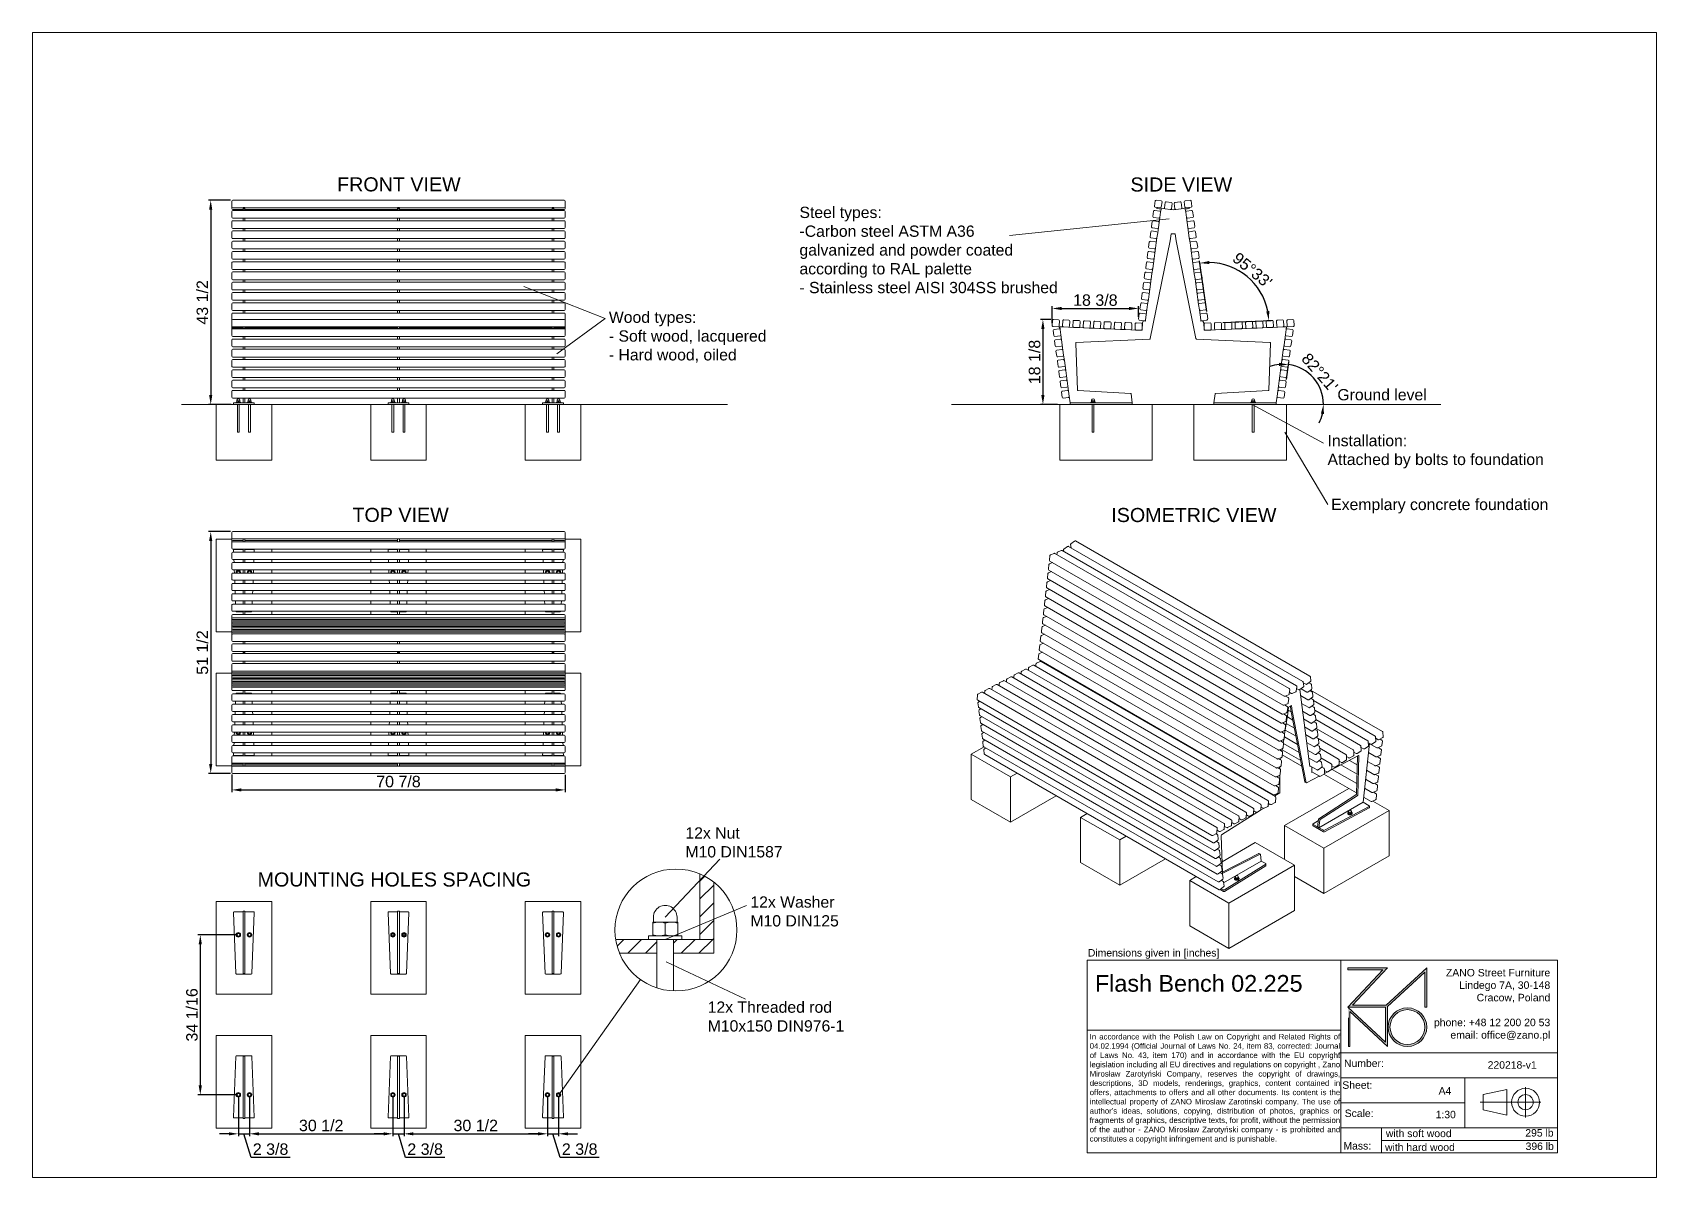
# Paper-space layout 'US' of a CAD drawing. Header units: inches. Extents: x -208 to -3, y -9 to 1.
# Drawn here: x -14.87 to -3.35, y -7.17 to 0.95 of the extents above; entities outside this region: 1.
# The model-space entities are those that its viewports show. They can reach past a viewport. Long polylines and large blocks are cut down to what shows.
import ezdxf

# ---------------------------------------------------------------- set-up
doc = ezdxf.new("R2010")
doc.units = ezdxf.units.IN
doc.header["$PDSIZE"] = -1
doc.linetypes.add('HIDDEN', pattern=[1.905, 1.27, -0.635])
for name, color, linetype, lineweight in [('ZANO_O', 10, 'Continuous', 0), ('ZANO_R', 7, 'Continuous', 0), ('ZANO_R_przerywana', 250, 'HIDDEN', 0), ('ZANO_W', 1, 'Continuous', 0)]:
    doc.layers.add(name, color=color, linetype=linetype, lineweight=lineweight)
doc.layers.add('ZANO_P', color=7, linetype='Continuous', lineweight=0, true_color=0xffffff)
doc.styles.get("Standard").update_dxf_attribs({"font": 'ARIALUNI.TTF'})
doc.dimstyles.new('amerykanie', dxfattribs={"dimtxt": 50, "dimasz": 50, "dimexe": 0.5, "dimexo": 0.5, "dimgap": 1, "dimtad": 1, "dimdec": 0, "dimzin": 0, "dimlunit": 5, "dimtxsty": 'Standard', "dimcen": 0.09, "dimclrd": 1, "dimclre": 1, "dimclrt": 1, "dimazin": 0, "dimtfac": 1, "dimtdec": 0, "dimtmove": 0, "dimatfit": 3, "dimfxl": 1, "dimtzin": 0, "dimarcsym": 1})

psp = doc.layouts.new('US')

# ---------------------------------------------------------------- texts
at = {"layer": 'ZANO_O', "attachment_point": 1}
for s, insert, char_height, width in [('FRONT VIEW', (-12.705, -0.075), 0.1, 1.04774), ('SIDE VIEW', (-7.077, -0.076), 0.1, 1.0012), ('\\pxql;Steel types:\\P-Carbon steel ASTM A36\\Pgalvanized and powder coated\\Paccording to RAL palette\\P- Stainless steel AISI 304SS brushed', (-9.425, -0.284), 0.08, 1.93979), ('\\pxql;Wood types:\\P- Soft wood, lacquered\\P- Hard wood, oiled', (-10.777, -1.028), 0.08, 1.37907), ('Ground level', (-5.609, -1.578), 0.08, 0.78457), ('\\pxql;Installation:\\PAttached by bolts to foundation', (-5.679, -1.904), 0.08, 1.81828), ('\\pxql;Exemplary concrete foundation', (-5.653, -2.357), 0.08, 1.68642), ('TOP VIEW', (-12.596, -2.421), 0.1, 0.86231), ('ISOMETRIC VIEW', (-7.213, -2.422), 0.1, 1.49258), ('12x Nut \\PM10 DIN1587', (-10.234, -4.689), 0.08, 0.89262), ('MOUNTING HOLES SPACING', (-13.269, -5.009), 0.1, 2.09064), ('12x Washer \\PM10 DIN125', (-9.773, -5.179), 0.08, 0.85429), ('12x Threaded rod \\PM10x150 DIN976-1', (-10.076, -5.925), 0.08, 1.01516)]:
    psp.add_mtext(s, dxfattribs=dict(at, insert=insert, char_height=char_height, width=width))
at = {"layer": 'ZANO_R', "attachment_point": 1}
for s, insert, char_height, width in [('Dimensions given in [inches]', (-7.379, -5.553), 0.05269, 1.79436), ('\\pxql;Flash Bench 02.225', (-7.329, -5.737), 0.11856, 1.7443), ('\\pxqr;ZANO Street Furniture\\PLindego 7A, 30-148\\PCracow, Poland\\P\\Pphone: +48 12 200 20 53\\Pemail: office@zano.pl', (-5.149, -5.694), 0.05298, 1.04998), ("\\pxqj;In accordance with the Polish Law on Copyright and Related Rights of 04.02.1994 (Official Journal of Laws No. 24, item 83, corrected: Journal of Laws No. 43, item 170) and in accordance with the EU copyright legislation including all EU directives and regulations on copyright , Zano Mirosław Zarotyński Company, reserves the copyright of drawings, descriptions, 3D models, renderings, graphics, content contained in offers, attachments to offers and all other documents. Its content is the intellectual property of ZANO Miroslaw Zarotinski company. The use of author's ideas, solutions, copying, distribution of photos, graphics or fragments of graphics, descriptive texts, for profit, without the permission of the author - ZANO Mirosław Zarotyński company - is prohibited and constitutes a copyright infringement and is punishable.", (-7.366, -6.155), 0.039516, 1.77136), ('Number:', (-5.562, -6.337), 0.0527, 254.32319), ('220218-v1', (-4.543, -6.349), 0.0527, 0.49653), ('Sheet:', (-5.574, -6.492), 0.0527, 254.32319), ('A4', (-4.891, -6.533), 0.0527, 0.18637), ('Scale:', (-5.557, -6.692), 0.0527, 254.32319), ('1:30', (-4.912, -6.701), 0.0527, 0.20756), ('with soft wood', (-5.265, -6.835), 0.05269, 1.21824), ('295 lb', (-4.276, -6.831), 0.0527, 0.22908), ('Mass:', (-5.566, -6.923), 0.0527, 254.32319), ('with hard wood', (-5.271, -6.933), 0.05269, 0.89713), ('396 lb', (-4.274, -6.926), 0.0527, 0.22731)]:
    psp.add_mtext(s, dxfattribs=dict(at, insert=insert, char_height=char_height, width=width))

msp = doc.modelspace()

# ---------------------------------------------------------------- blocks, each defined once
blk = doc.blocks.new('*D362')
at = {"layer": 'Defpoints', "color": 0}
for p in [(-15.28, 215.58), (-19.98, 172.07), (-15.12, 172.07)]:
    blk.add_point(p, dxfattribs=at)
at = {"layer": 'ZANO_W', "color": 1, "lineweight": -2}
for p, q in [((-15.78, 215.58), (-20.48, 215.58)), ((-19.98, 213.58), (-19.98, 174.07)), ((-15.62, 172.07), (-20.48, 172.07))]:
    blk.add_line(p, q, dxfattribs=at)
at = {"layer": 'ZANO_W', "color": 1}
for points in [[(-19.65, 213.58), (-20.32, 213.58), (-19.98, 215.58)], [(-20.32, 174.07), (-19.65, 174.07), (-19.98, 172.07)]]:
    blk.add_solid(points, dxfattribs=at)
at = {"layer": 'ZANO_W', "color": 1, "insert": (-21.75, 193.82), "char_height": 2.438, "attachment_point": 5, "rotation": 90}
blk.add_mtext('43 1/2', dxfattribs=at)
blk = doc.blocks.new('*D363')
at = {"layer": 'Defpoints', "color": 0}
for p in [(-15.28, 145.01), (-19.98, 93.51), (-15.28, 93.51)]:
    blk.add_point(p, dxfattribs=at)
at = {"layer": 'ZANO_W', "color": 1, "lineweight": -2}
for p, q in [((-15.78, 145.01), (-20.48, 145.01)), ((-19.98, 143.01), (-19.98, 95.51)), ((-15.78, 93.51), (-20.48, 93.51))]:
    blk.add_line(p, q, dxfattribs=at)
at = {"layer": 'ZANO_W', "color": 1}
for points in [[(-19.65, 143.01), (-20.32, 143.01), (-19.98, 145.01)], [(-20.32, 95.51), (-19.65, 95.51), (-19.98, 93.51)]]:
    blk.add_solid(points, dxfattribs=at)
at = {"layer": 'ZANO_W', "color": 1, "insert": (-21.75, 119.26), "char_height": 2.438, "attachment_point": 5, "rotation": 90}
blk.add_mtext('51 1/2', dxfattribs=at)
blk = doc.blocks.new('*D364')
at = {"layer": 'Defpoints', "color": 0}
for p in [(-15.47, 93.76), (55.42, 93.73), (55.42, 90.01)]:
    blk.add_point(p, dxfattribs=at)
at = {"layer": 'ZANO_W', "color": 1, "lineweight": -2}
for p, q in [((-15.47, 93.26), (-15.47, 89.51)), ((55.42, 93.23), (55.42, 89.51)), ((-13.47, 90.01), (53.42, 90.01))]:
    blk.add_line(p, q, dxfattribs=at)
at = {"layer": 'ZANO_W', "color": 1}
for points in [[(-13.47, 90.34), (-13.47, 89.67), (-15.47, 90.01)], [(53.42, 89.67), (53.42, 90.34), (55.42, 90.01)]]:
    blk.add_solid(points, dxfattribs=at)
at = {"layer": 'ZANO_W', "color": 1, "insert": (19.97, 91.77), "char_height": 2.438, "attachment_point": 5}
blk.add_mtext('70 7/8', dxfattribs=at)
blk = doc.blocks.new('*D365')
at = {"layer": 'Defpoints', "color": 0}
for p in [(159.34, 190.18), (157.12, 172.07), (160.7, 172.07)]:
    blk.add_point(p, dxfattribs=at)
at = {"layer": 'ZANO_W', "color": 1, "lineweight": -2}
for p, q in [((158.84, 190.18), (156.62, 190.18)), ((157.12, 188.18), (157.12, 174.07)), ((160.2, 172.07), (156.62, 172.07))]:
    blk.add_line(p, q, dxfattribs=at)
at = {"layer": 'ZANO_W', "color": 1}
for points in [[(157.45, 188.18), (156.78, 188.18), (157.12, 190.18)], [(156.78, 174.07), (157.45, 174.07), (157.12, 172.07)]]:
    blk.add_solid(points, dxfattribs=at)
at = {"layer": 'ZANO_W', "color": 1, "insert": (155.35, 181.12), "char_height": 2.438, "attachment_point": 5, "rotation": 90}
blk.add_mtext('18 1/8', dxfattribs=at)
blk = doc.blocks.new('*D366')
at = {"layer": 'Defpoints', "color": 0}
for p in [(177.47, 192.53), (177.47, 190.25), (159.09, 188.89)]:
    blk.add_point(p, dxfattribs=at)
at = {"layer": 'ZANO_W', "color": 1, "lineweight": -2}
for p, q in [((159.09, 189.39), (159.09, 193.03)), ((161.09, 192.53), (175.47, 192.53)), ((177.47, 190.75), (177.47, 193.03))]:
    blk.add_line(p, q, dxfattribs=at)
at = {"layer": 'ZANO_W', "color": 1}
for points in [[(161.09, 192.86), (161.09, 192.19), (159.09, 192.53)], [(175.47, 192.19), (175.47, 192.86), (177.47, 192.53)]]:
    blk.add_solid(points, dxfattribs=at)
at = {"layer": 'ZANO_W', "color": 1, "insert": (168.28, 194.29), "char_height": 2.438, "attachment_point": 5}
blk.add_mtext('18 3/8', dxfattribs=at)
blk = doc.blocks.new('*D367')
at = {"layer": 'Defpoints', "color": 0}
for p in [(202.98, 196.68), (192.05, 191.38), (192.2, 190.29), (193.8, 189.48), (194.91, 189.52)]:
    blk.add_point(p, dxfattribs=at)
at = {"layer": 'ZANO_W', "color": 1, "lineweight": -2}
for p, q in [((191.98, 191.88), (190.47, 202.68)), ((195.4, 189.55), (205.71, 189.98))]:
    blk.add_line(p, q, dxfattribs=at)
blk.add_arc((192.32, 189.42), 12.9, 11.3137, 89.0812, dxfattribs=at)
at = {"layer": 'ZANO_W', "color": 1}
for points in [[(192.51, 202.64), (192.55, 201.98), (190.54, 202.19)], [(204.64, 191.91), (205.3, 191.99), (205.21, 189.96)]]:
    blk.add_solid(points, dxfattribs=at)
at = {"layer": 'ZANO_W', "color": 1, "insert": (201.7, 200.67), "char_height": 2.438, "attachment_point": 5, "rotation": 320.1974}
blk.add_mtext("95%%d33'", dxfattribs=at)
blk = doc.blocks.new('*D368')
at = {"layer": 'Defpoints', "color": 0}
for p in [(208.74, 175.8), (208.89, 176.9), (215.87, 176.03), (208.95, 172.07), (229.46, 172.07)]:
    blk.add_point(p, dxfattribs=at)
at = {"layer": 'ZANO_W', "color": 1, "lineweight": -2}
blk.add_line((208.96, 177.39), (209.45, 181.08), dxfattribs=at)
for start, end in [(95.723, 109.088), (0, 82.358), (333.2701, 346.635)]:
    blk.add_arc((208.24, 172.07), 8.59, start, end, dxfattribs=at)
at = {"layer": 'ZANO_W', "color": 1}
for points in [[(207.38, 180.28), (207.39, 180.95), (209.38, 180.58)], [(216.93, 170.04), (216.27, 170.12), (216.83, 172.07)]]:
    blk.add_solid(points, dxfattribs=at)
at = {"layer": 'ZANO_W', "color": 1, "insert": (216.03, 178.88), "char_height": 2.438, "attachment_point": 5, "rotation": 311.179}
blk.add_mtext("82%%d21'", dxfattribs=at)
blk = doc.blocks.new('*D369')
at = {"layer": 'Defpoints', "color": 0}
for p in [(-14.1, 59.14), (-22.2, 25.07), (-14.1, 25.07)]:
    blk.add_point(p, dxfattribs=at)
at = {"layer": 'ZANO_W', "color": 1, "lineweight": -2}
for p, q in [((-14.6, 59.14), (-22.7, 59.14)), ((-22.2, 57.14), (-22.2, 27.07)), ((-14.6, 25.07), (-22.7, 25.07))]:
    blk.add_line(p, q, dxfattribs=at)
at = {"layer": 'ZANO_W', "color": 1}
for points in [[(-21.87, 57.14), (-22.54, 57.14), (-22.2, 59.14)], [(-22.54, 27.07), (-21.87, 27.07), (-22.2, 25.07)]]:
    blk.add_solid(points, dxfattribs=at)
at = {"layer": 'ZANO_W', "color": 1, "insert": (-23.97, 42.11), "char_height": 2.438, "attachment_point": 5, "rotation": 90}
blk.add_mtext('34 1/16', dxfattribs=at)
blk = doc.blocks.new('*D370')
at = {"layer": 'Defpoints', "color": 0}
for p in [(-14.1, 25.07), (-11.73, 25.07), (-11.73, 16.78)]:
    blk.add_point(p, dxfattribs=at)
at = {"layer": 'ZANO_W', "color": 1, "lineweight": -2}
for p, q in [((-14.1, 24.57), (-14.1, 16.28)), ((-11.73, 24.57), (-11.73, 16.28)), ((-16.1, 16.78), (-18.1, 16.78)), ((-14.1, 16.78), (-11.73, 16.78)), ((-11.4, 11.73), (-12.91, 16.78)), ((-9.73, 16.78), (-7.73, 16.78)), ((-3.08, 11.73), (-11.4, 11.73))]:
    blk.add_line(p, q, dxfattribs=at)
at = {"layer": 'ZANO_W', "color": 1}
for points in [[(-16.1, 16.44), (-16.1, 17.11), (-14.1, 16.78)], [(-9.73, 17.11), (-9.73, 16.44), (-11.73, 16.78)]]:
    blk.add_solid(points, dxfattribs=at)
at = {"layer": 'ZANO_W', "color": 1, "insert": (-7.24, 13.5), "char_height": 2.438, "attachment_point": 5}
blk.add_mtext('2 3/8', dxfattribs=at)
blk = doc.blocks.new('*D371')
at = {"layer": 'Defpoints', "color": 0}
for p in [(-11.73, 25.07), (18.79, 25.07), (18.79, 16.78)]:
    blk.add_point(p, dxfattribs=at)
at = {"layer": 'ZANO_W', "color": 1, "lineweight": -2}
for p, q in [((-11.73, 24.57), (-11.73, 16.28)), ((18.79, 24.57), (18.79, 16.28)), ((-9.73, 16.78), (16.79, 16.78))]:
    blk.add_line(p, q, dxfattribs=at)
at = {"layer": 'ZANO_W', "color": 1}
for points in [[(-9.73, 17.11), (-9.73, 16.44), (-11.73, 16.78)], [(16.79, 16.44), (16.79, 17.11), (18.79, 16.78)]]:
    blk.add_solid(points, dxfattribs=at)
at = {"layer": 'ZANO_W', "color": 1, "insert": (3.53, 18.54), "char_height": 2.438, "attachment_point": 5}
blk.add_mtext('30 1/2', dxfattribs=at)
blk = doc.blocks.new('*D372')
at = {"layer": 'Defpoints', "color": 0}
for p in [(18.79, 25.07), (21.16, 25.07), (21.16, 16.78)]:
    blk.add_point(p, dxfattribs=at)
at = {"layer": 'ZANO_W', "color": 1, "lineweight": -2}
for p, q in [((18.79, 24.57), (18.79, 16.28)), ((21.16, 24.57), (21.16, 16.28)), ((16.79, 16.78), (14.79, 16.78)), ((18.79, 16.78), (21.16, 16.78)), ((21.49, 11.73), (19.97, 16.78)), ((23.16, 16.78), (25.16, 16.78)), ((29.81, 11.73), (21.49, 11.73))]:
    blk.add_line(p, q, dxfattribs=at)
at = {"layer": 'ZANO_W', "color": 1}
for points in [[(16.79, 16.44), (16.79, 17.11), (18.79, 16.78)], [(23.16, 17.11), (23.16, 16.44), (21.16, 16.78)]]:
    blk.add_solid(points, dxfattribs=at)
at = {"layer": 'ZANO_W', "color": 1, "insert": (25.65, 13.5), "char_height": 2.438, "attachment_point": 5}
blk.add_mtext('2 3/8', dxfattribs=at)
blk = doc.blocks.new('*D373')
at = {"layer": 'Defpoints', "color": 0}
for p in [(21.16, 25.07), (51.68, 25.07), (51.68, 16.78)]:
    blk.add_point(p, dxfattribs=at)
at = {"layer": 'ZANO_W', "color": 1, "lineweight": -2}
for p, q in [((21.16, 24.57), (21.16, 16.28)), ((51.68, 24.57), (51.68, 16.28)), ((23.16, 16.78), (49.68, 16.78))]:
    blk.add_line(p, q, dxfattribs=at)
at = {"layer": 'ZANO_W', "color": 1}
for points in [[(23.16, 17.11), (23.16, 16.44), (21.16, 16.78)], [(49.68, 16.44), (49.68, 17.11), (51.68, 16.78)]]:
    blk.add_solid(points, dxfattribs=at)
at = {"layer": 'ZANO_W', "color": 1, "insert": (36.42, 18.54), "char_height": 2.438, "attachment_point": 5}
blk.add_mtext('30 1/2', dxfattribs=at)
blk = doc.blocks.new('*D374')
at = {"layer": 'Defpoints', "color": 0}
for p in [(51.68, 25.07), (54.05, 25.07), (54.05, 16.78)]:
    blk.add_point(p, dxfattribs=at)
at = {"layer": 'ZANO_W', "color": 1, "lineweight": -2}
for p, q in [((51.68, 24.57), (51.68, 16.28)), ((54.05, 24.57), (54.05, 16.28)), ((49.68, 16.78), (47.68, 16.78)), ((51.68, 16.78), (54.05, 16.78)), ((54.38, 11.73), (52.86, 16.78)), ((56.05, 16.78), (58.05, 16.78)), ((62.7, 11.73), (54.38, 11.73))]:
    blk.add_line(p, q, dxfattribs=at)
at = {"layer": 'ZANO_W', "color": 1}
for points in [[(49.68, 16.44), (49.68, 17.11), (51.68, 16.78)], [(56.05, 17.11), (56.05, 16.44), (54.05, 16.78)]]:
    blk.add_solid(points, dxfattribs=at)
at = {"layer": 'ZANO_W', "color": 1, "insert": (58.54, 13.5), "char_height": 2.438, "attachment_point": 5}
blk.add_mtext('2 3/8', dxfattribs=at)

# ---------------------------------------------------------------- dimensions: what is measured, and where the dimension line sits
at = {"layer": 'ZANO_W'}
for base, p1, p2, picture, middle in [((-19.98401, 172.06749), (-15.27756, 215.5816), (-15.12359, 172.06749), '*D362', (-21.74932, 193.82455)), ((157.1156, 172.06749), (159.33931, 190.17632), (160.69916, 172.06749), '*D365', (155.35029, 181.1219)), ((-19.98401, 93.51216), (-15.27756, 145.00799), (-15.27756, 93.51216), '*D363', (-21.74932, 119.26008)), ((-22.20392, 25.0736), (-14.09591, 59.14447), (-14.09591, 25.0736), '*D369', (-23.96923, 42.10903))]:
    dim = msp.add_linear_dim(base=base, p1=p1, p2=p2, angle=90, dimstyle='amerykanie', override={"dimtxt": 2.4375, "dimasz": 2, "dimgap": 0.5, "dimdec": 4, "dimaunit": 1, "dimadec": 1, "dimtdec": 4, "dimtmove": 1, "dimfrac": 2}, dxfattribs=at)
    dim.commit()
    dim.dimension.update_dxf_attribs({"geometry": picture, "text_midpoint": middle})
for base, line1, line2, picture, middle in [((202.98327, 196.67824), ((192.04912, 191.38343), (192.20213, 190.29123)), ((193.80316, 189.47775), (194.90505, 189.52432)), '*D367', (201.70495, 200.6726)), ((215.86657, 176.02922), ((208.94982, 172.06749), (229.46102, 172.06749)), ((208.88861, 176.89581), (208.74195, 175.80273)), '*D368', (216.02988, 178.8813))]:
    dim = msp.add_angular_dim_2l(base=base, line1=line1, line2=line2, dimstyle='amerykanie', override={"dimtxt": 2.4375, "dimasz": 2, "dimgap": 0.5, "dimdec": 4, "dimaunit": 1, "dimadec": 1, "dimtdec": 4, "dimtmove": 1, "dimfrac": 2}, dxfattribs=at)
    dim.commit()
    dim.dimension.update_dxf_attribs({"geometry": picture, "text_midpoint": middle})
for base, p1, p2, picture, middle in [((177.46722, 192.52734), (159.08766, 188.88598), (177.46722, 190.24934), '*D366', (168.27744, 194.29265)), ((55.42442, 90.00509), (-15.4745, 93.75567), (55.42442, 93.73239), '*D364', (19.97496, 91.7704)), ((-11.73261, 16.77757), (-14.09591, 25.0736), (-11.73261, 25.0736), '*D370', (-10.90049, 13.49696)), ((18.79331, 16.77757), (-11.73261, 25.0736), (18.79331, 25.0736), '*D371', (3.53035, 18.54288)), ((21.15661, 16.77757), (18.79331, 25.0736), (21.15661, 25.0736), '*D372', (21.98874, 13.49696)), ((51.68253, 16.77757), (21.15661, 25.0736), (51.68253, 25.0736), '*D373', (36.41957, 18.54288)), ((54.04583, 16.77757), (51.68253, 25.0736), (54.04583, 25.0736), '*D374', (54.87796, 13.49696))]:
    dim = msp.add_linear_dim(base=base, p1=p1, p2=p2, dimstyle='amerykanie', override={"dimtxt": 2.4375, "dimasz": 2, "dimgap": 0.5, "dimdec": 4, "dimaunit": 1, "dimadec": 1, "dimtdec": 4, "dimtmove": 1, "dimfrac": 2}, dxfattribs=at)
    dim.commit()
    dim.dimension.update_dxf_attribs({"geometry": picture, "text_midpoint": middle})

# ---------------------------------------------------------------- linework, layer by layer
at = {"layer": 'ZANO_R'}
for p, q in [((-15.4745, 214.29246), (-15.4745, 215.38466)), ((-15.4745, 214.13945), (-15.4745, 214.29246)), ((55.22748, 215.5816), (-15.27756, 215.5816)), ((55.42442, 215.38466), (55.42442, 214.29246)), ((55.42442, 214.29246), (55.42442, 214.13945)), ((180.83475, 214.31978), (180.98775, 215.41198)), ((181.21011, 215.5797), (182.30232, 215.42669)), ((182.47003, 215.20433), (182.31703, 214.11213)), ((182.97469, 213.98022), (183.12769, 215.07243)), ((183.35006, 215.24014), (184.44226, 215.08713)), ((184.60998, 214.86477), (184.45697, 213.77257)), ((185.21375, 213.77257), (185.06074, 214.86477)), ((185.22845, 215.08713), (186.32066, 215.24014)), ((186.54302, 215.07243), (186.69603, 213.98022)), ((187.35369, 214.11213), (187.20068, 215.20433)), ((187.3684, 215.42669), (188.4606, 215.5797)), ((188.68296, 215.41198), (188.83597, 214.31978)), ((-15.4745, 213.9529), (-15.4745, 214.13945)), ((-15.4745, 213.79989), (-15.4745, 213.9529)), ((-15.4745, 212.10804), (-15.4745, 213.20025)), ((-15.4745, 211.95503), (-15.4745, 212.10804)), ((-15.27756, 213.94251), (-13.11121, 213.94251)), ((-15.27756, 213.60295), (-13.11121, 213.60295)), ((55.22748, 213.39719), (-15.27756, 213.39719)), ((-12.71732, 213.9983), (-13.11121, 213.9983)), ((-13.11121, 213.79039), (-13.11121, 213.9983)), ((-12.71732, 213.79039), (-13.11121, 213.79039)), ((-13.11121, 213.67017), (-13.11121, 213.79039)), ((-12.71732, 213.67017), (-13.11121, 213.67017)), ((-13.11121, 213.39719), (-13.11121, 213.67017)), ((-12.71732, 213.79039), (-12.71732, 213.9983)), ((-12.71732, 213.94251), (19.77802, 213.94251)), ((-12.71732, 213.67017), (-12.71732, 213.79039)), ((-12.71732, 213.39719), (-12.71732, 213.67017)), ((-12.71732, 213.60295), (19.77802, 213.60295)), ((20.1719, 213.9983), (19.77802, 213.9983)), ((19.77802, 213.79039), (19.77802, 213.9983)), ((20.1719, 213.79039), (19.77802, 213.79039)), ((19.77802, 213.67017), (19.77802, 213.79039)), ((20.1719, 213.67017), (19.77802, 213.67017)), ((19.77802, 213.39719), (19.77802, 213.67017)), ((20.1719, 213.79039), (20.1719, 213.9983)), ((20.1719, 213.94251), (52.66724, 213.94251)), ((20.1719, 213.67017), (20.1719, 213.79039)), ((20.1719, 213.39719), (20.1719, 213.67017)), ((20.1719, 213.60295), (52.66724, 213.60295)), ((53.06112, 213.9983), (52.66724, 213.9983)), ((52.66724, 213.79039), (52.66724, 213.9983)), ((53.06112, 213.79039), (52.66724, 213.79039)), ((52.66724, 213.67017), (52.66724, 213.79039)), ((53.06112, 213.67017), (52.66724, 213.67017)), ((52.66724, 213.39719), (52.66724, 213.67017)), ((53.06112, 213.79039), (53.06112, 213.9983)), ((53.06112, 213.94251), (55.22748, 213.94251)), ((53.06112, 213.67017), (53.06112, 213.79039)), ((53.06112, 213.39719), (53.06112, 213.67017)), ((53.06112, 213.60295), (55.22748, 213.60295)), ((55.42442, 214.13945), (55.42442, 213.9529)), ((55.42442, 213.9529), (55.42442, 213.79989)), ((55.42442, 213.20025), (55.42442, 212.10804)), ((55.42442, 212.10804), (55.42442, 211.95503)), ((180.52873, 212.13537), (180.68174, 213.22757)), ((180.9041, 213.39529), (181.99631, 213.24228)), ((182.09467, 213.94441), (181.00246, 214.09742)), ((181.42608, 213.9983), (181.39417, 213.79065)), ((181.39417, 213.79065), (182.2551, 213.67004)), ((181.42608, 213.9983), (183.1424, 213.75786)), ((182.16402, 213.01992), (182.01101, 211.92771)), ((182.16402, 213.01992), (182.2551, 213.67004)), ((184.23461, 213.60485), (183.1424, 213.75786)), ((184.23461, 213.60485), (184.83536, 213.52069)), ((185.43611, 213.60485), (184.83536, 213.52069)), ((186.52831, 213.75786), (185.43611, 213.60485)), ((188.24464, 213.9983), (186.52831, 213.75786)), ((187.4156, 213.67017), (188.27376, 213.79039)), ((187.5067, 213.01992), (187.4156, 213.67017)), ((187.6597, 211.92771), (187.5067, 213.01992)), ((188.66826, 214.09742), (187.57605, 213.94441)), ((187.67441, 213.24228), (188.76662, 213.39529)), ((188.27376, 213.79039), (188.24464, 213.9983)), ((188.98898, 213.22757), (189.14198, 212.13537)), ((-15.4745, 209.92363), (-15.4745, 211.01583)), ((-15.4745, 209.77062), (-15.4745, 209.92363)), ((-15.27756, 211.75809), (55.22748, 211.75809)), ((55.22748, 211.21277), (-15.27756, 211.21277)), ((-13.11121, 211.21277), (-13.11121, 211.75809)), ((-12.71732, 211.21277), (-12.71732, 211.75809)), ((19.77802, 211.21277), (19.77802, 211.75809)), ((20.1719, 211.21277), (20.1719, 211.75809)), ((52.66724, 211.21277), (52.66724, 211.75809)), ((53.06112, 211.21277), (53.06112, 211.75809)), ((55.42442, 211.01583), (55.42442, 209.92363)), ((55.42442, 209.92363), (55.42442, 209.77062)), ((180.22272, 209.95095), (180.37572, 211.04316)), ((181.48264, 209.57558), (180.39043, 209.72859)), ((180.59808, 211.21087), (181.69029, 211.05787)), ((181.78865, 211.76), (180.69645, 211.91301)), ((181.55199, 208.65109), (181.705, 209.7433)), ((181.85801, 210.8355), (181.705, 209.7433)), ((181.85801, 210.8355), (182.01101, 211.92771)), ((187.81271, 210.8355), (187.6597, 211.92771)), ((187.96572, 209.7433), (187.81271, 210.8355)), ((188.97427, 211.91301), (187.88206, 211.76)), ((188.11873, 208.65109), (187.96572, 209.7433)), ((187.98043, 211.05787), (189.07263, 211.21087)), ((189.28028, 209.72859), (188.18808, 209.57558)), ((189.29499, 211.04316), (189.448, 209.95095)), ((-15.4745, 207.73921), (-15.4745, 208.83142)), ((-15.4745, 207.58621), (-15.4745, 207.73921)), ((-15.27756, 209.57368), (55.22748, 209.57368)), ((55.22748, 209.02836), (-15.27756, 209.02836)), ((-15.27756, 207.38927), (55.22748, 207.38927)), ((-13.11121, 209.02836), (-13.11121, 209.57368)), ((-13.11121, 206.84395), (-13.11121, 207.38927)), ((-12.71732, 209.02836), (-12.71732, 209.57368)), ((-12.71732, 206.84395), (-12.71732, 207.38927)), ((19.77802, 209.02836), (19.77802, 209.57368)), ((19.77802, 206.84395), (19.77802, 207.38927)), ((20.1719, 209.02836), (20.1719, 209.57368)), ((20.1719, 206.84395), (20.1719, 207.38927)), ((52.66724, 209.02836), (52.66724, 209.57368)), ((52.66724, 206.84395), (52.66724, 207.38927)), ((53.06112, 209.02836), (53.06112, 209.57368)), ((53.06112, 206.84395), (53.06112, 207.38927)), ((55.42442, 208.83142), (55.42442, 207.73921)), ((55.42442, 207.73921), (55.42442, 207.58621)), ((179.9167, 207.76654), (180.06971, 208.85874)), ((181.17662, 207.39117), (180.08442, 207.54418)), ((180.29207, 209.02646), (181.38428, 208.87345)), ((181.24598, 206.46668), (181.39898, 207.55888)), ((181.55199, 208.65109), (181.39898, 207.55888)), ((184.38779, 208.45229), (184.17522, 206.93489)), ((184.38779, 208.45229), (185.28293, 208.45229)), ((185.28293, 208.45229), (185.4955, 206.93489)), ((188.27173, 207.55888), (188.11873, 208.65109)), ((188.42474, 206.46668), (188.27173, 207.55888)), ((188.28644, 208.87345), (189.37865, 209.02646)), ((189.5863, 207.54418), (188.49409, 207.39117)), ((189.60101, 208.85874), (189.75401, 207.76654)), ((-15.4745, 205.5548), (-15.4745, 206.64701)), ((-15.4745, 205.40179), (-15.4745, 205.5548)), ((55.22748, 206.84395), (-15.27756, 206.84395)), ((-15.27756, 205.20485), (55.22748, 205.20485)), ((-13.11121, 204.65953), (-13.11121, 205.20485)), ((-12.71732, 204.65953), (-12.71732, 205.20485)), ((19.77802, 204.65953), (19.77802, 205.20485)), ((20.1719, 204.65953), (20.1719, 205.20485)), ((52.66724, 204.65953), (52.66724, 205.20485)), ((53.06112, 204.65953), (53.06112, 205.20485)), ((55.42442, 206.64701), (55.42442, 205.5548)), ((55.42442, 205.5548), (55.42442, 205.40179)), ((179.61069, 205.58212), (179.7637, 206.67433)), ((180.87061, 205.20676), (179.7784, 205.35976)), ((184.17403, 206.92793), (179.97502, 186.10347)), ((179.98605, 206.84204), (181.07826, 206.68904)), ((180.93996, 204.28226), (181.09297, 205.37447)), ((181.24598, 206.46668), (181.09297, 205.37447)), ((185.49669, 206.92793), (189.69569, 186.10347)), ((188.57775, 205.37447), (188.42474, 206.46668)), ((188.73075, 204.28226), (188.57775, 205.37447)), ((188.59245, 206.68904), (189.68466, 206.84204)), ((189.89231, 205.35976), (188.80011, 205.20676)), ((189.90702, 206.67433), (190.06003, 205.58212)), ((-15.4745, 203.37039), (-15.4745, 204.46259)), ((-15.4745, 203.21738), (-15.4745, 203.37039)), ((55.22748, 204.65953), (-15.27756, 204.65953)), ((-15.27756, 203.02044), (55.22748, 203.02044)), ((-13.11121, 202.47512), (-13.11121, 203.02044)), ((-12.71732, 202.47512), (-12.71732, 203.02044)), ((19.77802, 202.47512), (19.77802, 203.02044)), ((20.1719, 202.47512), (20.1719, 203.02044)), ((52.66724, 202.47512), (52.66724, 203.02044)), ((53.06112, 202.47512), (53.06112, 203.02044)), ((55.42442, 204.46259), (55.42442, 203.37039)), ((55.42442, 203.37039), (55.42442, 203.21738)), ((179.30467, 203.39771), (179.45768, 204.48992)), ((180.5646, 203.02234), (179.47239, 203.17535)), ((179.68004, 204.65763), (180.77225, 204.50462)), ((180.63395, 202.09785), (180.78695, 203.19006)), ((180.93996, 204.28226), (180.78695, 203.19006)), ((188.88376, 203.19006), (188.73075, 204.28226)), ((189.03677, 202.09785), (188.88376, 203.19006)), ((188.89847, 204.50462), (189.99068, 204.65763)), ((190.19833, 203.17535), (189.10612, 203.02234)), ((190.21303, 204.48992), (190.36604, 203.39771)), ((-15.4745, 201.18597), (-15.4745, 202.27818)), ((-15.4745, 201.03297), (-15.4745, 201.18597)), ((55.22748, 202.47512), (-15.27756, 202.47512)), ((-15.27756, 200.83602), (55.22748, 200.83602)), ((-13.11121, 200.29071), (-13.11121, 200.83602)), ((-12.71732, 200.29071), (-12.71732, 200.83602)), ((19.77802, 200.29071), (19.77802, 200.83602)), ((20.1719, 200.29071), (20.1719, 200.83602)), ((52.66724, 200.29071), (52.66724, 200.83602)), ((53.06112, 200.29071), (53.06112, 200.83602)), ((55.42442, 202.27818), (55.42442, 201.18597)), ((55.42442, 201.18597), (55.42442, 201.03297)), ((178.99866, 201.2133), (179.15167, 202.3055)), ((180.25858, 200.83793), (179.16637, 200.99094)), ((179.37403, 202.47322), (180.46623, 202.32021)), ((180.32793, 199.91344), (180.48094, 201.00564)), ((180.63395, 202.09785), (180.48094, 201.00564)), ((189.18978, 201.00564), (189.03677, 202.09785)), ((189.34278, 199.91344), (189.18978, 201.00564)), ((189.20448, 202.32021), (190.29669, 202.47322)), ((190.50434, 200.99094), (189.41214, 200.83793)), ((190.51905, 202.3055), (190.67206, 201.2133)), ((-15.4745, 199.00156), (-15.4745, 200.09377)), ((-15.4745, 198.84855), (-15.4745, 199.00156)), ((55.22748, 200.29071), (-15.27756, 200.29071)), ((-15.27756, 198.65161), (55.22748, 198.65161)), ((-13.11121, 198.10629), (-13.11121, 198.65161)), ((-12.71732, 198.10629), (-12.71732, 198.65161)), ((19.77802, 198.10629), (19.77802, 198.65161)), ((20.1719, 198.10629), (20.1719, 198.65161)), ((52.66724, 198.10629), (52.66724, 198.65161)), ((53.06112, 198.10629), (53.06112, 198.65161)), ((55.42442, 200.09377), (55.42442, 199.00156)), ((55.42442, 199.00156), (55.42442, 198.84855)), ((178.69265, 199.02888), (178.84565, 200.12109)), ((179.95257, 198.65352), (178.86036, 198.80652)), ((179.06801, 200.2888), (180.16022, 200.1358)), ((180.02192, 197.72902), (180.17493, 198.82123)), ((180.32793, 199.91344), (180.17493, 198.82123)), ((189.49579, 198.82123), (189.34278, 199.91344)), ((189.6488, 197.72902), (189.49579, 198.82123)), ((189.5105, 200.1358), (190.6027, 200.2888)), ((190.81036, 198.80652), (189.71815, 198.65352)), ((190.82506, 200.12109), (190.97807, 199.02888)), ((-15.4745, 196.81715), (-15.4745, 197.90935)), ((-15.4745, 196.66414), (-15.4745, 196.81715)), ((55.22748, 198.10629), (-15.27756, 198.10629)), ((-15.27756, 196.4672), (55.22748, 196.4672)), ((55.22748, 195.92188), (-15.27756, 195.92188)), ((-13.11121, 195.92188), (-13.11121, 196.4672)), ((-12.71732, 195.92188), (-12.71732, 196.4672)), ((19.77802, 195.92188), (19.77802, 196.4672)), ((20.1719, 195.92188), (20.1719, 196.4672)), ((52.66724, 195.92188), (52.66724, 196.4672)), ((53.06112, 195.92188), (53.06112, 196.4672)), ((55.42442, 197.90935), (55.42442, 196.81715)), ((55.42442, 196.81715), (55.42442, 196.66414)), ((178.38663, 196.84447), (178.53964, 197.93668)), ((178.45598, 195.91998), (179.54819, 195.76697)), ((179.64655, 196.4691), (178.55434, 196.62211)), ((178.762, 198.10439), (179.8542, 197.95138)), ((179.7159, 195.54461), (179.86891, 196.63682)), ((180.02192, 197.72902), (179.86891, 196.63682)), ((189.8018, 196.63682), (189.6488, 197.72902)), ((189.95481, 195.54461), (189.8018, 196.63682)), ((189.81651, 197.95138), (190.90872, 198.10439)), ((191.11637, 196.62211), (190.02416, 196.4691)), ((190.12253, 195.76697), (191.21473, 195.91998)), ((191.13108, 197.93668), (191.28409, 196.84447)), ((-15.4745, 194.63273), (-15.4745, 195.72494)), ((-15.4745, 194.47972), (-15.4745, 194.63273)), ((-15.27756, 194.28278), (55.22748, 194.28278)), ((55.22748, 193.73747), (-15.27756, 193.73747)), ((-13.11121, 193.73747), (-13.11121, 194.28278)), ((-12.71732, 193.73747), (-12.71732, 194.28278)), ((19.77802, 193.73747), (19.77802, 194.28278)), ((20.1719, 193.73747), (20.1719, 194.28278)), ((52.66724, 193.73747), (52.66724, 194.28278)), ((53.06112, 193.73747), (53.06112, 194.28278)), ((55.42442, 195.72494), (55.42442, 194.63273)), ((55.42442, 194.63273), (55.42442, 194.47972)), ((177.7746, 192.47564), (177.92761, 193.56785)), ((178.08062, 194.66005), (178.23362, 195.75226)), ((178.14997, 193.73556), (179.24217, 193.58256)), ((179.34054, 194.28469), (178.24833, 194.4377)), ((179.40989, 193.3602), (179.5629, 194.4524)), ((179.7159, 195.54461), (179.5629, 194.4524)), ((190.10782, 194.4524), (189.95481, 195.54461)), ((190.26083, 193.3602), (190.10782, 194.4524)), ((191.42239, 194.4377), (190.33018, 194.28469)), ((190.42854, 193.58256), (191.52075, 193.73556)), ((191.43709, 195.75226), (191.5901, 194.66005)), ((191.74311, 193.56785), (191.89611, 192.47564)), ((-15.4745, 192.44832), (-15.4745, 193.54053)), ((-15.4745, 192.29531), (-15.4745, 192.44832)), ((-15.4745, 190.2639), (-15.4745, 191.35611)), ((-15.27756, 192.09837), (55.22748, 192.09837)), ((55.22748, 191.55305), (-15.27756, 191.55305)), ((-13.11121, 191.55305), (-13.11121, 192.09837)), ((-12.71732, 191.55305), (-12.71732, 192.09837)), ((19.77802, 191.55305), (19.77802, 192.09837)), ((20.1719, 191.55305), (20.1719, 192.09837)), ((52.66724, 191.55305), (52.66724, 192.09837)), ((53.06112, 191.55305), (53.06112, 192.09837)), ((55.42442, 193.54053), (55.42442, 192.44832)), ((55.42442, 192.44832), (55.42442, 192.29531)), ((55.42442, 191.35611), (55.42442, 190.2639)), ((177.46859, 190.29123), (177.62159, 191.38343)), ((177.84395, 191.55115), (178.93616, 191.39814)), ((179.03452, 192.10027), (177.94232, 192.25328)), ((179.10387, 191.17578), (179.25688, 192.26799)), ((179.40989, 193.3602), (179.25688, 192.26799)), ((190.41383, 192.26799), (190.26083, 193.3602)), ((190.56684, 191.17578), (190.41383, 192.26799)), ((191.7284, 192.25328), (190.63619, 192.10027)), ((190.73456, 191.39814), (191.82676, 191.55115)), ((192.04912, 191.38343), (192.20213, 190.29123)), ((-15.4745, 190.1109), (-15.4745, 190.2639)), ((-15.4745, 188.87767), (-15.4745, 189.97956)), ((55.22748, 190.1765), (-15.27756, 190.1765)), ((55.42442, 190.2639), (55.42442, 190.1109)), ((55.42442, 189.97956), (55.42442, 188.87767)), ((159.08766, 188.88598), (159.13423, 189.98787)), ((159.33931, 190.17632), (160.4412, 190.12975)), ((160.62965, 189.92467), (160.58308, 188.82278)), ((161.29143, 188.79284), (161.33801, 189.89473)), ((161.54309, 190.08318), (162.64498, 190.03661)), ((162.83343, 189.83153), (162.78685, 188.72964)), ((163.49521, 188.6997), (163.54178, 189.80159)), ((163.74687, 189.99004), (164.84875, 189.94346)), ((165.0372, 189.73838), (164.99063, 188.63649)), ((165.69899, 188.60656), (165.74556, 189.70844)), ((165.95064, 189.89689), (167.05253, 189.85032)), ((167.24098, 189.64524), (167.19441, 188.54335)), ((167.90276, 188.51341), (167.94934, 189.6153)), ((168.15442, 189.80375), (169.25631, 189.75718)), ((169.44476, 189.5521), (169.39818, 188.45021)), ((170.10654, 188.42027), (170.15311, 189.52216)), ((170.3582, 189.71061), (171.46008, 189.66404)), ((171.64853, 189.45895), (171.60196, 188.35707)), ((172.31032, 188.32713), (172.35689, 189.42901)), ((172.56197, 189.61746), (173.66386, 189.57089)), ((173.85231, 189.36581), (173.80574, 188.26392)), ((174.5141, 188.23398), (174.56067, 189.33587)), ((174.76575, 189.52432), (175.86764, 189.47775)), ((176.05609, 189.27267), (176.00951, 188.17078)), ((176.71787, 188.14084), (176.76444, 189.24273)), ((176.96953, 189.43118), (178.07141, 189.38461)), ((178.72851, 189.91586), (177.6363, 190.06887)), ((178.25986, 189.17952), (178.21329, 188.07764)), ((178.24433, 187.87921), (178.30991, 189.43077)), ((178.32158, 189.47721), (178.49052, 189.82664)), ((178.6133, 189.89223), (178.91808, 189.84953)), ((178.91808, 189.84953), (178.95087, 190.08357)), ((179.10387, 191.17578), (178.95087, 190.08357)), ((190.71985, 190.08357), (190.56684, 191.17578)), ((190.75264, 189.84953), (190.71985, 190.08357)), ((191.05742, 189.89223), (190.75264, 189.84953)), ((192.03441, 190.06887), (190.94221, 189.91586)), ((191.34914, 189.47721), (191.1802, 189.82664)), ((191.42639, 187.87921), (191.36081, 189.43077)), ((191.4575, 188.07764), (191.41093, 189.17953)), ((191.59938, 189.38461), (192.70127, 189.43118)), ((192.90635, 189.24273), (192.95292, 188.14084)), ((193.66128, 188.17078), (193.61471, 189.27267)), ((193.80316, 189.47775), (194.90505, 189.52432)), ((195.11013, 189.33588), (195.1567, 188.23399)), ((195.86506, 188.26393), (195.81849, 189.36581)), ((196.00694, 189.5709), (197.10882, 189.61747)), ((197.31391, 189.42902), (197.36048, 188.32713)), ((198.06883, 188.35707), (198.02226, 189.45896)), ((198.21071, 189.66404), (199.3126, 189.71061)), ((199.51768, 189.52216), (199.56425, 188.42027)), ((200.27261, 188.45021), (200.22604, 189.5521)), ((200.41449, 189.75718), (201.51638, 189.80375)), ((201.72146, 189.6153), (201.76803, 188.51342)), ((202.47639, 188.54335), (202.42982, 189.64524)), ((202.61827, 189.85033), (203.72015, 189.8969)), ((203.92524, 189.70845), (203.97181, 188.60656)), ((204.68016, 188.6365), (204.63359, 189.73839)), ((204.82204, 189.94347), (205.92393, 189.99004)), ((206.12901, 189.80159), (206.17558, 188.6997)), ((206.88394, 188.72964), (206.83737, 189.83153)), ((207.02582, 190.03661), (208.12771, 190.08318)), ((208.33279, 189.89473), (208.37936, 188.79284)), ((209.08772, 188.82278), (209.04115, 189.92467)), ((209.2296, 190.12975), (210.33148, 190.17633)), ((210.53657, 189.98788), (210.58314, 188.88599)), ((-15.4745, 188.8311), (-15.4745, 188.87767)), ((-15.4745, 188.78453), (-15.4745, 188.8311)), ((-15.4745, 188.73796), (-15.4745, 188.78453)), ((-15.4745, 188.69139), (-15.4745, 188.73796)), ((-15.4745, 188.64481), (-15.4745, 188.69139)), ((-15.4745, 188.59824), (-15.4745, 188.64481)), ((-15.4745, 188.55167), (-15.4745, 188.59824)), ((-15.4745, 188.5051), (-15.4745, 188.55167)), ((-15.4745, 188.45853), (-15.4745, 188.5051)), ((-15.4745, 188.41196), (-15.4745, 188.45853)), ((-15.4745, 188.36538), (-15.4745, 188.41196)), ((-15.4745, 188.31881), (-15.4745, 188.36538)), ((-15.4745, 188.27224), (-15.4745, 188.31881)), ((-15.4745, 188.22567), (-15.4745, 188.27224)), ((-15.4745, 188.1791), (-15.4745, 188.22567)), ((-15.4745, 188.13253), (-15.4745, 188.1791)), ((-15.4745, 188.08596), (-15.4745, 188.13253)), ((-15.4745, 188.08595), (-15.4745, 188.08596)), ((-15.4745, 187.85277), (-15.4745, 187.99943)), ((-15.4745, 186.75969), (-15.4745, 187.85277)), ((-15.27756, 188.63416), (55.22748, 188.63416)), ((-15.27756, 188.54102), (-13.11121, 188.54102)), ((-15.27756, 188.44787), (-13.11121, 188.44787)), ((-15.27756, 188.35473), (-13.11121, 188.35473)), ((-15.27756, 188.26159), (-13.11121, 188.26159)), ((55.22748, 188.19637), (-15.27756, 188.19637)), ((-13.11121, 188.62435), (-12.71732, 188.62435)), ((-13.11121, 188.25985), (-13.11121, 188.62435)), ((-13.11121, 188.25985), (-12.71732, 188.25985)), ((-13.11121, 188.19637), (-13.11121, 188.25985)), ((-12.71732, 188.25985), (-12.71732, 188.62435)), ((-12.71732, 188.54102), (19.77802, 188.54102)), ((-12.71732, 188.44787), (19.77802, 188.44787)), ((-12.71732, 188.35473), (19.77802, 188.35473)), ((-12.71732, 188.26159), (19.77802, 188.26159)), ((-12.71732, 188.19637), (-12.71732, 188.25985)), ((19.77802, 188.62435), (20.1719, 188.62435)), ((19.77802, 188.25985), (19.77802, 188.62435)), ((19.77802, 188.25985), (20.1719, 188.25985)), ((19.77802, 188.19637), (19.77802, 188.25985)), ((20.1719, 188.25985), (20.1719, 188.62435)), ((20.1719, 188.54102), (52.66724, 188.54102)), ((20.1719, 188.44787), (52.66724, 188.44787)), ((20.1719, 188.35473), (52.66724, 188.35473)), ((20.1719, 188.26159), (52.66724, 188.26159)), ((20.1719, 188.19637), (20.1719, 188.25985)), ((52.66724, 188.62435), (53.06112, 188.62435)), ((52.66724, 188.25985), (52.66724, 188.62435)), ((52.66724, 188.25985), (53.06112, 188.25985)), ((52.66724, 188.19637), (52.66724, 188.25985)), ((53.06112, 188.25985), (53.06112, 188.62435)), ((53.06112, 188.54102), (55.22748, 188.54102)), ((53.06112, 188.44787), (55.22748, 188.44787)), ((53.06112, 188.35473), (55.22748, 188.35473)), ((53.06112, 188.26159), (55.22748, 188.26159)), ((53.06112, 188.19637), (53.06112, 188.25985)), ((55.42442, 188.87767), (55.42442, 188.8311)), ((55.42442, 188.8311), (55.42442, 188.78453)), ((55.42442, 188.78453), (55.42442, 188.73796)), ((55.42442, 188.73796), (55.42442, 188.69139)), ((55.42442, 188.69139), (55.42442, 188.64481)), ((55.42442, 188.64481), (55.42442, 188.59824)), ((55.42442, 188.59824), (55.42442, 188.55167)), ((55.42442, 188.55167), (55.42442, 188.5051)), ((55.42442, 188.5051), (55.42442, 188.45853)), ((55.42442, 188.45853), (55.42442, 188.41196)), ((55.42442, 188.41196), (55.42442, 188.36538)), ((55.42442, 188.36538), (55.42442, 188.31881)), ((55.42442, 188.31881), (55.42442, 188.27224)), ((55.42442, 188.27224), (55.42442, 188.22567)), ((55.42442, 188.22567), (55.42442, 188.1791)), ((55.42442, 188.1791), (55.42442, 188.13253)), ((55.42442, 188.13253), (55.42442, 188.08596)), ((55.42442, 188.08596), (55.42442, 188.08595)), ((55.42442, 187.99943), (55.42442, 187.85277)), ((55.42442, 187.85277), (55.42442, 186.75969)), ((160.37799, 188.63433), (159.27611, 188.6809)), ((159.46215, 186.7335), (159.31548, 187.82658)), ((159.48449, 188.04796), (160.57757, 188.19462)), ((160.77661, 186.71116), (159.68353, 186.5645)), ((160.76752, 188.25985), (160.61403, 188.62435)), ((160.61403, 188.62435), (161.47988, 188.58776)), ((160.79895, 188.02562), (160.76752, 188.25985)), ((160.79895, 188.02562), (160.94561, 186.93254)), ((161.09227, 185.83946), (160.94561, 186.93254)), ((162.58177, 188.54119), (161.47988, 188.58776)), ((162.58177, 188.54119), (163.68366, 188.49462)), ((164.78555, 188.44804), (163.68366, 188.49462)), ((164.78555, 188.44804), (165.88744, 188.40147)), ((166.98932, 188.3549), (165.88744, 188.40147)), ((166.98932, 188.3549), (168.09121, 188.30833)), ((169.1931, 188.26176), (168.09121, 188.30833)), ((169.1931, 188.26176), (170.29499, 188.21519)), ((171.39688, 188.16862), (170.29499, 188.21519)), ((171.39688, 188.16862), (172.49877, 188.12204)), ((173.60066, 188.07547), (172.49877, 188.12204)), ((173.60066, 188.07547), (174.70255, 188.0289)), ((175.80443, 187.98233), (174.70255, 188.0289)), ((175.80443, 187.98233), (176.90632, 187.93576)), ((178.00821, 187.88919), (176.90632, 187.93576)), ((178.00821, 187.88919), (178.24433, 187.87921)), ((191.66259, 187.88919), (191.42639, 187.87921)), ((192.76447, 187.93576), (191.66259, 187.88919)), ((193.86636, 187.98233), (192.76447, 187.93576)), ((194.96825, 188.0289), (193.86636, 187.98233)), ((196.07014, 188.07548), (194.96825, 188.0289)), ((197.17203, 188.12205), (196.07014, 188.07548)), ((198.27392, 188.16862), (197.17203, 188.12205)), ((199.3758, 188.21519), (198.27392, 188.16862)), ((200.47769, 188.26176), (199.3758, 188.21519)), ((201.57958, 188.30833), (200.47769, 188.26176)), ((202.68147, 188.3549), (201.57958, 188.30833)), ((203.78336, 188.40148), (202.68147, 188.3549)), ((204.88525, 188.44805), (203.78336, 188.40148)), ((205.98713, 188.49462), (204.88525, 188.44805)), ((207.08902, 188.54119), (205.98713, 188.49462)), ((208.19091, 188.58776), (207.08902, 188.54119)), ((209.05668, 188.62435), (208.19091, 188.58776)), ((208.57845, 185.83946), (208.72511, 186.93254)), ((208.72511, 186.93254), (208.87177, 188.02562)), ((208.87177, 188.02562), (208.9032, 188.25985)), ((209.98719, 186.5645), (208.89411, 186.71116)), ((208.9032, 188.25985), (209.05668, 188.62435)), ((209.09315, 188.19462), (210.18623, 188.04796)), ((210.39469, 188.68091), (209.2928, 188.63433)), ((210.35523, 187.82658), (210.20857, 186.7335)), ((-15.4745, 185.66661), (-15.4745, 185.81327)), ((-15.4745, 184.57354), (-15.4745, 185.66661)), ((-15.27756, 186.56275), (55.22748, 186.56275)), ((55.22748, 186.01022), (-15.27756, 186.01022)), ((-15.27756, 184.37659), (55.22748, 184.37659)), ((-13.11121, 186.01022), (-13.11121, 186.56275)), ((-13.11121, 183.82406), (-13.11121, 184.37659)), ((-12.71732, 186.01022), (-12.71732, 186.56275)), ((-12.71732, 183.82406), (-12.71732, 184.37659)), ((19.77802, 186.01022), (19.77802, 186.56275)), ((19.77802, 183.82406), (19.77802, 184.37659)), ((20.1719, 186.01022), (20.1719, 186.56275)), ((20.1719, 183.82406), (20.1719, 184.37659)), ((52.66724, 186.01022), (52.66724, 186.56275)), ((52.66724, 183.82406), (52.66724, 184.37659)), ((53.06112, 186.01022), (53.06112, 186.56275)), ((53.06112, 183.82406), (53.06112, 184.37659)), ((55.42442, 185.81327), (55.42442, 185.66661)), ((55.42442, 185.66661), (55.42442, 184.57354)), ((159.75547, 184.54735), (159.60881, 185.64042)), ((159.77781, 185.8618), (160.87089, 186.00847)), ((161.06993, 184.525), (159.97685, 184.37834)), ((161.09227, 185.83946), (161.23893, 184.74639)), ((161.38559, 183.65331), (161.23893, 184.74639)), ((164.11308, 185.16861), (164.49693, 175.15373)), ((179.8646, 186.00879), (164.22574, 185.29117)), ((189.80611, 186.00879), (205.44498, 185.29117)), ((205.55764, 185.16861), (205.17379, 175.15373)), ((208.28512, 183.65331), (208.43178, 184.74639)), ((208.43178, 184.74639), (208.57845, 185.83946)), ((209.69386, 184.37834), (208.60079, 184.525)), ((208.79983, 186.00847), (209.8929, 185.8618)), ((210.06191, 185.64042), (209.91525, 184.54735)), ((-15.4745, 183.48046), (-15.4745, 183.62712)), ((-15.4745, 182.38738), (-15.4745, 183.48046)), ((55.22748, 183.82406), (-15.27756, 183.82406)), ((-15.27756, 182.19044), (55.22748, 182.19044)), ((-13.11121, 181.63791), (-13.11121, 182.19044)), ((-12.71732, 181.63791), (-12.71732, 182.19044)), ((19.77802, 181.63791), (19.77802, 182.19044)), ((20.1719, 181.63791), (20.1719, 182.19044)), ((52.66724, 181.63791), (52.66724, 182.19044)), ((53.06112, 181.63791), (53.06112, 182.19044)), ((55.42442, 183.62712), (55.42442, 183.48046)), ((55.42442, 183.48046), (55.42442, 182.38738)), ((160.04879, 182.36119), (159.90213, 183.45427)), ((160.07114, 183.67565), (161.16421, 183.82231)), ((161.36325, 182.33885), (160.27018, 182.19219)), ((161.38559, 183.65331), (161.53226, 182.56023)), ((161.67892, 181.46716), (161.53226, 182.56023)), ((207.9918, 181.46716), (208.13846, 182.56023)), ((208.13846, 182.56023), (208.28512, 183.65331)), ((209.40054, 182.19219), (208.30746, 182.33885)), ((208.5065, 183.82231), (209.59958, 183.67565)), ((209.76858, 183.45427), (209.62192, 182.36119)), ((-15.4745, 181.2943), (-15.4745, 181.44097)), ((-15.4745, 180.20123), (-15.4745, 181.2943)), ((55.22748, 181.63791), (-15.27756, 181.63791)), ((-15.27756, 180.00429), (55.22748, 180.00429)), ((-13.11121, 179.45175), (-13.11121, 180.00429)), ((-12.71732, 179.45175), (-12.71732, 180.00429)), ((19.77802, 179.45175), (19.77802, 180.00429)), ((20.1719, 179.45175), (20.1719, 180.00429)), ((52.66724, 179.45175), (52.66724, 180.00429)), ((53.06112, 179.45175), (53.06112, 180.00429)), ((55.42442, 181.44097), (55.42442, 181.2943)), ((55.42442, 181.2943), (55.42442, 180.20123)), ((160.34212, 180.17504), (160.19546, 181.26811)), ((160.36446, 181.4895), (161.45753, 181.63616)), ((161.65658, 180.1527), (160.5635, 180.00603)), ((161.67892, 181.46716), (161.82558, 180.37408)), ((161.97224, 179.281), (161.82558, 180.37408)), ((207.69847, 179.281), (207.84514, 180.37408)), ((207.84514, 180.37408), (207.9918, 181.46716)), ((209.10722, 180.00603), (208.01414, 180.1527)), ((208.21318, 181.63616), (209.30626, 181.4895)), ((209.47526, 181.26811), (209.3286, 180.17504)), ((-15.4745, 179.10815), (-15.4745, 179.25481)), ((-15.4745, 178.01507), (-15.4745, 179.10815)), ((55.22748, 179.45175), (-15.27756, 179.45175)), ((-15.27756, 177.81813), (55.22748, 177.81813)), ((-13.11121, 177.2656), (-13.11121, 177.81813)), ((-12.71732, 177.2656), (-12.71732, 177.81813)), ((19.77802, 177.2656), (19.77802, 177.81813)), ((20.1719, 177.2656), (20.1719, 177.81813)), ((52.66724, 177.2656), (52.66724, 177.81813)), ((53.06112, 177.2656), (53.06112, 177.81813)), ((55.42442, 179.25481), (55.42442, 179.10815)), ((55.42442, 179.10815), (55.42442, 178.01507)), ((160.63544, 177.98888), (160.48878, 179.08196)), ((160.65778, 179.30334), (161.75086, 179.45)), ((161.9499, 177.96654), (160.85682, 177.81988)), ((161.97224, 179.281), (162.1189, 178.18792)), ((162.26557, 177.09485), (162.1189, 178.18792)), ((207.40515, 177.09485), (207.55181, 178.18792)), ((207.55181, 178.18792), (207.69847, 179.281)), ((208.81389, 177.81988), (207.72081, 177.96654)), ((207.91986, 179.45), (209.01293, 179.30334)), ((209.18194, 179.08196), (209.03527, 177.98888)), ((-15.4745, 176.922), (-15.4745, 177.06866)), ((-15.4745, 175.82892), (-15.4745, 176.922)), ((55.22748, 177.2656), (-15.27756, 177.2656)), ((-15.27756, 175.63198), (55.22748, 175.63198)), ((-13.11121, 175.07945), (-13.11121, 175.63198)), ((-12.71732, 175.07945), (-12.71732, 175.63198)), ((19.77802, 175.07945), (19.77802, 175.63198)), ((20.1719, 175.07945), (20.1719, 175.63198)), ((52.66724, 175.07945), (52.66724, 175.63198)), ((53.06112, 175.07945), (53.06112, 175.63198)), ((55.42442, 177.06866), (55.42442, 176.922)), ((55.42442, 176.922), (55.42442, 175.82892)), ((160.92877, 175.80273), (160.7821, 176.89581)), ((160.95111, 177.11719), (162.04418, 177.26385)), ((162.24322, 175.78039), (161.15015, 175.63373)), ((162.26557, 177.09485), (162.41223, 176.00177)), ((162.55889, 174.90869), (162.41223, 176.00177)), ((207.11183, 174.90869), (207.25849, 176.00177)), ((207.25849, 176.00177), (207.40515, 177.09485)), ((208.52057, 175.63373), (207.42749, 175.78039)), ((207.62653, 177.26385), (208.71961, 177.11719)), ((208.88861, 176.89581), (208.74195, 175.80273)), ((-15.4745, 174.73584), (-15.4745, 174.8825)), ((-15.4745, 173.64277), (-15.4745, 174.73584)), ((55.22748, 175.07945), (-15.27756, 175.07945)), ((-15.27756, 173.44582), (55.22748, 173.44582)), ((-14.41102, 172.8468), (-14.41102, 172.87495)), ((-14.25347, 172.87495), (-14.41102, 172.87495)), ((-14.41102, 172.8468), (-14.41102, 172.58799)), ((-14.39132, 172.97342), (-14.39132, 172.8848)), ((-13.93836, 172.87495), (-14.25347, 172.87495)), ((-14.09591, 172.8468), (-14.09591, 172.58799)), ((-13.78081, 172.87495), (-13.93836, 172.87495)), ((-13.8005, 172.8848), (-13.8005, 172.97342)), ((-13.78081, 172.8468), (-13.78081, 172.87495)), ((-13.78081, 172.8468), (-13.78081, 172.58799)), ((-13.11121, 172.46137), (-13.11121, 173.44582)), ((-12.71732, 172.46137), (-12.71732, 173.44582)), ((-12.04772, 172.8468), (-12.04772, 172.87495)), ((-11.89017, 172.87495), (-12.04772, 172.87495)), ((-12.04772, 172.8468), (-12.04772, 172.58799)), ((-12.02803, 172.97342), (-12.02803, 172.8848)), ((-11.57506, 172.87495), (-11.89017, 172.87495)), ((-11.73261, 172.8468), (-11.73261, 172.58799)), ((-11.41751, 172.87495), (-11.57506, 172.87495)), ((-11.4372, 172.8848), (-11.4372, 172.97342)), ((-11.41751, 172.8468), (-11.41751, 172.87495)), ((-11.41751, 172.8468), (-11.41751, 172.58799)), ((18.4782, 172.8468), (18.4782, 172.87495)), ((18.63576, 172.87495), (18.4782, 172.87495)), ((18.4782, 172.8468), (18.4782, 172.58799)), ((18.4979, 172.97342), (18.4979, 172.8848)), ((18.95086, 172.87495), (18.63576, 172.87495)), ((18.79331, 172.8468), (18.79331, 172.58799)), ((19.10842, 172.87495), (18.95086, 172.87495)), ((19.08872, 172.8848), (19.08872, 172.97342)), ((19.10842, 172.8468), (19.10842, 172.87495)), ((19.10842, 172.8468), (19.10842, 172.58799)), ((19.77802, 172.46137), (19.77802, 173.44582)), ((20.1719, 172.46137), (20.1719, 173.44582)), ((20.8415, 172.8468), (20.8415, 172.87495)), ((20.99906, 172.87495), (20.8415, 172.87495)), ((20.8415, 172.8468), (20.8415, 172.58799)), ((20.86119, 172.97342), (20.86119, 172.8848)), ((21.31416, 172.87495), (20.99906, 172.87495)), ((21.15661, 172.8468), (21.15661, 172.58799)), ((21.47171, 172.87495), (21.31416, 172.87495)), ((21.45202, 172.8848), (21.45202, 172.97342)), ((21.47171, 172.8468), (21.47171, 172.87495)), ((21.47171, 172.8468), (21.47171, 172.58799)), ((51.36743, 172.8468), (51.36743, 172.87495)), ((51.52498, 172.87495), (51.36743, 172.87495)), ((51.36743, 172.8468), (51.36743, 172.58799)), ((51.38712, 172.97342), (51.38712, 172.8848)), ((51.84008, 172.87495), (51.52498, 172.87495)), ((51.68253, 172.8468), (51.68253, 172.58799)), ((51.99764, 172.87495), (51.84008, 172.87495)), ((51.97794, 172.8848), (51.97794, 172.97342)), ((51.99764, 172.8468), (51.99764, 172.87495)), ((51.99764, 172.8468), (51.99764, 172.58799)), ((52.66724, 172.46137), (52.66724, 173.44582)), ((53.06112, 172.46137), (53.06112, 173.44582)), ((53.73073, 172.8468), (53.73073, 172.87495)), ((53.88828, 172.87495), (53.73073, 172.87495)), ((53.73073, 172.8468), (53.73073, 172.58799)), ((53.75042, 172.97342), (53.75042, 172.8848)), ((54.20338, 172.87495), (53.88828, 172.87495)), ((54.04583, 172.8468), (54.04583, 172.58799)), ((54.36094, 172.87495), (54.20338, 172.87495)), ((54.34124, 172.8848), (54.34124, 172.97342)), ((54.36094, 172.8468), (54.36094, 172.87495)), ((54.36094, 172.8468), (54.36094, 172.58799)), ((55.42442, 174.8825), (55.42442, 174.73584)), ((55.42442, 174.73584), (55.42442, 173.64277)), ((161.22209, 173.61658), (161.07543, 174.70965)), ((161.24443, 174.93103), (162.33751, 175.0777)), ((162.53655, 173.59424), (161.44347, 173.44757)), ((162.55889, 174.90869), (162.70555, 173.81562)), ((162.88725, 172.46137), (162.70555, 173.81562)), ((164.60863, 175.04026), (175.78733, 174.43607)), ((167.47395, 172.87495), (167.4252, 172.8468)), ((167.4252, 172.8468), (167.4252, 172.58799)), ((167.51616, 172.87495), (167.47395, 172.87495)), ((167.49364, 172.97342), (167.49364, 172.8848)), ((167.78905, 172.87495), (167.51616, 172.87495)), ((167.60713, 172.8468), (167.60713, 172.58799)), ((168.06194, 172.87495), (167.78905, 172.87495)), ((167.97098, 172.8468), (167.97098, 172.58799)), ((168.10416, 172.87495), (168.06194, 172.87495)), ((168.08447, 172.8848), (168.08447, 172.97342)), ((168.15291, 172.8468), (168.10416, 172.87495)), ((168.15291, 172.8468), (168.15291, 172.58799)), ((175.89807, 174.33379), (176.1493, 172.46137)), ((193.77265, 174.33379), (193.52142, 172.46137)), ((205.06209, 175.04026), (193.88339, 174.43607)), ((201.54482, 172.87495), (201.49607, 172.8468)), ((201.49607, 172.8468), (201.49607, 172.58799)), ((201.58703, 172.87495), (201.54482, 172.87495)), ((201.56451, 172.97342), (201.56451, 172.8848)), ((201.85992, 172.87495), (201.58703, 172.87495)), ((201.678, 172.8468), (201.678, 172.58799)), ((202.13281, 172.87495), (201.85992, 172.87495)), ((202.04185, 172.8468), (202.04185, 172.58799)), ((202.17503, 172.87495), (202.13281, 172.87495)), ((202.15534, 172.8848), (202.15534, 172.97342)), ((202.22378, 172.8468), (202.17503, 172.87495)), ((202.22378, 172.8468), (202.22378, 172.58799)), ((206.78346, 172.46137), (206.96516, 173.81562)), ((206.96516, 173.81562), (207.11183, 174.90869)), ((208.22724, 173.44757), (207.13417, 173.59424)), ((207.33321, 175.0777), (208.42629, 174.93103)), ((208.59529, 174.70965), (208.44863, 173.61658)), ((90.00497, 172.06632), (-26.2066, 172.06632)), ((-18.82251, 172.06749), (-7.00602, 172.06749)), ((-18.82251, 172.06749), (-7.00602, 172.06749)), ((-15.12359, 172.46137), (-15.12359, 172.06749)), ((-15.12359, 172.46137), (-14.96604, 172.46137)), ((-14.96604, 172.46137), (-10.86249, 172.46137)), ((-14.56857, 172.55984), (-14.56857, 172.46137)), ((-13.62329, 172.55984), (-14.56857, 172.55984)), ((-14.41102, 172.55984), (-14.41102, 172.58799)), ((-14.29285, 172.06749), (-13.90081, 172.06749)), ((-13.78081, 172.55984), (-13.78081, 172.58799)), ((-13.62325, 172.46137), (-13.62325, 172.55984)), ((-13.11121, 172.46137), (-12.71732, 172.46137)), ((-12.20527, 172.55984), (-12.20527, 172.46137)), ((-11.25999, 172.55984), (-12.20527, 172.55984)), ((-12.04772, 172.55984), (-12.04772, 172.58799)), ((-11.92956, 172.06749), (-11.53751, 172.06749)), ((-11.41751, 172.55984), (-11.41751, 172.58799)), ((-11.25996, 172.46137), (-11.25996, 172.55984)), ((-10.86249, 172.46137), (-10.70493, 172.46137)), ((-10.70493, 172.06749), (-10.70493, 172.46137)), ((14.06672, 172.06749), (25.8832, 172.06749)), ((14.06672, 172.06749), (25.8832, 172.06749)), ((17.76563, 172.46137), (17.76563, 172.06749)), ((17.76563, 172.46137), (17.92318, 172.46137)), ((17.92318, 172.46137), (22.02674, 172.46137)), ((18.32065, 172.55984), (18.32065, 172.46137)), ((19.26594, 172.55984), (18.32065, 172.55984)), ((18.4782, 172.55984), (18.4782, 172.58799)), ((18.59637, 172.06749), (18.98842, 172.06749)), ((19.10842, 172.55984), (19.10842, 172.58799)), ((19.26597, 172.46137), (19.26597, 172.55984)), ((19.77802, 172.46137), (20.1719, 172.46137)), ((20.68395, 172.55984), (20.68395, 172.46137)), ((21.62923, 172.55984), (20.68395, 172.55984)), ((20.8415, 172.55984), (20.8415, 172.58799)), ((20.95967, 172.06749), (21.35171, 172.06749)), ((21.47171, 172.55984), (21.47171, 172.58799)), ((21.62927, 172.46137), (21.62927, 172.55984)), ((22.02674, 172.46137), (22.18429, 172.46137)), ((22.18429, 172.06749), (22.18429, 172.46137)), ((46.95594, 172.06749), (58.77242, 172.06749)), ((46.95594, 172.06749), (58.77242, 172.06749)), ((50.65485, 172.46137), (50.65485, 172.06749)), ((50.65485, 172.46137), (50.81241, 172.46137)), ((50.81241, 172.46137), (54.91596, 172.46137)), ((51.20988, 172.55984), (51.20988, 172.46137)), ((52.15516, 172.55984), (51.20988, 172.55984)), ((51.36743, 172.55984), (51.36743, 172.58799)), ((51.48559, 172.06749), (51.87764, 172.06749)), ((51.99764, 172.55984), (51.99764, 172.58799)), ((52.15519, 172.46137), (52.15519, 172.55984)), ((52.66724, 172.46137), (53.06112, 172.46137)), ((53.57317, 172.55984), (53.57317, 172.46137)), ((54.51846, 172.55984), (53.57317, 172.55984)), ((53.73073, 172.55984), (53.73073, 172.58799)), ((53.84889, 172.06749), (54.24094, 172.06749)), ((54.36094, 172.55984), (54.36094, 172.58799)), ((54.51849, 172.46137), (54.51849, 172.55984)), ((54.91596, 172.46137), (55.07351, 172.46137)), ((55.07351, 172.06749), (55.07351, 172.46137)), ((137.66299, 172.06632), (241.81564, 172.06632)), ((160.69916, 172.06749), (137.72813, 172.06749)), ((160.69916, 172.06749), (180.39331, 172.06749)), ((162.88725, 172.06749), (162.88725, 172.46137)), ((162.88725, 172.46137), (163.05095, 172.46137)), ((163.05095, 172.46137), (175.99788, 172.46137)), ((167.31639, 172.55984), (167.31639, 172.46137)), ((168.26171, 172.55984), (167.31639, 172.55984)), ((167.4252, 172.58799), (167.47395, 172.55984)), ((167.98553, 172.06749), (167.59257, 172.06749)), ((167.98553, 172.06749), (167.59257, 172.06749)), ((168.10416, 172.55984), (168.15291, 172.58799)), ((168.26171, 172.46137), (168.26171, 172.55984)), ((175.99788, 172.46137), (176.14929, 172.46137)), ((176.14929, 172.46137), (176.14929, 172.06749)), ((176.1493, 172.46137), (176.14929, 172.46137)), ((208.94982, 172.06749), (189.25567, 172.06749)), ((193.52142, 172.06749), (193.52142, 172.46137)), ((193.52142, 172.46137), (193.67284, 172.46137)), ((193.52142, 172.46137), (193.52142, 172.46137)), ((193.67284, 172.46137), (206.61977, 172.46137)), ((201.38726, 172.55984), (201.38726, 172.46137)), ((202.33258, 172.55984), (201.38726, 172.55984)), ((201.49607, 172.58799), (201.54482, 172.55984)), ((202.17503, 172.55984), (202.22378, 172.58799)), ((202.33258, 172.46137), (202.33258, 172.55984)), ((206.61977, 172.46137), (206.78346, 172.46137)), ((206.78346, 172.46137), (206.78346, 172.06749)), ((208.94982, 172.06749), (229.46102, 172.06749)), ((-15.4745, 144.76448), (-15.4745, 144.81105)), ((-15.4745, 143.66259), (-15.4745, 144.76448)), ((-15.4745, 143.49172), (-15.4745, 143.66259)), ((-15.4745, 143.34506), (-15.4745, 143.49172)), ((-15.4745, 143.1984), (-15.4745, 143.34506)), ((-15.4745, 143.05174), (-15.4745, 143.1984)), ((-15.4745, 142.90507), (-15.4745, 143.05174)), ((-15.4745, 142.75841), (-15.4745, 142.90507)), ((55.22748, 145.00799), (-15.27756, 145.00799)), ((-15.27756, 143.46565), (55.22748, 143.46565)), ((-15.27756, 143.14812), (-13.11121, 143.14812)), ((-13.11121, 143.46565), (-13.11121, 142.80422)), ((-12.71732, 143.46565), (-12.71732, 142.80422)), ((-12.71732, 143.14812), (19.77802, 143.14812)), ((19.77802, 143.46565), (19.77802, 142.80422)), ((20.1719, 143.46565), (20.1719, 142.80422)), ((20.1719, 143.14812), (52.66724, 143.14812)), ((52.66724, 143.46565), (52.66724, 142.80422)), ((53.06112, 143.46565), (53.06112, 142.80422)), ((53.06112, 143.14812), (55.22748, 143.14812)), ((55.42442, 144.81105), (55.42442, 144.76448)), ((55.42442, 144.76448), (55.42442, 143.66259)), ((55.42442, 143.66259), (55.42442, 143.49172)), ((55.42442, 143.49172), (55.42442, 143.34506)), ((55.42442, 143.34506), (55.42442, 143.1984)), ((55.42442, 143.1984), (55.42442, 143.05174)), ((55.42442, 143.05174), (55.42442, 142.90507)), ((55.42442, 142.90507), (55.42442, 142.75841)), ((163.86797, 143.00862), (163.09566, 142.43784)), ((213.93808, 114.24036), (164.08349, 143.0208)), ((-15.4745, 142.61175), (-15.4745, 142.75841)), ((-15.4745, 142.60728), (-15.4745, 142.61175)), ((-15.4745, 142.5607), (-15.4745, 142.60728)), ((-15.4745, 141.45882), (-15.4745, 142.5607)), ((-15.27756, 142.85479), (-13.11121, 142.85479)), ((55.22748, 142.80422), (-15.27756, 142.80422)), ((-15.27756, 141.26187), (55.22748, 141.26187)), ((55.22748, 140.60044), (-15.27756, 140.60044)), ((-15.12347, 141.04453), (-15.10616, 140.60044)), ((-13.11121, 141.20822), (-14.96604, 141.20822)), ((-13.11121, 141.26187), (-13.11121, 140.60044)), ((-12.71732, 142.85479), (19.77802, 142.85479)), ((-12.71732, 141.26187), (-12.71732, 140.60044)), ((-10.86249, 141.20822), (-12.71732, 141.20822)), ((-10.72236, 140.60044), (-10.70505, 141.04453)), ((-7.00602, 141.26187), (-7.00602, 140.60044)), ((14.06672, 141.26187), (14.06672, 140.60044)), ((17.76575, 141.04453), (17.78306, 140.60044)), ((19.77802, 141.20822), (17.92318, 141.20822)), ((19.77802, 141.26187), (19.77802, 140.60044)), ((20.1719, 142.85479), (52.66724, 142.85479)), ((20.1719, 141.26187), (20.1719, 140.60044)), ((22.02674, 141.20822), (20.1719, 141.20822)), ((22.16686, 140.60044), (22.18417, 141.04453)), ((25.8832, 141.26187), (25.8832, 140.60044)), ((46.95594, 141.26187), (46.95594, 140.60044)), ((50.65497, 141.04453), (50.67228, 140.60044)), ((52.66724, 141.20822), (50.81241, 141.20822)), ((52.66724, 141.26187), (52.66724, 140.60044)), ((53.06112, 142.85479), (55.22748, 142.85479)), ((53.06112, 141.26187), (53.06112, 140.60044)), ((54.91596, 141.20822), (53.06112, 141.20822)), ((55.05608, 140.60044), (55.07339, 141.04453)), ((55.42442, 142.75841), (55.42442, 142.61175)), ((55.42442, 142.61175), (55.42442, 142.60728)), ((55.42442, 142.60728), (55.42442, 142.5607)), ((55.42442, 142.5607), (55.42442, 141.45882)), ((161.02942, 140.9673), (160.25711, 140.64639)), ((211.05805, 112.17555), (161.20345, 140.95599)), ((161.50426, 141.10319), (161.54953, 140.75621)), ((162.3548, 141.85783), (161.5825, 141.28705)), ((212.42491, 113.08956), (162.57032, 141.87001)), ((163.01743, 142.25399), (163.10801, 141.5596)), ((-15.4745, 140.35693), (-15.4745, 140.4035)), ((-15.4745, 139.25504), (-15.4745, 140.35693)), ((-15.27756, 139.0581), (55.22748, 139.0581)), ((55.22748, 138.39666), (-15.27756, 138.39666)), ((-15.04604, 139.0581), (-15.02026, 138.39666)), ((-13.11121, 139.0581), (-13.11121, 138.39666)), ((-12.71732, 139.0581), (-12.71732, 138.39666)), ((-10.80827, 138.39666), (-10.78249, 139.0581)), ((-7.00602, 139.0581), (-7.00602, 138.39666)), ((14.06672, 139.0581), (14.06672, 138.39666)), ((17.84318, 139.0581), (17.86897, 138.39666)), ((19.77802, 139.0581), (19.77802, 138.39666)), ((20.1719, 139.0581), (20.1719, 138.39666)), ((22.08095, 138.39666), (22.10674, 139.0581)), ((25.8832, 139.0581), (25.8832, 138.39666)), ((46.95594, 139.0581), (46.95594, 138.39666)), ((50.7324, 139.0581), (50.75819, 138.39666)), ((52.66724, 139.0581), (52.66724, 138.39666)), ((53.06112, 139.0581), (53.06112, 138.39666)), ((54.97018, 138.39666), (54.99596, 139.0581)), ((55.42442, 140.4035), (55.42442, 140.35693)), ((55.42442, 140.35693), (55.42442, 139.25504)), ((158.62383, 139.89044), (158.51563, 138.93615)), ((159.18338, 138.41405), (158.52756, 138.14154)), ((158.61286, 138.74341), (208.46745, 109.96296)), ((159.51625, 140.37103), (158.74395, 140.05012)), ((209.54488, 111.57928), (159.69028, 140.35972)), ((160.13699, 140.48671), (160.09604, 140.12549)), ((-15.4745, 138.15315), (-15.4745, 138.19972)), ((-15.4745, 137.05126), (-15.4745, 138.15315)), ((-15.4745, 135.94937), (-15.4745, 135.99594)), ((-15.4745, 134.84748), (-15.4745, 135.94937)), ((-15.27756, 136.85432), (55.22748, 136.85432)), ((55.22748, 136.19289), (-15.27756, 136.19289)), ((-14.96013, 136.85432), (-14.93435, 136.19289)), ((-14.41102, 136.30642), (-14.41102, 136.48835)), ((-14.41102, 136.19289), (-14.41102, 136.30642)), ((-13.78081, 136.30642), (-13.78081, 136.48835)), ((-13.78081, 136.19289), (-13.78081, 136.30642)), ((-13.11121, 136.85432), (-13.11121, 136.19289)), ((-12.71732, 136.85432), (-12.71732, 136.19289)), ((-12.04772, 136.30642), (-12.04772, 136.48835)), ((-12.04772, 136.19289), (-12.04772, 136.30642)), ((-11.41751, 136.30642), (-11.41751, 136.48835)), ((-11.41751, 136.19289), (-11.41751, 136.30642)), ((-10.89418, 136.19289), (-10.86839, 136.85432)), ((-7.00602, 136.85432), (-7.00602, 136.19289)), ((14.06672, 136.85432), (14.06672, 136.19289)), ((17.92909, 136.85432), (17.95487, 136.19289)), ((18.4782, 136.30642), (18.4782, 136.48835)), ((18.4782, 136.19289), (18.4782, 136.30642)), ((19.10842, 136.30642), (19.10842, 136.48835)), ((19.10842, 136.19289), (19.10842, 136.30642)), ((19.77802, 136.85432), (19.77802, 136.19289)), ((20.1719, 136.85432), (20.1719, 136.19289)), ((20.8415, 136.30642), (20.8415, 136.48835)), ((20.8415, 136.19289), (20.8415, 136.30642)), ((21.47171, 136.30642), (21.47171, 136.48835)), ((21.47171, 136.19289), (21.47171, 136.30642)), ((21.99505, 136.19289), (22.02083, 136.85432)), ((25.8832, 136.85432), (25.8832, 136.19289)), ((46.95594, 136.85432), (46.95594, 136.19289)), ((50.81831, 136.85432), (50.8441, 136.19289)), ((51.36743, 136.30642), (51.36743, 136.48835)), ((51.36743, 136.19289), (51.36743, 136.30642)), ((51.99764, 136.30642), (51.99764, 136.48835)), ((51.99764, 136.19289), (51.99764, 136.30642)), ((52.66724, 136.85432), (52.66724, 136.19289)), ((53.06112, 136.85432), (53.06112, 136.19289)), ((53.73073, 136.30642), (53.73073, 136.48835)), ((53.73073, 136.19289), (53.73073, 136.30642)), ((54.36094, 136.30642), (54.36094, 136.48835)), ((54.36094, 136.19289), (54.36094, 136.30642)), ((54.88427, 136.19289), (54.91005, 136.85432)), ((55.42442, 138.19972), (55.42442, 138.15315)), ((55.42442, 138.15315), (55.42442, 137.05126)), ((55.42442, 135.99594), (55.42442, 135.94937)), ((55.42442, 135.94937), (55.42442, 134.84748)), ((158.19106, 136.07329), (158.08286, 135.11899)), ((158.40744, 137.98186), (158.29925, 137.02757)), ((158.967, 136.50547), (158.31118, 136.23297)), ((158.39647, 136.83483), (208.25107, 108.05438)), ((-15.4745, 133.7456), (-15.4745, 133.79217)), ((-15.4745, 132.64371), (-15.4745, 133.7456)), ((-15.27756, 134.65054), (55.22748, 134.65054)), ((55.22748, 133.98911), (-15.27756, 133.98911)), ((-14.87423, 134.65054), (-14.84844, 133.98911)), ((-13.11121, 134.65054), (-13.11121, 133.98911)), ((-12.71732, 134.65054), (-12.71732, 133.98911)), ((-10.98008, 133.98911), (-10.9543, 134.65054)), ((-7.00602, 134.65054), (-7.00602, 133.98911)), ((14.06672, 134.65054), (14.06672, 133.98911)), ((18.01499, 134.65054), (18.04078, 133.98911)), ((19.77802, 134.65054), (19.77802, 133.98911)), ((20.1719, 134.65054), (20.1719, 133.98911)), ((21.90914, 133.98911), (21.93492, 134.65054)), ((25.8832, 134.65054), (25.8832, 133.98911)), ((46.95594, 134.65054), (46.95594, 133.98911)), ((50.90422, 134.65054), (50.93, 133.98911)), ((52.66724, 134.65054), (52.66724, 133.98911)), ((53.06112, 134.65054), (53.06112, 133.98911)), ((54.79836, 133.98911), (54.82415, 134.65054)), ((55.42442, 133.79217), (55.42442, 133.7456)), ((55.42442, 133.7456), (55.42442, 132.64371)), ((157.97467, 134.16471), (157.86648, 133.21042)), ((158.75061, 134.59689), (158.09479, 134.32439)), ((158.18009, 134.92625), (208.03468, 106.1458)), ((-15.4745, 131.54182), (-15.4745, 131.58839)), ((-15.4745, 130.43993), (-15.4745, 131.54182)), ((-15.27756, 132.44677), (55.22748, 132.44677)), ((55.22748, 131.78533), (-15.27756, 131.78533)), ((-14.78832, 132.44677), (-14.76254, 131.78533)), ((-13.11121, 132.44677), (-13.11121, 131.78533)), ((-12.71732, 132.44677), (-12.71732, 131.78533)), ((-11.06599, 131.78533), (-11.04021, 132.44677)), ((-7.00602, 132.44677), (-7.00602, 131.78533)), ((14.06672, 132.44677), (14.06672, 131.78533)), ((18.1009, 132.44677), (18.12668, 131.78533)), ((19.77802, 132.44677), (19.77802, 131.78533)), ((20.1719, 132.44677), (20.1719, 131.78533)), ((21.82323, 131.78533), (21.84902, 132.44677)), ((25.8832, 132.44677), (25.8832, 131.78533)), ((46.95594, 132.44677), (46.95594, 131.78533)), ((50.99012, 132.44677), (51.01591, 131.78533)), ((52.66724, 132.44677), (52.66724, 131.78533)), ((53.06112, 132.44677), (53.06112, 131.78533)), ((54.71246, 131.78533), (54.73824, 132.44677)), ((55.42442, 131.58839), (55.42442, 131.54182)), ((55.42442, 131.54182), (55.42442, 130.43993)), ((157.75829, 132.25613), (157.65009, 131.30184)), ((158.53423, 132.68831), (157.87841, 132.41581)), ((157.9637, 133.01767), (207.8183, 104.23722)), ((-15.4745, 129.33804), (-15.4745, 129.38461)), ((-15.4745, 128.23615), (-15.4745, 129.33804)), ((-15.27756, 130.24299), (55.22748, 130.24299)), ((55.22748, 129.58156), (-15.27756, 129.58156)), ((-14.70242, 130.24299), (-14.67663, 129.58156)), ((-13.11121, 130.24299), (-13.11121, 129.58156)), ((-12.71732, 130.24299), (-12.71732, 129.58156)), ((-11.15189, 129.58156), (-11.12611, 130.24299)), ((-7.00602, 130.24299), (-7.00602, 129.58156)), ((14.06672, 130.24299), (14.06672, 129.58156)), ((18.18681, 130.24299), (18.21259, 129.58156)), ((19.77802, 130.24299), (19.77802, 129.58156)), ((20.1719, 130.24299), (20.1719, 129.58156)), ((21.73733, 129.58156), (21.76311, 130.24299)), ((25.8832, 130.24299), (25.8832, 129.58156)), ((46.95594, 130.24299), (46.95594, 129.58156)), ((51.07603, 130.24299), (51.10181, 129.58156)), ((52.66724, 130.24299), (52.66724, 129.58156)), ((53.06112, 130.24299), (53.06112, 129.58156)), ((54.62655, 129.58156), (54.65234, 130.24299)), ((55.42442, 129.38461), (55.42442, 129.33804)), ((55.42442, 129.33804), (55.42442, 128.23615)), ((157.5419, 130.34755), (157.43371, 129.39326)), ((157.53093, 129.20051), (207.38553, 100.42007)), ((158.31784, 130.77973), (157.66202, 130.50723)), ((157.74732, 131.10909), (207.60191, 102.32864)), ((-15.4745, 127.13427), (-15.4745, 127.18084)), ((-15.4745, 126.43185), (-15.4745, 127.13427)), ((-15.27756, 128.03921), (55.22748, 128.03921)), ((55.22748, 127.37778), (-15.27756, 127.37778)), ((-14.46135, 127.94618), (-13.11121, 127.94618)), ((-13.11121, 128.03921), (-13.11121, 127.37778)), ((-12.71732, 128.03921), (-12.71732, 127.37778)), ((-12.71732, 127.94618), (-11.36717, 127.94618)), ((-7.00602, 128.03921), (-7.00602, 127.37778)), ((14.06672, 128.03921), (14.06672, 127.37778)), ((18.42787, 127.94618), (19.77802, 127.94618)), ((19.77802, 128.03921), (19.77802, 127.37778)), ((20.1719, 128.03921), (20.1719, 127.37778)), ((20.1719, 127.94618), (21.52205, 127.94618)), ((25.8832, 128.03921), (25.8832, 127.37778)), ((46.95594, 128.03921), (46.95594, 127.37778)), ((51.31709, 127.94618), (52.66724, 127.94618)), ((52.66724, 128.03921), (52.66724, 127.37778)), ((53.06112, 128.03921), (53.06112, 127.37778)), ((53.06112, 127.94618), (54.41127, 127.94618)), ((55.42442, 127.18084), (55.42442, 127.13427)), ((55.42442, 127.13427), (55.42442, 126.43185)), ((157.32552, 128.43897), (157.21732, 127.48468)), ((157.88507, 126.96257), (157.22925, 126.69007)), ((157.31455, 127.29193), (207.16914, 98.51149)), ((158.10146, 128.87115), (157.44564, 128.59865)), ((-15.4745, 126.27884), (-15.4745, 126.43185)), ((-15.4745, 126.12584), (-15.4745, 126.27884)), ((-15.4745, 125.97283), (-15.4745, 126.12584)), ((-15.4745, 125.81982), (-15.4745, 125.97283)), ((-15.4745, 125.66682), (-15.4745, 125.81982)), ((-15.4745, 125.51381), (-15.4745, 125.66682)), ((-15.4745, 125.3608), (-15.4745, 125.51381)), ((-15.4745, 125.20779), (-15.4745, 125.3608)), ((-15.4745, 125.05479), (-15.4745, 125.20779)), ((-15.4745, 124.90178), (-15.4745, 125.05479)), ((-15.4745, 124.74877), (-15.4745, 124.90178)), ((-15.4745, 124.59576), (-15.4745, 124.74877)), ((-15.4745, 124.44276), (-15.4745, 124.59576)), ((-15.4745, 124.28975), (-15.4745, 124.44276)), ((55.22748, 126.62879), (-15.27756, 126.62879)), ((55.22748, 126.32278), (-15.27756, 126.32278)), ((55.22748, 126.01676), (-15.27756, 126.01676)), ((55.22748, 125.71075), (-15.27756, 125.71075)), ((55.22748, 125.40473), (-15.27756, 125.40473)), ((55.22748, 125.09872), (-15.27756, 125.09872)), ((55.22748, 124.79271), (-15.27756, 124.79271)), ((55.22748, 124.48669), (-15.27756, 124.48669)), ((55.42442, 126.43185), (55.42442, 126.27884)), ((55.42442, 126.27884), (55.42442, 126.12584)), ((55.42442, 126.12584), (55.42442, 125.97283)), ((55.42442, 125.97283), (55.42442, 125.81982)), ((55.42442, 125.81982), (55.42442, 125.66682)), ((55.42442, 125.66682), (55.42442, 125.51381)), ((55.42442, 125.51381), (55.42442, 125.3608)), ((55.42442, 125.3608), (55.42442, 125.20779)), ((55.42442, 125.20779), (55.42442, 125.05479)), ((55.42442, 125.05479), (55.42442, 124.90178)), ((55.42442, 124.90178), (55.42442, 124.74877)), ((55.42442, 124.74877), (55.42442, 124.59576)), ((55.42442, 124.59576), (55.42442, 124.44276)), ((55.42442, 124.44276), (55.42442, 124.28975)), ((156.89275, 124.62181), (156.78455, 123.66752)), ((157.10913, 126.53039), (157.00094, 125.5761)), ((157.66869, 125.05399), (157.01287, 124.78149)), ((157.09816, 125.38335), (206.95276, 96.60291)), ((-15.4745, 124.13674), (-15.4745, 124.28975)), ((-15.4745, 123.98373), (-15.4745, 124.13674)), ((-15.4745, 123.83073), (-15.4745, 123.98373)), ((-15.4745, 123.67772), (-15.4745, 123.83073)), ((-15.4745, 123.52471), (-15.4745, 123.67772)), ((-15.4745, 123.37171), (-15.4745, 123.52471)), ((-15.4745, 123.2187), (-15.4745, 123.37171)), ((-15.4745, 123.06569), (-15.4745, 123.2187)), ((-15.4745, 122.91268), (-15.4745, 123.06569)), ((-15.4745, 121.82048), (-15.4745, 122.91268)), ((55.22748, 124.18068), (-15.27756, 124.18068)), ((55.22748, 123.87466), (-15.27756, 123.87466)), ((55.22748, 123.56865), (-15.27756, 123.56865)), ((55.22748, 123.26263), (-15.27756, 123.26263)), ((55.42442, 124.28975), (55.42442, 124.13674)), ((55.42442, 124.13674), (55.42442, 123.98373)), ((55.42442, 123.98373), (55.42442, 123.83073)), ((55.42442, 123.83073), (55.42442, 123.67772)), ((55.42442, 123.67772), (55.42442, 123.52471)), ((55.42442, 123.52471), (55.42442, 123.37171)), ((55.42442, 123.37171), (55.42442, 123.2187)), ((55.42442, 123.2187), (55.42442, 123.06569)), ((55.42442, 123.06569), (55.42442, 122.91268)), ((55.42442, 122.91268), (55.42442, 121.82048)), ((156.67636, 122.71323), (156.56817, 121.75894)), ((157.4523, 123.14542), (156.79648, 122.87291)), ((156.88178, 123.47477), (206.73637, 94.69433)), ((-15.4745, 120.77274), (-15.4745, 120.92575)), ((-15.4745, 119.68054), (-15.4745, 120.77274)), ((-15.27756, 121.62354), (55.22748, 121.62354)), ((55.22748, 121.12269), (-15.27756, 121.12269)), ((-13.11121, 121.62354), (-13.11121, 121.12269)), ((-12.71732, 121.62354), (-12.71732, 121.12269)), ((19.77802, 121.62354), (19.77802, 121.12269)), ((20.1719, 121.62354), (20.1719, 121.12269)), ((52.66724, 121.62354), (52.66724, 121.12269)), ((53.06112, 121.62354), (53.06112, 121.12269)), ((55.42442, 120.92575), (55.42442, 120.77274)), ((55.42442, 120.77274), (55.42442, 119.68054)), ((156.45998, 120.80465), (156.35178, 119.85036)), ((157.23592, 121.23684), (156.5801, 120.96433)), ((156.66539, 121.56619), (206.51999, 92.78575)), ((-15.4745, 117.74749), (-15.4745, 118.8397)), ((-15.4745, 117.59448), (-15.4745, 117.74749)), ((-15.27756, 119.48359), (55.22748, 119.48359)), ((55.22748, 119.03664), (-15.27756, 119.03664)), ((-13.11121, 119.48359), (-13.11121, 119.26012)), ((-13.11121, 119.26012), (-12.71732, 119.26012)), ((-13.11121, 119.03664), (-13.11121, 119.26012)), ((-12.71732, 119.48359), (-12.71732, 119.26012)), ((-12.71732, 119.03664), (-12.71732, 119.26012)), ((19.77802, 119.48359), (19.77802, 119.26012)), ((19.77802, 119.26012), (20.1719, 119.26012)), ((19.77802, 119.03664), (19.77802, 119.26012)), ((20.1719, 119.48359), (20.1719, 119.26012)), ((20.1719, 119.03664), (20.1719, 119.26012)), ((52.66724, 119.48359), (52.66724, 119.26012)), ((52.66724, 119.26012), (53.06112, 119.26012)), ((52.66724, 119.03664), (52.66724, 119.26012)), ((53.06112, 119.48359), (53.06112, 119.26012)), ((53.06112, 119.03664), (53.06112, 119.26012)), ((55.42442, 118.8397), (55.42442, 117.74749)), ((55.42442, 117.74749), (55.42442, 117.59448)), ((156.24359, 118.89607), (156.1354, 117.94178)), ((156.23262, 117.74903), (206.08722, 88.96859)), ((157.01953, 119.32826), (156.36371, 119.05575)), ((156.44901, 119.65761), (206.3036, 90.87717)), ((-15.4745, 115.60755), (-15.4745, 116.69976)), ((-15.4745, 115.45454), (-15.4745, 115.60755)), ((-15.4745, 115.30153), (-15.4745, 115.45454)), ((-15.4745, 115.14853), (-15.4745, 115.30153)), ((-15.27756, 117.39754), (55.22748, 117.39754)), ((55.22748, 116.8967), (-15.27756, 116.8967)), ((-15.27756, 115.2576), (55.22748, 115.2576)), ((-13.11121, 116.8967), (-13.11121, 117.39754)), ((-12.71732, 116.8967), (-12.71732, 117.39754)), ((19.77802, 116.8967), (19.77802, 117.39754)), ((20.1719, 116.8967), (20.1719, 117.39754)), ((52.66724, 116.8967), (52.66724, 117.39754)), ((53.06112, 116.8967), (53.06112, 117.39754)), ((55.42442, 116.69976), (55.42442, 115.60755)), ((55.42442, 115.60755), (55.42442, 115.45454)), ((55.42442, 115.45454), (55.42442, 115.30153)), ((55.42442, 115.30153), (55.42442, 115.14853)), ((153.40487, 115.73103), (152.62572, 115.31927)), ((203.44995, 86.94703), (153.59535, 115.72747)), ((154.07923, 115.97573), (154.0607, 115.45883)), ((154.96318, 116.55457), (154.18402, 116.1428)), ((205.00825, 87.77056), (155.15366, 116.55101)), ((155.63753, 116.79927), (155.61901, 116.28237)), ((156.52148, 117.3781), (155.74233, 116.96634)), ((206.56656, 88.5941), (156.71196, 117.37454)), ((158.31386, 116.44979), (158.3173, 116.54558)), ((158.59238, 116.289), (158.59582, 116.38479)), ((159.96226, 115.59596), (159.94805, 115.50639)), ((-15.4745, 114.99552), (-15.4745, 115.14853)), ((-15.4745, 114.84251), (-15.4745, 114.99552)), ((-15.4745, 114.68951), (-15.4745, 114.84251)), ((-15.4745, 114.5365), (-15.4745, 114.68951)), ((-15.4745, 114.38349), (-15.4745, 114.5365)), ((-15.4745, 114.23048), (-15.4745, 114.38349)), ((-15.4745, 114.07748), (-15.4745, 114.23048)), ((-15.4745, 113.92447), (-15.4745, 114.07748)), ((-15.4745, 113.77146), (-15.4745, 113.92447)), ((-15.4745, 113.61845), (-15.4745, 113.77146)), ((-15.4745, 113.46545), (-15.4745, 113.61845)), ((-15.4745, 113.31244), (-15.4745, 113.46545)), ((-15.4745, 113.15943), (-15.4745, 113.31244)), ((-15.4745, 113.00643), (-15.4745, 113.15943)), ((-15.4745, 112.85342), (-15.4745, 113.00643)), ((-15.27756, 114.95159), (55.22748, 114.95159)), ((-15.27756, 114.64557), (55.22748, 114.64557)), ((-15.27756, 114.33956), (55.22748, 114.33956)), ((-15.27756, 114.03354), (55.22748, 114.03354)), ((-15.27756, 113.72753), (55.22748, 113.72753)), ((-15.27756, 113.42151), (55.22748, 113.42151)), ((-15.27756, 113.1155), (55.22748, 113.1155)), ((55.42442, 115.14853), (55.42442, 114.99552)), ((55.42442, 114.99552), (55.42442, 114.84251)), ((55.42442, 114.84251), (55.42442, 114.68951)), ((55.42442, 114.68951), (55.42442, 114.5365)), ((55.42442, 114.5365), (55.42442, 114.38349)), ((55.42442, 114.38349), (55.42442, 114.23048)), ((55.42442, 114.23048), (55.42442, 114.07748)), ((55.42442, 114.07748), (55.42442, 113.92447)), ((55.42442, 113.92447), (55.42442, 113.77146)), ((55.42442, 113.77146), (55.42442, 113.61845)), ((55.42442, 113.61845), (55.42442, 113.46545)), ((55.42442, 113.46545), (55.42442, 113.31244)), ((55.42442, 113.31244), (55.42442, 113.15943)), ((55.42442, 113.15943), (55.42442, 113.00643)), ((55.42442, 113.00643), (55.42442, 112.85342)), ((148.72995, 113.26043), (147.9508, 112.84866)), ((198.77503, 84.47642), (148.92044, 113.25687)), ((149.40431, 113.50513), (149.38578, 112.98823)), ((150.28826, 114.08396), (149.50911, 113.67219)), ((200.33334, 85.29996), (150.47874, 114.0804)), ((150.96262, 114.32866), (150.94409, 113.81176)), ((151.84657, 114.9075), (151.06741, 114.49573)), ((201.89164, 86.12349), (152.03705, 114.90394)), ((152.52092, 115.1522), (152.5024, 114.6353)), ((212.62993, 112.11511), (212.52174, 112.94448)), ((213.29256, 112.51126), (214.06486, 113.08204)), ((214.1431, 113.2659), (214.0349, 114.09528)), ((-15.4745, 112.70041), (-15.4745, 112.85342)), ((-15.4745, 112.5474), (-15.4745, 112.70041)), ((-15.4745, 112.3944), (-15.4745, 112.5474)), ((-15.4745, 112.24139), (-15.4745, 112.3944)), ((-15.4745, 112.08838), (-15.4745, 112.24139)), ((-15.4745, 111.38589), (-15.4745, 112.08838)), ((-15.4745, 111.33932), (-15.4745, 111.38589)), ((-15.27756, 112.80948), (55.22748, 112.80948)), ((-15.27756, 112.50347), (55.22748, 112.50347)), ((-15.27756, 112.19746), (55.22748, 112.19746)), ((-15.27756, 111.89144), (55.22748, 111.89144)), ((-15.27756, 111.14238), (55.22748, 111.14238)), ((-13.11121, 110.48094), (-13.11121, 111.14238)), ((-12.71732, 110.48094), (-12.71732, 111.14238)), ((-7.00602, 110.48094), (-7.00602, 111.14238)), ((14.06672, 110.48094), (14.06672, 111.14238)), ((19.77802, 110.48094), (19.77802, 111.14238)), ((20.1719, 110.48094), (20.1719, 111.14238)), ((25.8832, 110.48094), (25.8832, 111.14238)), ((46.95594, 110.48094), (46.95594, 111.14238)), ((52.66724, 110.48094), (52.66724, 111.14238)), ((53.06112, 110.48094), (53.06112, 111.14238)), ((55.42442, 112.85342), (55.42442, 112.70041)), ((55.42442, 112.70041), (55.42442, 112.5474)), ((55.42442, 112.5474), (55.42442, 112.3944)), ((55.42442, 112.3944), (55.42442, 112.24139)), ((55.42442, 112.24139), (55.42442, 112.08838)), ((55.42442, 112.08838), (55.42442, 111.38589)), ((55.42442, 111.38589), (55.42442, 111.33932)), ((144.05504, 110.78982), (143.27589, 110.37805)), ((194.10011, 82.00581), (144.24552, 110.78626)), ((144.7294, 111.03452), (144.71087, 110.51762)), ((145.61334, 111.61335), (144.83419, 111.20159)), ((195.65842, 82.82935), (145.80383, 111.60979)), ((146.2877, 111.85806), (146.26917, 111.34116)), ((147.17165, 112.43689), (146.3925, 112.02512)), ((197.21673, 83.65289), (147.36213, 112.43333)), ((147.84601, 112.68159), (147.82748, 112.16469)), ((166.49638, 111.8239), (166.41169, 111.77501)), ((209.53391, 110.43224), (209.6421, 111.38653)), ((209.57486, 110.79347), (209.98062, 110.55923)), ((210.15465, 110.54793), (210.92696, 110.86883)), ((211.04708, 111.02852), (211.15527, 111.9828)), ((211.11285, 111.60866), (211.56387, 111.34829)), ((213.90916, 95.0281), (211.77866, 111.35994)), ((211.77939, 111.36047), (212.5517, 111.93125)), ((212.04824, 111.55917), (213.29343, 110.84034)), ((212.53935, 112.80949), (213.07704, 112.49908)), ((213.50894, 110.85252), (214.28125, 111.4233)), ((214.15447, 112.58161), (213.72399, 112.83012)), ((214.37085, 110.92287), (213.94038, 111.17137)), ((229.38963, 102.41605), (214.06446, 111.26308)), ((214.35948, 111.60715), (214.25129, 112.43653)), ((214.57587, 109.94841), (214.46767, 110.77778)), ((-15.4745, 109.18211), (-15.4745, 110.284)), ((-15.4745, 109.13554), (-15.4745, 109.18211)), ((55.22748, 110.48094), (-15.27756, 110.48094)), ((-15.27756, 108.9386), (55.22748, 108.9386)), ((-14.67664, 108.9386), (-14.70242, 108.27716)), ((-13.11121, 110.57405), (-14.46135, 110.57405)), ((-13.11121, 108.27716), (-13.11121, 108.9386)), ((-11.36717, 110.57405), (-12.71732, 110.57405)), ((-12.71732, 108.27716), (-12.71732, 108.9386)), ((-11.12611, 108.27716), (-11.15189, 108.9386)), ((-7.00602, 108.27716), (-7.00602, 108.9386)), ((14.06672, 108.27716), (14.06672, 108.9386)), ((18.21259, 108.9386), (18.1868, 108.27716)), ((19.77802, 110.57405), (18.42787, 110.57405)), ((19.77802, 108.27716), (19.77802, 108.9386)), ((21.52205, 110.57405), (20.1719, 110.57405)), ((20.1719, 108.27716), (20.1719, 108.9386)), ((21.76312, 108.27716), (21.73733, 108.9386)), ((25.8832, 108.27716), (25.8832, 108.9386)), ((46.95594, 108.27716), (46.95594, 108.9386)), ((51.10181, 108.9386), (51.07603, 108.27716)), ((52.66724, 110.57405), (51.31709, 110.57405)), ((52.66724, 108.27716), (52.66724, 108.9386)), ((54.41127, 110.57405), (53.06112, 110.57405)), ((53.06112, 108.27716), (53.06112, 108.9386)), ((54.65234, 108.27716), (54.62655, 108.9386)), ((55.42442, 110.284), (55.42442, 109.18211)), ((55.42442, 109.18211), (55.42442, 109.13554)), ((143.17109, 110.21098), (143.13816, 109.29224)), ((143.23651, 109.11462), (193.09111, 80.33418)), ((143.29958, 108.51636), (143.40329, 107.68368)), ((143.63293, 108.88577), (143.37867, 108.69959)), ((169.14846, 110.29288), (169.06708, 110.24209)), ((169.21569, 110.25407), (169.20567, 110.16208)), ((169.49421, 110.09329), (169.48419, 110.0013)), ((170.45015, 109.44366), (170.53483, 109.49255)), ((171.5547, 108.80602), (171.64269, 108.853)), ((171.84412, 108.63894), (171.93211, 108.68592)), ((208.4251, 108.04308), (209.19741, 108.36398)), ((208.64148, 109.95166), (209.41379, 110.27256)), ((209.32849, 109.6707), (208.75797, 110.00006)), ((209.31752, 108.52367), (209.42572, 109.47795)), ((211.94499, 110.08495), (213.50981, 109.18159)), ((212.16137, 108.4262), (213.7262, 107.52284)), ((213.72533, 109.19377), (214.49763, 109.76455)), ((214.58724, 109.26412), (214.15676, 109.51263)), ((214.79225, 108.28966), (214.68406, 109.11903)), ((227.83133, 101.4404), (214.6966, 109.02292)), ((-15.4745, 106.97833), (-15.4745, 108.08022)), ((-15.4745, 106.93176), (-15.4745, 106.97833)), ((55.22748, 108.27716), (-15.27756, 108.27716)), ((-15.27756, 106.73482), (55.22748, 106.73482)), ((55.22748, 106.07339), (-15.27756, 106.07339)), ((-14.76254, 106.73482), (-14.78833, 106.07339)), ((-13.11121, 106.07339), (-13.11121, 106.73482)), ((-12.71732, 106.07339), (-12.71732, 106.73482)), ((-11.0402, 106.07339), (-11.06599, 106.73482)), ((-7.00602, 106.07339), (-7.00602, 106.73482)), ((14.06672, 106.07339), (14.06672, 106.73482)), ((18.12668, 106.73482), (18.1009, 106.07339)), ((19.77802, 106.07339), (19.77802, 106.73482)), ((20.1719, 106.07339), (20.1719, 106.73482)), ((21.84902, 106.07339), (21.82324, 106.73482)), ((25.8832, 106.07339), (25.8832, 106.73482)), ((46.95594, 106.07339), (46.95594, 106.73482)), ((51.0159, 106.73482), (50.99012, 106.07339)), ((52.66724, 106.07339), (52.66724, 106.73482)), ((53.06112, 106.07339), (53.06112, 106.73482)), ((54.73824, 106.07339), (54.71246, 106.73482)), ((55.42442, 108.08022), (55.42442, 106.97833)), ((55.42442, 106.97833), (55.42442, 106.93176)), ((143.50026, 107.53746), (193.35485, 78.75702)), ((143.507, 106.85101), (143.6107, 106.01833)), ((143.93252, 107.28792), (143.58608, 107.03425)), ((174.85189, 107.00036), (174.76721, 106.95147)), ((208.20871, 106.1345), (208.98102, 106.45541)), ((208.89572, 105.85354), (208.3252, 106.1829)), ((209.11211, 107.76212), (208.54158, 108.09148)), ((209.25739, 106.2879), (208.55987, 101.89059)), ((209.10114, 106.61509), (209.20933, 107.56937)), ((209.40854, 107.61986), (209.25823, 106.29407)), ((209.33702, 106.989), (209.9869, 106.61383)), ((210.04149, 107.98526), (209.40854, 107.61986)), ((209.80199, 107.84699), (209.91329, 106.9938)), ((209.91413, 106.9886), (212.88328, 91.69863)), ((210.04149, 107.98526), (210.19181, 106.83301)), ((210.19265, 106.82781), (213.16179, 91.53784)), ((212.37775, 106.76745), (213.94258, 105.8641)), ((213.94171, 107.53503), (214.71402, 108.1058)), ((214.1581, 105.87628), (214.9304, 106.44706)), ((214.80362, 107.60537), (214.37315, 107.85388)), ((215.02001, 105.94663), (214.58953, 106.19514)), ((215.00864, 106.63091), (214.90044, 107.46029)), ((226.27302, 100.46475), (214.96115, 106.99496)), ((-15.4745, 104.77456), (-15.4745, 105.87645)), ((-15.4745, 104.72799), (-15.4745, 104.77456)), ((-15.27756, 104.53105), (55.22748, 104.53105)), ((55.22748, 103.86961), (-15.27756, 103.86961)), ((-14.84845, 104.53105), (-14.87423, 103.86961)), ((-13.11121, 103.86961), (-13.11121, 104.53105)), ((-12.71732, 103.86961), (-12.71732, 104.53105)), ((-10.9543, 103.86961), (-10.98008, 104.53105)), ((-7.00602, 103.86961), (-7.00602, 104.53105)), ((14.06672, 103.86961), (14.06672, 104.53105)), ((18.04077, 104.53105), (18.01499, 103.86961)), ((19.77802, 103.86961), (19.77802, 104.53105)), ((20.1719, 103.86961), (20.1719, 104.53105)), ((21.93493, 103.86961), (21.90914, 104.53105)), ((25.8832, 103.86961), (25.8832, 104.53105)), ((46.95594, 103.86961), (46.95594, 104.53105)), ((50.93, 104.53105), (50.90422, 103.86961)), ((52.66724, 103.86961), (52.66724, 104.53105)), ((53.06112, 103.86961), (53.06112, 104.53105)), ((54.82415, 103.86961), (54.79837, 104.53105)), ((55.42442, 105.87645), (55.42442, 104.77456)), ((55.42442, 104.77456), (55.42442, 104.72799)), ((143.70767, 105.87211), (193.56226, 77.09167)), ((143.71441, 105.18566), (143.81811, 104.35299)), ((144.13993, 105.62257), (143.79349, 105.3689)), ((143.91508, 104.20676), (193.76968, 75.42632)), ((144.34734, 103.95723), (144.0009, 103.70355)), ((207.99233, 104.22592), (208.76464, 104.54683)), ((208.67934, 103.94496), (208.10881, 104.27432)), ((208.66837, 102.79793), (208.77656, 103.75222)), ((208.88475, 104.70651), (208.99295, 105.6608)), ((208.92017, 104.16199), (210.65783, 103.15886)), ((209.14306, 105.56714), (210.32237, 104.88634)), ((212.59414, 105.10871), (214.15897, 104.20535)), ((214.37448, 104.21753), (215.14679, 104.78831)), ((215.23639, 104.28788), (214.80592, 104.53639)), ((215.22502, 104.97217), (215.11683, 105.80154)), ((224.71472, 99.48911), (215.22562, 104.96705)), ((215.44141, 103.31342), (215.33321, 104.1428)), ((-15.4745, 102.57078), (-15.4745, 103.67267)), ((-15.4745, 102.52421), (-15.4745, 102.57078)), ((-15.4745, 100.367), (-15.4745, 101.46889)), ((-15.27756, 102.32727), (55.22748, 102.32727)), ((55.22748, 101.66583), (-15.27756, 101.66583)), ((-14.93435, 102.32727), (-14.96014, 101.66583)), ((-14.41102, 102.23555), (-14.41102, 102.32727)), ((-14.41102, 102.05362), (-14.41102, 102.23555)), ((-13.78081, 102.23555), (-13.78081, 102.32727)), ((-13.78081, 102.05362), (-13.78081, 102.23555)), ((-13.11121, 101.66583), (-13.11121, 102.32727)), ((-12.71732, 101.66583), (-12.71732, 102.32727)), ((-12.04772, 102.23555), (-12.04772, 102.32727)), ((-12.04772, 102.05362), (-12.04772, 102.23555)), ((-11.41751, 102.23555), (-11.41751, 102.32727)), ((-11.41751, 102.05362), (-11.41751, 102.23555)), ((-10.86839, 101.66583), (-10.89417, 102.32727)), ((-7.00602, 101.66583), (-7.00602, 102.32727)), ((14.06672, 101.66583), (14.06672, 102.32727)), ((17.95487, 102.32727), (17.92909, 101.66583)), ((18.4782, 102.23555), (18.4782, 102.32727)), ((18.4782, 102.05362), (18.4782, 102.23555)), ((19.10842, 102.23555), (19.10842, 102.32727)), ((19.10842, 102.05362), (19.10842, 102.23555)), ((19.77802, 101.66583), (19.77802, 102.32727)), ((20.1719, 101.66583), (20.1719, 102.32727)), ((20.8415, 102.23555), (20.8415, 102.32727)), ((20.8415, 102.05362), (20.8415, 102.23555)), ((21.47171, 102.23555), (21.47171, 102.32727)), ((21.47171, 102.05362), (21.47171, 102.23555)), ((22.02083, 101.66583), (21.99505, 102.32727)), ((25.8832, 101.66583), (25.8832, 102.32727)), ((46.95594, 101.66583), (46.95594, 102.32727)), ((50.84409, 102.32727), (50.81831, 101.66583)), ((51.36743, 102.23555), (51.36743, 102.32727)), ((51.36743, 102.05362), (51.36743, 102.23555)), ((51.99764, 102.23555), (51.99764, 102.32727)), ((51.99764, 102.05362), (51.99764, 102.23555)), ((52.66724, 101.66583), (52.66724, 102.32727)), ((53.06112, 101.66583), (53.06112, 102.32727)), ((53.73073, 102.23555), (53.73073, 102.32727)), ((53.73073, 102.05362), (53.73073, 102.23555)), ((54.36094, 102.23555), (54.36094, 102.32727)), ((54.36094, 102.05362), (54.36094, 102.23555)), ((54.91005, 101.66583), (54.88427, 102.32727)), ((55.42442, 103.67267), (55.42442, 102.57078)), ((55.42442, 102.57078), (55.42442, 102.52421)), ((55.42442, 101.46889), (55.42442, 100.367)), ((143.92182, 103.52031), (144.02552, 102.68764)), ((144.12249, 102.54142), (193.97709, 73.76097)), ((144.12923, 101.85496), (144.23294, 101.02229)), ((144.55475, 102.29188), (144.20831, 102.0382)), ((181.57006, 103.02427), (181.57349, 103.12006)), ((181.84857, 102.86349), (181.85201, 102.95928)), ((183.21845, 102.17045), (183.20424, 102.08088)), ((207.77594, 102.31734), (208.54825, 102.63825)), ((208.46295, 102.03638), (207.89243, 102.36574)), ((208.45199, 100.88935), (208.56018, 101.84364)), ((208.69727, 102.75683), (210.99328, 101.43137)), ((212.81053, 103.44996), (214.37535, 102.5466)), ((213.02691, 101.79121), (214.59174, 100.88786)), ((214.59086, 102.55879), (215.36317, 103.12957)), ((214.80725, 100.90004), (215.57956, 101.47082)), ((215.45278, 102.62913), (215.0223, 102.87764)), ((223.15641, 98.51346), (215.27417, 103.06379)), ((215.65779, 101.65467), (215.5496, 102.48405)), ((229.5209, 101.37212), (229.48797, 102.25284)), ((-15.4745, 100.32043), (-15.4745, 100.367)), ((-15.4745, 98.16323), (-15.4745, 99.26512)), ((-15.27756, 100.12349), (55.22748, 100.12349)), ((55.22748, 99.46206), (-15.27756, 99.46206)), ((-15.02026, 100.12349), (-15.04604, 99.46206)), ((-13.11121, 99.46206), (-13.11121, 100.12349)), ((-12.71732, 99.46206), (-12.71732, 100.12349)), ((-10.78248, 99.46206), (-10.80827, 100.12349)), ((-7.00602, 99.46206), (-7.00602, 100.12349)), ((14.06672, 99.46206), (14.06672, 100.12349)), ((17.86896, 100.12349), (17.84318, 99.46206)), ((19.77802, 99.46206), (19.77802, 100.12349)), ((20.1719, 99.46206), (20.1719, 100.12349)), ((22.10674, 99.46206), (22.08096, 100.12349)), ((25.8832, 99.46206), (25.8832, 100.12349)), ((46.95594, 99.46206), (46.95594, 100.12349)), ((50.75819, 100.12349), (50.7324, 99.46206)), ((52.66724, 99.46206), (52.66724, 100.12349)), ((53.06112, 99.46206), (53.06112, 100.12349)), ((54.99596, 99.46206), (54.97018, 100.12349)), ((55.42442, 100.367), (55.42442, 100.32043)), ((55.42442, 99.26512), (55.42442, 98.16323)), ((144.3299, 100.87607), (194.1845, 72.09562)), ((144.33664, 100.18962), (144.44035, 99.35694)), ((144.76217, 100.62653), (144.41572, 100.37285)), ((144.53732, 99.21072), (194.39191, 70.43028)), ((207.55956, 100.40876), (208.33187, 100.72967)), ((208.24657, 100.1278), (207.67604, 100.45716)), ((208.2356, 98.98077), (208.34379, 99.93506)), ((208.38029, 100.75853), (208.27683, 100.10629)), ((208.33934, 99.8958), (211.6642, 97.9764)), ((208.50256, 101.33541), (211.32874, 99.70388)), ((213.24329, 100.13247), (214.80812, 99.22911)), ((215.02363, 99.24129), (215.79594, 99.81207)), ((215.66916, 100.97039), (215.23869, 101.2189)), ((215.88555, 99.31164), (215.45507, 99.56015)), ((221.59811, 97.53782), (215.71457, 100.93431)), ((215.87418, 99.99593), (215.76598, 100.8253)), ((216.09056, 98.33718), (215.98237, 99.16656)), ((224.84599, 98.44518), (224.81306, 99.32591)), ((225.24467, 87.37381), (226.60781, 99.89259)), ((225.53285, 98.75872), (226.312, 99.24654)), ((226.40429, 99.42083), (226.37136, 100.30155)), ((226.38178, 100.02307), (226.88818, 99.73073)), ((226.93094, 99.71239), (228.18903, 98.98611)), ((227.09115, 99.73437), (227.87031, 100.22219)), ((227.9626, 100.39647), (227.92967, 101.2772)), ((227.94008, 100.99872), (228.44649, 100.70637)), ((228.36411, 98.97525), (229.13703, 99.30169)), ((228.64946, 100.71001), (229.42861, 101.19783)), ((229.26258, 100.60609), (228.85723, 100.84009)), ((229.25619, 99.4618), (229.3599, 100.41421)), ((-15.4745, 98.11666), (-15.4745, 98.16323)), ((-15.4745, 95.95945), (-15.4745, 97.06134)), ((-15.27756, 97.91971), (55.22748, 97.91971)), ((55.22748, 97.25828), (-15.27756, 97.25828)), ((-15.10617, 97.91971), (-15.12347, 97.4757)), ((-14.96604, 97.31201), (-13.11121, 97.31201)), ((-13.11121, 97.25828), (-13.11121, 97.91971)), ((-12.71732, 97.25828), (-12.71732, 97.91971)), ((-12.71732, 97.31201), (-10.86249, 97.31201)), ((-10.70505, 97.4757), (-10.72236, 97.91971)), ((-7.00602, 97.25828), (-7.00602, 97.91971)), ((14.06672, 97.25828), (14.06672, 97.91971)), ((17.78306, 97.91971), (17.76575, 97.4757)), ((17.92318, 97.31201), (19.77802, 97.31201)), ((19.77802, 97.25828), (19.77802, 97.91971)), ((20.1719, 97.25828), (20.1719, 97.91971)), ((20.1719, 97.31201), (22.02674, 97.31201)), ((22.18417, 97.4757), (22.16686, 97.91971)), ((25.8832, 97.25828), (25.8832, 97.91971)), ((46.95594, 97.25828), (46.95594, 97.91971)), ((50.67228, 97.91971), (50.65497, 97.4757)), ((50.81241, 97.31201), (52.66724, 97.31201)), ((52.66724, 97.25828), (52.66724, 97.91971)), ((53.06112, 97.25828), (53.06112, 97.91971)), ((53.06112, 97.31201), (54.91596, 97.31201)), ((55.07339, 97.4757), (55.05608, 97.91971)), ((55.42442, 98.16323), (55.42442, 98.11666)), ((55.42442, 97.06134), (55.42442, 95.95945)), ((144.54405, 98.52427), (144.64776, 97.69159)), ((144.96958, 98.96118), (144.62313, 98.70751)), ((144.74473, 97.54537), (194.59932, 68.76493)), ((189.75257, 98.39838), (189.66789, 98.3495)), ((192.40465, 96.86737), (192.32327, 96.81657)), ((192.47188, 96.82856), (192.46187, 96.73657)), ((207.12679, 96.5916), (207.8991, 96.91251)), ((207.34317, 98.50018), (208.11548, 98.82109)), ((208.03018, 98.21923), (207.45966, 98.54858)), ((207.76113, 96.85518), (207.68641, 96.38418)), ((208.06997, 98.80218), (207.98192, 98.24709)), ((208.01922, 97.07219), (208.12741, 98.02648)), ((208.0286, 98.54136), (211.99966, 96.24891)), ((208.06441, 97.47081), (212.22928, 95.06648)), ((213.45968, 98.47372), (215.02451, 97.57037)), ((213.67606, 96.81497), (215.24089, 95.91162)), ((215.24002, 97.58255), (216.01233, 98.15333)), ((216.10193, 97.65289), (215.67146, 97.9014)), ((220.0398, 96.56217), (216.01934, 98.88313)), ((216.30695, 96.67844), (216.19875, 97.50781)), ((218.4815, 95.58653), (216.28389, 96.85518)), ((217.04568, 93.50098), (224.29822, 97.30349)), ((221.72938, 96.49389), (221.69645, 97.37462)), ((221.70686, 97.09613), (222.21327, 96.80379)), ((222.41624, 96.80743), (223.19539, 97.29525)), ((223.28768, 97.46954), (223.25475, 98.35026)), ((223.26517, 98.07178), (223.77157, 97.77944)), ((224.09238, 97.19557), (223.82794, 89.07593)), ((223.97454, 97.78308), (224.75369, 98.2709)), ((224.37788, 97.2494), (224.10646, 88.91515)), ((224.82347, 99.04742), (225.32988, 98.75508)), ((226.40105, 97.99373), (227.98162, 97.08129)), ((228.1567, 97.07043), (228.92962, 97.39687)), ((228.84776, 96.79645), (228.2817, 97.12322)), ((229.05517, 98.70127), (228.48911, 99.02804)), ((229.04878, 97.55698), (229.15249, 98.50939)), ((-15.4745, 95.91288), (-15.4745, 95.95945)), ((-15.4745, 95.90849), (-15.4745, 95.91288)), ((-15.4745, 95.76182), (-15.4745, 95.90849)), ((-15.4745, 95.61516), (-15.4745, 95.76182)), ((-15.4745, 95.4685), (-15.4745, 95.61516)), ((-15.4745, 95.32184), (-15.4745, 95.4685)), ((-15.4745, 95.17517), (-15.4745, 95.32184)), ((-15.4745, 95.02851), (-15.4745, 95.17517)), ((-15.4745, 94.85756), (-15.4745, 95.02851)), ((-15.4745, 93.75567), (-15.4745, 94.85756)), ((-15.27756, 95.71594), (55.22748, 95.71594)), ((-13.11121, 95.66544), (-15.27756, 95.66544)), ((-13.11121, 95.37212), (-15.27756, 95.37212)), ((55.22748, 95.0545), (-15.27756, 95.0545)), ((-13.11121, 95.0545), (-13.11121, 95.71594)), ((-12.71732, 95.0545), (-12.71732, 95.71594)), ((19.77802, 95.66544), (-12.71732, 95.66544)), ((19.77802, 95.37212), (-12.71732, 95.37212)), ((19.77802, 95.0545), (19.77802, 95.71594)), ((20.1719, 95.0545), (20.1719, 95.71594)), ((52.66724, 95.66544), (20.1719, 95.66544)), ((52.66724, 95.37212), (20.1719, 95.37212)), ((52.66724, 95.0545), (52.66724, 95.71594)), ((53.06112, 95.0545), (53.06112, 95.71594)), ((55.22748, 95.66544), (53.06112, 95.66544)), ((55.22748, 95.37212), (53.06112, 95.37212)), ((55.42442, 95.95945), (55.42442, 95.91288)), ((55.42442, 95.91288), (55.42442, 95.90849)), ((55.42442, 95.90849), (55.42442, 95.76182)), ((55.42442, 95.76182), (55.42442, 95.61516)), ((55.42442, 95.61516), (55.42442, 95.4685)), ((55.42442, 95.4685), (55.42442, 95.32184)), ((55.42442, 95.32184), (55.42442, 95.17517)), ((55.42442, 95.17517), (55.42442, 95.02851)), ((55.42442, 95.02851), (55.42442, 94.85756)), ((55.42442, 94.85756), (55.42442, 93.75567)), ((192.7504, 96.66777), (192.74038, 96.57578)), ((193.70634, 96.01815), (193.79102, 96.06703)), ((194.81089, 95.3805), (194.89888, 95.42748)), ((195.10031, 95.21342), (195.1883, 95.2604)), ((206.91041, 94.68302), (207.68271, 95.00393)), ((207.59741, 94.40207), (207.02689, 94.73143)), ((207.8138, 96.31065), (207.24327, 96.64)), ((207.45228, 94.90818), (207.39091, 94.52128)), ((207.57419, 94.41547), (207.57419, 94.95884)), ((207.80283, 95.16361), (207.91102, 96.1179)), ((213.89245, 95.15623), (215.45728, 94.25287)), ((213.99917, 95.09462), (213.90916, 95.0281)), ((214.38558, 93.69428), (214.34059, 94.89752)), ((215.4564, 95.9238), (216.22871, 96.49458)), ((215.67279, 94.26505), (216.4451, 94.83583)), ((216.31832, 95.99415), (215.88784, 96.24266)), ((216.52333, 95.01969), (216.41514, 95.84906)), ((216.92319, 94.61088), (216.47876, 94.86744)), ((218.61277, 94.5426), (218.57983, 95.42333)), ((218.59025, 95.14484), (219.09665, 94.8525)), ((219.29963, 94.85614), (220.07878, 95.34396)), ((220.17107, 95.51824), (220.13814, 96.39897)), ((220.14856, 96.12049), (220.65496, 95.82815)), ((220.51324, 95.31903), (223.96634, 93.32559)), ((220.85793, 95.83178), (221.63708, 96.31961)), ((222.35109, 96.28261), (224.03106, 95.31279)), ((226.19364, 96.08891), (227.7742, 95.17647)), ((227.94929, 95.16561), (228.72221, 95.49205)), ((228.64035, 94.89163), (228.07429, 95.2184)), ((228.63396, 93.74734), (228.73767, 94.69975)), ((228.84137, 95.65216), (228.94508, 96.60457)), ((-15.4745, 93.7091), (-15.4745, 93.75567)), ((-15.27756, 93.51216), (55.22748, 93.51216)), ((55.42442, 93.75567), (55.42442, 93.7091)), ((198.10809, 93.57484), (198.0234, 93.52596)), ((206.69402, 92.77444), (207.46633, 93.09535)), ((207.38103, 92.49349), (206.8105, 92.82285)), ((207.14344, 92.96119), (207.09541, 92.65837)), ((207.37006, 91.34645), (207.47825, 92.30074)), ((207.57419, 89.39087), (207.57419, 93.20555)), ((207.58645, 93.25503), (207.69464, 94.20932)), ((213.23987, 91.5056), (215.94276, 92.92273)), ((214.38071, 93.82448), (215.98004, 92.90121)), ((214.49144, 93.76056), (214.38558, 93.69428)), ((216.18302, 92.90485), (216.96217, 93.39267)), ((216.9017, 93.35481), (223.83691, 89.3512)), ((217.05446, 93.56695), (217.02153, 94.44768)), ((217.03194, 94.1692), (217.53835, 93.87686)), ((217.74132, 93.88049), (218.52047, 94.36832)), ((218.67539, 94.35544), (223.90162, 91.3384)), ((225.77881, 92.27927), (227.35938, 91.36683)), ((225.98623, 94.18409), (227.56679, 93.27165)), ((227.74188, 93.26079), (228.5148, 93.58723)), ((228.43293, 92.98681), (227.86688, 93.31358)), ((228.42655, 91.84252), (228.53026, 92.79493)), ((206.47764, 90.86586), (207.24994, 91.18677)), ((207.16464, 90.58491), (206.59412, 90.91427)), ((206.8346, 91.01419), (206.79991, 90.79547)), ((207.15368, 89.43787), (207.26187, 90.39216)), ((212.90611, 91.66265), (213.18462, 91.50186)), ((225.5714, 90.37446), (227.15197, 89.46201)), ((227.53447, 91.35597), (228.30739, 91.68241)), ((228.22552, 91.08199), (227.65947, 91.40876)), ((228.21914, 89.9377), (228.32284, 90.89011)), ((204.82625, 89.59876), (204.82968, 89.69455)), ((205.07367, 86.6742), (205.1066, 87.59295)), ((205.10477, 89.43797), (205.1082, 89.53377)), ((206.26125, 88.95728), (207.03356, 89.27819)), ((206.52576, 89.06719), (206.46043, 88.65536)), ((207.57419, 89.39087), (206.47659, 88.75724)), ((206.63198, 87.49774), (206.66491, 88.41648)), ((223.74896, 88.93769), (215.84442, 83.88115)), ((224.02747, 88.7769), (216.12294, 83.72037)), ((225.36399, 88.46963), (226.94456, 87.55719)), ((227.11964, 87.54633), (227.89257, 87.87277)), ((227.32706, 89.45115), (228.09998, 89.77759)), ((228.01811, 89.17717), (227.45206, 89.50394)), ((228.01173, 88.03288), (228.11543, 88.98529)), ((203.42306, 85.69079), (195.15181, 80.47763)), ((201.95706, 85.02713), (201.98999, 85.94588)), ((201.97559, 85.54403), (202.44094, 85.27539)), ((202.63142, 85.27183), (203.41057, 85.6836)), ((204.04167, 86.08069), (203.42407, 85.69143)), ((203.51537, 85.85067), (203.5483, 86.76941)), ((203.5339, 86.36757), (203.99924, 86.09893)), ((204.18973, 86.09537), (204.96888, 86.50713)), ((205.46343, 86.97679), (205.07576, 86.73245)), ((205.0922, 87.1911), (205.55755, 86.92246)), ((205.74803, 86.9189), (206.52718, 87.33067)), ((215.86699, 81.96019), (225.24467, 87.37381)), ((217.04008, 81.4066), (226.55181, 86.48557)), ((217.04008, 81.08498), (226.55181, 86.16395)), ((222.12341, 85.34), (222.12341, 85.12866)), ((222.17946, 85.38902), (222.17946, 85.31666)), ((222.77028, 85.31665), (222.77028, 85.38902)), ((222.77028, 85.37191), (222.77924, 85.3557)), ((226.55623, 86.61666), (225.24467, 87.37381)), ((226.60238, 86.23072), (226.60238, 86.55234)), ((197.28215, 82.55652), (197.31508, 83.47527)), ((197.30067, 83.07342), (197.76602, 82.80478)), ((197.9565, 82.80122), (198.73566, 83.21299)), ((198.84045, 83.38006), (198.87338, 84.29881)), ((198.85898, 83.89696), (199.32433, 83.62832)), ((199.51481, 83.62476), (200.29396, 84.03653)), ((200.39876, 84.20359), (200.43169, 85.12234)), ((200.41729, 84.72049), (200.88263, 84.45186)), ((201.07312, 84.44829), (201.85227, 84.86006)), ((215.73751, 83.4897), (214.62952, 82.79818)), ((215.76612, 83.75243), (215.58847, 82.12097)), ((216.04463, 83.59165), (215.86699, 81.96019)), ((222.00221, 85.05132), (222.00221, 84.97091)), ((222.21758, 85.13711), (222.21758, 84.92577)), ((222.56904, 85.08274), (222.56904, 84.87141)), ((222.82632, 85.23127), (222.82632, 85.01993)), ((222.94753, 84.97091), (222.94753, 85.05132)), ((193.28159, 80.33062), (194.06074, 80.74238)), ((194.22099, 80.49677), (193.92228, 80.66921)), ((194.16553, 80.90945), (194.19847, 81.8282)), ((194.18406, 81.42635), (194.64941, 81.15771)), ((194.83989, 81.15415), (195.61905, 81.56592)), ((195.72384, 81.73299), (195.75677, 82.65174)), ((195.74237, 82.24989), (196.20772, 81.98125)), ((196.3982, 81.97769), (197.17735, 82.38946)), ((214.58763, 82.73642), (214.58763, 82.4148)), ((214.63378, 82.67211), (215.58847, 82.12097)), ((214.63378, 82.35049), (216.82169, 81.08743)), ((215.58847, 82.12097), (215.86699, 81.96019)), ((215.86699, 81.96019), (216.82169, 81.40905)), ((193.56966, 78.76868), (194.34259, 79.33463)), ((194.42841, 78.83142), (193.99614, 79.08096)), ((194.42167, 79.51787), (194.31796, 80.35055)), ((194.62908, 77.85252), (194.52537, 78.6852)), ((195.07215, 80.33156), (195.34358, 72.31069)), ((193.77707, 77.10333), (194.55, 77.66929)), ((194.63582, 77.16607), (194.20355, 77.41561)), ((194.83649, 76.18718), (194.73278, 77.01985)), ((195.33638, 72.52345), (203.04858, 76.49427)), ((195.42256, 72.26364), (203.32709, 76.33348)), ((203.38166, 76.33687), (203.10314, 76.49765)), ((203.4054, 76.29517), (203.58304, 74.86882)), ((193.98449, 75.43798), (194.75741, 76.00394)), ((194.1919, 73.77264), (194.96482, 74.33859)), ((194.84323, 75.50072), (194.41096, 75.75026)), ((195.05064, 73.83538), (194.61838, 74.08492)), ((195.0439, 74.52183), (194.94019, 75.3545)), ((203.58304, 74.86882), (195.57635, 70.24665)), ((195.744, 68.7006), (204.542, 74.19161)), ((195.744, 68.37898), (204.542, 73.86998)), ((204.53774, 74.31768), (203.58304, 74.86882)), ((204.58389, 73.93174), (204.58389, 74.25337)), ((84.1258, 72.10864), (84.1258, 58.18186)), ((84.1258, 70.58881), (85.15245, 71.61546)), ((194.39931, 72.10729), (195.17223, 72.67324)), ((195.25805, 72.17003), (194.82579, 72.41957)), ((195.25131, 72.85648), (195.14761, 73.68916)), ((195.45872, 71.19113), (195.35502, 72.02381)), ((198.03167, 71.43213), (198.03167, 71.22079)), ((198.08771, 71.48115), (198.08771, 71.40879)), ((198.67854, 71.40879), (198.67854, 71.48115)), ((198.67854, 71.46405), (198.68749, 71.44783)), ((84.1258, 66.79985), (87.07924, 69.7533)), ((87.07924, 70.35145), (87.07924, 58.18186)), ((194.60672, 70.44194), (195.37964, 71.00789)), ((194.81413, 68.77659), (195.58705, 69.34255)), ((195.46546, 70.50468), (195.0332, 70.75422)), ((195.66613, 69.52579), (195.56243, 70.35846)), ((197.91047, 71.14345), (197.91047, 71.06304)), ((198.12584, 71.22924), (198.12584, 71.0179)), ((198.4773, 71.17487), (198.4773, 70.96354)), ((198.73458, 71.3234), (198.73458, 71.11207)), ((198.85578, 71.06304), (198.85578, 71.14345)), ((194.81837, 68.7797), (195.51693, 68.37643)), ((195.06397, 68.95953), (195.51693, 68.69805)), ((84.1258, 63.01089), (87.07924, 65.96434)), ((-15.12347, 63.88258), (-14.61879, 50.93565)), ((-13.11121, 64.04627), (-14.96604, 64.04627)), ((-13.11121, 64.16828), (-13.11121, 50.90624)), ((-13.11121, 64.16828), (-12.71732, 64.16828)), ((-12.71732, 64.16828), (-12.71732, 50.90624)), ((-10.86249, 64.04627), (-12.71732, 64.04627)), ((-11.20974, 50.93565), (-10.70505, 63.88258)), ((17.76575, 63.88258), (18.27044, 50.93565)), ((19.77802, 64.04627), (17.92318, 64.04627)), ((19.77802, 64.16828), (19.77802, 50.90624)), ((19.77802, 64.16828), (20.1719, 64.16828)), ((20.1719, 64.16828), (20.1719, 50.90624)), ((22.02674, 64.04627), (20.1719, 64.04627)), ((21.67948, 50.93565), (22.18417, 63.88258)), ((50.65497, 63.88258), (51.15966, 50.93565)), ((52.66724, 64.04627), (50.81241, 64.04627)), ((52.66724, 64.16828), (52.66724, 50.90624)), ((52.66724, 64.16828), (53.06112, 64.16828)), ((53.06112, 64.16828), (53.06112, 50.90624)), ((54.91596, 64.04627), (53.06112, 64.04627)), ((54.5687, 50.93565), (55.07339, 63.88258)), ((74.23176, 62.90737), (74.23176, 61.94751)), ((79.25261, 61.94751), (79.25261, 62.90737)), ((74.08408, 61.63625), (74.08408, 61.87367)), ((75.41312, 61.87367), (74.08408, 61.87367)), ((74.08408, 61.63625), (74.73521, 61.80851)), ((74.08408, 61.63625), (74.08408, 59.15763)), ((74.73521, 61.80851), (75.41312, 61.87367)), ((78.07122, 61.87367), (75.41312, 61.87367)), ((76.74218, 61.63625), (77.39332, 61.80851)), ((76.74218, 61.63625), (76.74218, 59.15763)), ((77.39332, 61.80851), (78.07122, 61.87367)), ((79.40028, 61.87367), (78.07122, 61.87367)), ((79.40028, 61.63625), (79.40028, 61.87367)), ((79.40028, 61.63625), (79.40028, 59.15763)), ((84.1258, 59.22193), (87.07924, 62.17538)), ((-14.41102, 59.14447), (-14.41102, 59.3264)), ((-14.41102, 58.96254), (-14.41102, 59.14447)), ((-13.78081, 59.14447), (-13.78081, 59.3264)), ((-13.78081, 58.96254), (-13.78081, 59.14447)), ((-12.04772, 59.14447), (-12.04772, 59.3264)), ((-12.04772, 58.96254), (-12.04772, 59.14447)), ((-11.41751, 59.14447), (-11.41751, 59.3264)), ((-11.41751, 58.96254), (-11.41751, 59.14447)), ((18.4782, 59.14447), (18.4782, 59.3264)), ((18.4782, 58.96254), (18.4782, 59.14447)), ((19.10842, 59.14447), (19.10842, 59.3264)), ((19.10842, 58.96254), (19.10842, 59.14447)), ((20.8415, 59.14447), (20.8415, 59.3264)), ((20.8415, 58.96254), (20.8415, 59.14447)), ((21.15661, 58.78062), (21.31416, 58.87158)), ((21.47171, 59.14447), (21.47171, 59.3264)), ((21.47171, 58.96254), (21.47171, 59.14447)), ((51.36743, 59.14447), (51.36743, 59.3264)), ((51.36743, 58.96254), (51.36743, 59.14447)), ((51.99764, 59.14447), (51.99764, 59.3264)), ((51.99764, 58.96254), (51.99764, 59.14447)), ((53.73073, 59.14447), (53.73073, 59.3264)), ((53.73073, 58.96254), (53.73073, 59.14447)), ((54.36094, 59.14447), (54.36094, 59.3264)), ((54.36094, 58.96254), (54.36094, 59.14447)), ((66.19648, 58.18848), (74.97011, 58.18186)), ((66.50222, 56.75419), (67.93618, 58.18816)), ((68.7654, 55.22841), (71.72175, 58.18477)), ((72.55436, 55.22841), (74.97011, 57.64417)), ((73.19804, 58.92022), (73.19804, 58.18186)), ((80.28631, 58.92022), (73.19804, 58.92022)), ((80.28631, 58.18186), (73.19804, 58.18186)), ((74.08408, 58.92022), (74.08408, 59.15763)), ((74.97011, 55.22841), (74.97011, 58.18186)), ((74.97011, 58.18186), (74.97011, 47.84225)), ((76.09105, 58.98539), (75.41312, 58.92022)), ((76.74218, 59.15763), (76.09105, 58.98539)), ((78.74913, 58.98539), (78.07122, 58.92022)), ((78.51425, 55.22841), (78.51425, 58.18186)), ((78.51425, 58.18186), (87.07924, 58.18186)), ((78.51425, 58.18186), (78.51425, 47.20297)), ((78.51425, 57.39934), (79.29676, 58.18186)), ((79.40028, 59.15763), (78.74913, 58.98539)), ((79.40028, 58.92022), (79.40028, 59.15763)), ((80.13227, 55.22841), (83.08572, 58.18186)), ((80.28631, 58.18186), (80.28631, 58.92022)), ((83.92123, 55.22841), (86.87468, 58.18186)), ((87.07924, 58.18186), (84.1258, 58.18186)), ((86.87468, 58.18186), (87.07924, 58.38642)), ((74.97011, 55.22841), (66.96484, 55.22841)), ((87.07924, 55.22841), (78.51425, 55.22841)), ((-14.46135, 50.78423), (-13.11121, 50.78423)), ((-12.71732, 50.90624), (-13.11121, 50.90624)), ((-13.11121, 50.90624), (-13.11121, 50.78423)), ((-13.11121, 50.78423), (-12.71732, 50.78423)), ((-12.71732, 50.90624), (-12.71732, 50.78423)), ((-12.71732, 50.78423), (-11.36717, 50.78423)), ((18.42787, 50.78423), (19.77802, 50.78423)), ((20.1719, 50.90624), (19.77802, 50.90624)), ((19.77802, 50.90624), (19.77802, 50.78423)), ((19.77802, 50.78423), (20.1719, 50.78423)), ((20.1719, 50.90624), (20.1719, 50.78423)), ((20.1719, 50.78423), (21.52205, 50.78423)), ((51.31709, 50.78423), (52.66724, 50.78423)), ((53.06112, 50.90624), (52.66724, 50.90624)), ((52.66724, 50.90624), (52.66724, 50.78423)), ((52.66724, 50.78423), (53.06112, 50.78423)), ((53.06112, 50.90624), (53.06112, 50.78423)), ((53.06112, 50.78423), (54.41127, 50.78423)), ((-14.61879, 33.26068), (-15.12347, 20.31375)), ((-13.11121, 33.4121), (-14.46135, 33.4121)), ((-13.11121, 33.4121), (-12.71732, 33.4121)), ((-13.11121, 33.29009), (-13.11121, 33.4121)), ((-13.11121, 33.29009), (-13.11121, 20.02805)), ((-13.11121, 33.29009), (-12.71732, 33.29009)), ((-12.71732, 33.29009), (-12.71732, 33.4121)), ((-11.36717, 33.4121), (-12.71732, 33.4121)), ((-12.71732, 33.29009), (-12.71732, 20.02805)), ((-10.70505, 20.31375), (-11.20974, 33.26068)), ((18.27044, 33.26068), (17.76575, 20.31375)), ((19.77802, 33.4121), (18.42787, 33.4121)), ((19.77802, 33.4121), (20.1719, 33.4121)), ((19.77802, 33.29009), (19.77802, 33.4121)), ((19.77802, 33.29009), (19.77802, 20.02805)), ((19.77802, 33.29009), (20.1719, 33.29009)), ((20.1719, 33.29009), (20.1719, 33.4121)), ((21.52205, 33.4121), (20.1719, 33.4121)), ((20.1719, 33.29009), (20.1719, 20.02805)), ((22.18417, 20.31375), (21.67948, 33.26068)), ((51.15966, 33.26068), (50.65497, 20.31375)), ((52.66724, 33.4121), (51.31709, 33.4121)), ((52.66724, 33.4121), (53.06112, 33.4121)), ((52.66724, 33.29009), (52.66724, 33.4121)), ((52.66724, 33.29009), (52.66724, 20.02805)), ((52.66724, 33.29009), (53.06112, 33.29009)), ((53.06112, 33.29009), (53.06112, 33.4121)), ((54.41127, 33.4121), (53.06112, 33.4121)), ((53.06112, 33.29009), (53.06112, 20.02805)), ((55.07339, 20.31375), (54.5687, 33.26068)), ((-14.41102, 25.0736), (-14.41102, 25.25552)), ((-14.41102, 24.89167), (-14.41102, 25.0736)), ((-13.78081, 25.0736), (-13.78081, 25.25552)), ((-13.78081, 24.89167), (-13.78081, 25.0736)), ((-12.04772, 25.0736), (-12.04772, 25.25552)), ((-12.04772, 24.89167), (-12.04772, 25.0736)), ((-11.41751, 25.0736), (-11.41751, 25.25552)), ((-11.41751, 24.89167), (-11.41751, 25.0736)), ((18.4782, 25.0736), (18.4782, 25.25552)), ((18.4782, 24.89167), (18.4782, 25.0736)), ((19.10842, 25.0736), (19.10842, 25.25552)), ((19.10842, 24.89167), (19.10842, 25.0736)), ((20.8415, 25.0736), (20.8415, 25.25552)), ((20.8415, 24.89167), (20.8415, 25.0736)), ((21.47171, 25.0736), (21.47171, 25.25552)), ((21.47171, 24.89167), (21.47171, 25.0736)), ((51.36743, 25.0736), (51.36743, 25.25552)), ((51.36743, 24.89167), (51.36743, 25.0736)), ((51.99764, 25.0736), (51.99764, 25.25552)), ((51.99764, 24.89167), (51.99764, 25.0736)), ((53.73073, 25.0736), (53.73073, 25.25552)), ((53.73073, 24.89167), (53.73073, 25.0736)), ((54.36094, 25.0736), (54.36094, 25.25552)), ((54.36094, 24.89167), (54.36094, 25.0736)), ((-14.96604, 20.15006), (-13.11121, 20.15006)), ((-12.71732, 20.02805), (-13.11121, 20.02805)), ((-12.71732, 20.15006), (-10.86249, 20.15006)), ((17.92318, 20.15006), (19.77802, 20.15006)), ((20.1719, 20.02805), (19.77802, 20.02805)), ((20.1719, 20.15006), (22.02674, 20.15006)), ((50.81241, 20.15006), (52.66724, 20.15006)), ((53.06112, 20.02805), (52.66724, 20.02805)), ((53.06112, 20.15006), (54.91596, 20.15006))]:
    msp.add_line(p, q, dxfattribs=at)
at = {"layer": 'ZANO_R', "flags": 128}
for points in [[(-15.4745, 190.1109), (-15.47072, 190.07248), (-15.46323, 190.04523)], [(55.41315, 190.04523), (55.42064, 190.07248), (55.42442, 190.1109)], [(-15.4745, 188.08596), (-15.47072, 188.04753), (-15.46969, 188.04269)], [(55.41961, 188.04269), (55.42064, 188.04753), (55.42442, 188.08596)], [(-14.41102, 172.8468), (-14.33383, 172.86722), (-14.25347, 172.87495)], [(-14.09591, 172.8468), (-14.01872, 172.86722), (-13.93836, 172.87495)], [(-12.04772, 172.8468), (-11.97053, 172.86722), (-11.89017, 172.87495)], [(-11.73261, 172.8468), (-11.65543, 172.86722), (-11.57506, 172.87495)], [(18.4782, 172.8468), (18.55539, 172.86722), (18.63576, 172.87495)], [(18.79331, 172.8468), (18.8705, 172.86722), (18.95086, 172.87495)], [(20.8415, 172.8468), (20.91869, 172.86722), (20.99906, 172.87495)], [(21.15661, 172.8468), (21.2338, 172.86722), (21.31416, 172.87495)], [(51.36743, 172.8468), (51.44462, 172.86722), (51.52498, 172.87495)], [(51.68253, 172.8468), (51.75972, 172.86722), (51.84008, 172.87495)], [(53.73073, 172.8468), (53.80792, 172.86722), (53.88828, 172.87495)], [(54.04583, 172.8468), (54.12302, 172.86722), (54.20338, 172.87495)], [(167.97098, 172.8468), (168.01554, 172.86722), (168.06194, 172.87495)], [(202.04185, 172.8468), (202.08642, 172.86722), (202.13281, 172.87495)], [(-14.09591, 172.58799), (-14.1731, 172.56757), (-14.25347, 172.55984)], [(-11.73261, 172.58799), (-11.8098, 172.56757), (-11.89017, 172.55984)], [(18.79331, 172.58799), (18.71612, 172.56757), (18.63576, 172.55984)], [(21.15661, 172.58799), (21.07942, 172.56757), (20.99906, 172.55984)], [(51.68253, 172.58799), (51.60535, 172.56757), (51.52498, 172.55984)], [(54.04583, 172.58799), (53.96864, 172.56757), (53.88828, 172.55984)], [(167.60713, 172.58799), (167.56256, 172.56757), (167.51616, 172.55984)], [(168.15291, 172.58799), (168.10834, 172.56757), (168.06194, 172.55984)], [(201.678, 172.58799), (201.63343, 172.56757), (201.58703, 172.55984)], [(202.22378, 172.58799), (202.17921, 172.56757), (202.13281, 172.55984)], [(-14.25347, 136.57931), (-14.26467, 136.57284), (-14.33796, 136.53053), (-14.41102, 136.48835)], [(-14.09591, 136.67028), (-14.13418, 136.64818), (-14.1731, 136.62571), (-14.21302, 136.60266), (-14.25347, 136.57931)], [(-13.93836, 136.57931), (-13.94956, 136.58578), (-14.02285, 136.62809), (-14.09591, 136.67028)], [(-13.78081, 136.48835), (-13.83197, 136.51789), (-13.858, 136.53292), (-13.88405, 136.54796), (-13.93836, 136.57931)], [(-13.8005, 136.30642), (-13.80741, 136.24292), (-13.82319, 136.19289)], [(-13.62329, 136.30081), (-13.63144, 136.21883), (-13.63709, 136.19289)], [(-11.89017, 136.57931), (-11.90137, 136.57284), (-11.97466, 136.53053), (-12.04772, 136.48835)], [(-11.73261, 136.67028), (-11.77088, 136.64818), (-11.8098, 136.62571), (-11.84972, 136.60266), (-11.89017, 136.57931)], [(-11.57506, 136.57931), (-11.58627, 136.58578), (-11.65956, 136.62809), (-11.73261, 136.67028)], [(-11.41751, 136.48835), (-11.46867, 136.51789), (-11.4947, 136.53292), (-11.52075, 136.54796), (-11.57506, 136.57931)], [(-11.4372, 136.30642), (-11.44411, 136.24292), (-11.45989, 136.19289)], [(-11.25999, 136.30081), (-11.26814, 136.21883), (-11.27379, 136.19289)], [(18.63576, 136.57931), (18.62455, 136.57284), (18.55126, 136.53053), (18.4782, 136.48835)], [(18.79331, 136.67028), (18.75504, 136.64818), (18.71612, 136.62571), (18.6762, 136.60266), (18.63576, 136.57931)], [(18.95086, 136.57931), (18.93966, 136.58578), (18.86637, 136.62809), (18.79331, 136.67028)], [(19.10842, 136.48835), (19.05725, 136.51789), (19.03123, 136.53292), (19.00517, 136.54796), (18.95086, 136.57931)], [(19.08872, 136.30642), (19.08182, 136.24292), (19.06603, 136.19289)], [(19.26594, 136.30081), (19.25778, 136.21883), (19.25213, 136.19289)], [(20.99906, 136.57931), (20.98785, 136.57284), (20.91456, 136.53053), (20.8415, 136.48835)], [(21.15661, 136.67028), (21.11834, 136.64818), (21.07942, 136.62571), (21.0395, 136.60266), (20.99906, 136.57931)], [(21.31416, 136.57931), (21.30296, 136.58578), (21.22967, 136.62809), (21.15661, 136.67028)], [(21.47171, 136.48835), (21.42055, 136.51789), (21.39453, 136.53292), (21.36847, 136.54796), (21.31416, 136.57931)], [(21.45202, 136.30642), (21.44511, 136.24292), (21.42933, 136.19289)], [(21.62923, 136.30081), (21.62108, 136.21883), (21.61543, 136.19289)], [(51.52498, 136.57931), (51.51378, 136.57284), (51.44049, 136.53053), (51.36743, 136.48835)], [(51.68253, 136.67028), (51.64427, 136.64818), (51.60535, 136.62571), (51.56542, 136.60266), (51.52498, 136.57931)], [(51.84008, 136.57931), (51.82888, 136.58578), (51.7556, 136.62809), (51.68253, 136.67028)], [(51.99764, 136.48835), (51.94648, 136.51789), (51.92045, 136.53292), (51.8944, 136.54796), (51.84008, 136.57931)], [(51.97794, 136.30642), (51.97104, 136.24292), (51.95525, 136.19289)], [(52.15516, 136.30081), (52.147, 136.21883), (52.14135, 136.19289)], [(53.88828, 136.57931), (53.87707, 136.57284), (53.80378, 136.53053), (53.73073, 136.48835)], [(54.04583, 136.67028), (54.00757, 136.64818), (53.96864, 136.62571), (53.92872, 136.60266), (53.88828, 136.57931)], [(54.20338, 136.57931), (54.19218, 136.58578), (54.11889, 136.62809), (54.04583, 136.67028)], [(54.36094, 136.48835), (54.30977, 136.51789), (54.28375, 136.53292), (54.25769, 136.54796), (54.20338, 136.57931)], [(54.34124, 136.30642), (54.33434, 136.24292), (54.31855, 136.19289)], [(54.51846, 136.30081), (54.5103, 136.21883), (54.50465, 136.19289)], [(-14.41102, 102.05362), (-14.33383, 102.00906), (-14.25347, 101.96266)], [(-14.25347, 101.96266), (-14.24226, 101.95619), (-14.16897, 101.91388), (-14.09591, 101.8717)], [(-14.09591, 101.8717), (-14.01872, 101.91626), (-13.93836, 101.96266)], [(-13.93836, 101.96266), (-13.92716, 101.96913), (-13.85387, 102.01144), (-13.78081, 102.05362)], [(-13.8151, 102.32727), (-13.80741, 102.29906), (-13.8005, 102.23555)], [(-13.63224, 102.32727), (-13.62949, 102.31209), (-13.62329, 102.22994)], [(-12.04772, 102.05362), (-11.97053, 102.00906), (-11.89017, 101.96266)], [(-11.89017, 101.96266), (-11.87896, 101.95619), (-11.80567, 101.91388), (-11.73261, 101.8717)], [(-11.73261, 101.8717), (-11.65543, 101.91626), (-11.57506, 101.96266)], [(-11.57506, 101.96266), (-11.56386, 101.96913), (-11.49057, 102.01144), (-11.41751, 102.05362)], [(-11.4518, 102.32727), (-11.44411, 102.29906), (-11.4372, 102.23555)], [(-11.26894, 102.32727), (-11.26619, 102.31209), (-11.25999, 102.22994)], [(18.4782, 102.05362), (18.55539, 102.00906), (18.63576, 101.96266)], [(18.63576, 101.96266), (18.64696, 101.95619), (18.72025, 101.91388), (18.79331, 101.8717)], [(18.79331, 101.8717), (18.8705, 101.91626), (18.95086, 101.96266)], [(18.95086, 101.96266), (18.96207, 101.96913), (19.03536, 102.01144), (19.10842, 102.05362)], [(19.07412, 102.32727), (19.08182, 102.29906), (19.08872, 102.23555)], [(19.25699, 102.32727), (19.25973, 102.31209), (19.26594, 102.22994)], [(20.8415, 102.05362), (20.91869, 102.00906), (20.99906, 101.96266)], [(20.99906, 101.96266), (21.01026, 101.95619), (21.08355, 101.91388), (21.15661, 101.8717)], [(21.15661, 101.8717), (21.2338, 101.91626), (21.31416, 101.96266)], [(21.31416, 101.96266), (21.32536, 101.96913), (21.39865, 102.01144), (21.47171, 102.05362)], [(21.43742, 102.32727), (21.44511, 102.29906), (21.45202, 102.23555)], [(21.62028, 102.32727), (21.62303, 102.31209), (21.62923, 102.22994)], [(51.36743, 102.05362), (51.44462, 102.00906), (51.52498, 101.96266)], [(51.52498, 101.96266), (51.53618, 101.95619), (51.60947, 101.91388), (51.68253, 101.8717)], [(51.68253, 101.8717), (51.75972, 101.91626), (51.84008, 101.96266)], [(51.84008, 101.96266), (51.85129, 101.96913), (51.92458, 102.01144), (51.99764, 102.05362)], [(51.96335, 102.32727), (51.97104, 102.29906), (51.97794, 102.23555)], [(52.14621, 102.32727), (52.14896, 102.31209), (52.15516, 102.22994)], [(53.73073, 102.05362), (53.80792, 102.00906), (53.88828, 101.96266)], [(53.88828, 101.96266), (53.89948, 101.95619), (53.97277, 101.91388), (54.04583, 101.8717)], [(54.04583, 101.8717), (54.12302, 101.91626), (54.20338, 101.96266)], [(54.20338, 101.96266), (54.21459, 101.96913), (54.28788, 102.01144), (54.36094, 102.05362)], [(54.32665, 102.32727), (54.33434, 102.29906), (54.34124, 102.23555)], [(54.5095, 102.32727), (54.51225, 102.31209), (54.51846, 102.22994)], [(224.37788, 97.2494), (224.37691, 97.26763), (224.37281, 97.28348), (224.36571, 97.29633), (224.3559, 97.3057), (224.34375, 97.31124), (224.32973, 97.31273), (224.31435, 97.31011), (224.29822, 97.30349)], [(222.12341, 85.34), (222.14648, 85.30697), (222.1705, 85.26153)], [(222.69072, 85.18401), (222.63927, 85.16013), (222.58013, 85.1432), (222.51608, 85.13401), (222.45009, 85.13297), (222.38527, 85.14015), (222.32463, 85.15521), (222.27102, 85.17744), (222.22694, 85.20581), (222.19445, 85.23898), (222.17508, 85.27541), (222.16972, 85.31339), (222.17863, 85.35114), (222.17946, 85.35301)], [(222.17946, 85.31666), (222.18475, 85.28452), (222.2035, 85.24927), (222.23494, 85.21716), (222.2776, 85.18971), (222.32948, 85.1682), (222.38816, 85.15363), (222.45089, 85.14668), (222.51475, 85.14768), (222.57674, 85.15658), (222.63397, 85.17296), (222.68376, 85.19607)], [(222.77924, 85.3557), (222.77589, 85.36278), (222.77028, 85.37312)], [(222.77062, 85.35226), (222.77912, 85.32292), (222.77988, 85.30146)], [(226.55181, 86.48557), (226.57277, 86.49926), (226.58857, 86.51509), (226.59856, 86.53243), (226.60235, 86.55057), (226.59979, 86.56878), (226.59097, 86.58633), (226.57626, 86.6025), (226.55623, 86.61666)], [(222.8051, 84.77569), (222.74136, 84.74556), (222.66952, 84.72227), (222.59177, 84.70653), (222.51047, 84.69883), (222.42808, 84.69939), (222.34712, 84.70821), (222.27004, 84.725), (222.19918, 84.74927), (222.1367, 84.78028), (222.0845, 84.81707), (222.04415, 84.85854), (222.01689, 84.90343), (222.00355, 84.95036), (222.00221, 84.97091)], [(222.8051, 84.8561), (222.74136, 84.82596), (222.66952, 84.80267), (222.59177, 84.78693), (222.51047, 84.77923), (222.42808, 84.7798), (222.34712, 84.78861), (222.27004, 84.80541), (222.19918, 84.82968), (222.1367, 84.86068), (222.0845, 84.89748), (222.04415, 84.93895), (222.01689, 84.98383), (222.00355, 85.03077), (222.00453, 85.07833), (222.0198, 85.12506), (222.0489, 85.16956), (222.09094, 85.21047), (222.12341, 85.23377)], [(222.21758, 84.92577), (222.19452, 84.9588), (222.1705, 85.00424)], [(222.21758, 85.13711), (222.30368, 85.14046), (222.39331, 85.13291)], [(222.56904, 85.08274), (222.66457, 85.15924), (222.69768, 85.17999)], [(222.69768, 84.92269), (222.66457, 84.90521), (222.56904, 84.87141)], [(222.69768, 85.17999), (222.79615, 85.22297), (222.82632, 85.23127)], [(222.82632, 85.01993), (222.79615, 84.9934), (222.69768, 84.92269)], [(222.82758, 85.23296), (222.86524, 85.20516), (222.90559, 85.16369), (222.93284, 85.1188), (222.94619, 85.07187), (222.94521, 85.02431), (222.92994, 84.97757), (222.90084, 84.93307), (222.8588, 84.89217), (222.8051, 84.8561)], [(198.03167, 71.43213), (198.05474, 71.3991), (198.07875, 71.35367)], [(198.59897, 71.27614), (198.54753, 71.25227), (198.48839, 71.23533), (198.42434, 71.22614), (198.35835, 71.22511), (198.29352, 71.23229), (198.23289, 71.24734), (198.17928, 71.26958), (198.1352, 71.29794), (198.10271, 71.33111), (198.08334, 71.36754), (198.07798, 71.40552), (198.08689, 71.44328), (198.08771, 71.44515)], [(198.68749, 71.44783), (198.68415, 71.45492), (198.67854, 71.46525)], [(198.67887, 71.44439), (198.68738, 71.41505), (198.68813, 71.39359)], [(198.71335, 70.86782), (198.64961, 70.83769), (198.57778, 70.8144), (198.50003, 70.79866), (198.41872, 70.79096), (198.33634, 70.79152), (198.25538, 70.80034), (198.1783, 70.81713), (198.10744, 70.8414), (198.04496, 70.87241), (197.99275, 70.9092), (197.95241, 70.95067), (197.92515, 70.99556), (197.91181, 71.04249), (197.91047, 71.06304)], [(198.71335, 70.94823), (198.64961, 70.91809), (198.57778, 70.8948), (198.50003, 70.87907), (198.41872, 70.87136), (198.33634, 70.87193), (198.25538, 70.88074), (198.1783, 70.89754), (198.10744, 70.92181), (198.04496, 70.95281), (197.99275, 70.98961), (197.95241, 71.03108), (197.92515, 71.07596), (197.91181, 71.1229), (197.91279, 71.17046), (197.92806, 71.2172), (197.95715, 71.26169), (197.99919, 71.3026), (198.03167, 71.3259)], [(198.12584, 71.0179), (198.10277, 71.05093), (198.07875, 71.09637)], [(198.08771, 71.40879), (198.09301, 71.37665), (198.11175, 71.3414), (198.14319, 71.3093), (198.18585, 71.28185), (198.23773, 71.26033), (198.29641, 71.24576), (198.35915, 71.23881), (198.423, 71.23981), (198.485, 71.24871), (198.54222, 71.2651), (198.59201, 71.2882)], [(198.12584, 71.22924), (198.21194, 71.23259), (198.30157, 71.22504)], [(198.4773, 71.17487), (198.57282, 71.25137), (198.60594, 71.27212)], [(198.60594, 71.01482), (198.57282, 70.99734), (198.4773, 70.96354)], [(198.60594, 71.27212), (198.70441, 71.3151), (198.73458, 71.3234)], [(198.73458, 71.11207), (198.70441, 71.08553), (198.60594, 71.01482)], [(198.73584, 71.32509), (198.77349, 71.29729), (198.81384, 71.25582), (198.8411, 71.21094), (198.85444, 71.164), (198.85346, 71.11644), (198.83819, 71.0697), (198.8091, 71.02521), (198.76706, 70.9843), (198.71335, 70.94823)], [(-14.25347, 59.41736), (-14.26467, 59.41089), (-14.33796, 59.36858), (-14.41102, 59.3264)], [(-14.41102, 58.96254), (-14.33383, 58.91798), (-14.25347, 58.87158)], [(-14.09591, 59.50832), (-14.13418, 59.48623), (-14.1731, 59.46376), (-14.21302, 59.44071), (-14.25347, 59.41736)], [(-14.25347, 58.87158), (-14.24226, 58.86511), (-14.16897, 58.8228), (-14.09591, 58.78062)], [(-13.93836, 59.41736), (-13.94956, 59.42383), (-14.02285, 59.46614), (-14.09591, 59.50832)], [(-14.09591, 58.78062), (-14.01872, 58.82518), (-13.93836, 58.87158)], [(-13.78081, 59.3264), (-13.83197, 59.35593), (-13.858, 59.37096), (-13.88405, 59.386), (-13.93836, 59.41736)], [(-13.93836, 58.87158), (-13.92716, 58.87805), (-13.85387, 58.92036), (-13.78081, 58.96254)], [(-11.89017, 59.41736), (-11.90137, 59.41089), (-11.97466, 59.36858), (-12.04772, 59.3264)], [(-12.04772, 58.96254), (-11.97053, 58.91798), (-11.89017, 58.87158)], [(-11.73261, 59.50832), (-11.77088, 59.48623), (-11.8098, 59.46376), (-11.84972, 59.44071), (-11.89017, 59.41736)], [(-11.89017, 58.87158), (-11.87896, 58.86511), (-11.80567, 58.8228), (-11.73261, 58.78062)], [(-11.57506, 59.41736), (-11.58627, 59.42383), (-11.65956, 59.46614), (-11.73261, 59.50832)], [(-11.73261, 58.78062), (-11.65543, 58.82518), (-11.57506, 58.87158)], [(-11.41751, 59.3264), (-11.46867, 59.35593), (-11.4947, 59.37096), (-11.52075, 59.386), (-11.57506, 59.41736)], [(-11.57506, 58.87158), (-11.56386, 58.87805), (-11.49057, 58.92036), (-11.41751, 58.96254)], [(18.63576, 59.41736), (18.62455, 59.41089), (18.55126, 59.36858), (18.4782, 59.3264)], [(18.4782, 58.96254), (18.55539, 58.91798), (18.63576, 58.87158)], [(18.79331, 59.50832), (18.75504, 59.48623), (18.71612, 59.46376), (18.6762, 59.44071), (18.63576, 59.41736)], [(18.63576, 58.87158), (18.64696, 58.86511), (18.72025, 58.8228), (18.79331, 58.78062)], [(18.95086, 59.41736), (18.93966, 59.42383), (18.86637, 59.46614), (18.79331, 59.50832)], [(18.79331, 58.78062), (18.8705, 58.82518), (18.95086, 58.87158)], [(19.10842, 59.3264), (19.05725, 59.35593), (19.03123, 59.37096), (19.00517, 59.386), (18.95086, 59.41736)], [(18.95086, 58.87158), (18.96207, 58.87805), (19.03536, 58.92036), (19.10842, 58.96254)], [(20.99906, 59.41736), (20.98785, 59.41089), (20.91456, 59.36858), (20.8415, 59.3264)], [(20.8415, 58.96254), (20.91869, 58.91798), (20.99906, 58.87158)], [(21.15661, 59.50832), (21.11834, 59.48623), (21.07942, 59.46376), (21.0395, 59.44071), (20.99906, 59.41736)], [(20.99906, 58.87158), (21.01026, 58.86511), (21.08355, 58.8228), (21.15661, 58.78062)], [(21.31416, 59.41736), (21.30296, 59.42383), (21.22967, 59.46614), (21.15661, 59.50832)], [(21.47171, 59.3264), (21.42055, 59.35593), (21.39453, 59.37096), (21.36847, 59.386), (21.31416, 59.41736)], [(21.31416, 58.87158), (21.32536, 58.87805), (21.39865, 58.92036), (21.47171, 58.96254)], [(51.52498, 59.41736), (51.51378, 59.41089), (51.44049, 59.36858), (51.36743, 59.3264)], [(51.36743, 58.96254), (51.44462, 58.91798), (51.52498, 58.87158)], [(51.68253, 59.50832), (51.64427, 59.48623), (51.60535, 59.46376), (51.56542, 59.44071), (51.52498, 59.41736)], [(51.52498, 58.87158), (51.53618, 58.86511), (51.60947, 58.8228), (51.68253, 58.78062)], [(51.84008, 59.41736), (51.82888, 59.42383), (51.7556, 59.46614), (51.68253, 59.50832)], [(51.68253, 58.78062), (51.75972, 58.82518), (51.84008, 58.87158)], [(51.99764, 59.3264), (51.94648, 59.35593), (51.92045, 59.37096), (51.8944, 59.386), (51.84008, 59.41736)], [(51.84008, 58.87158), (51.85129, 58.87805), (51.92458, 58.92036), (51.99764, 58.96254)], [(53.88828, 59.41736), (53.87707, 59.41089), (53.80378, 59.36858), (53.73073, 59.3264)], [(53.73073, 58.96254), (53.80792, 58.91798), (53.88828, 58.87158)], [(54.04583, 59.50832), (54.00757, 59.48623), (53.96864, 59.46376), (53.92872, 59.44071), (53.88828, 59.41736)], [(53.88828, 58.87158), (53.89948, 58.86511), (53.97277, 58.8228), (54.04583, 58.78062)], [(54.20338, 59.41736), (54.19218, 59.42383), (54.11889, 59.46614), (54.04583, 59.50832)], [(54.04583, 58.78062), (54.12302, 58.82518), (54.20338, 58.87158)], [(54.36094, 59.3264), (54.30977, 59.35593), (54.28375, 59.37096), (54.25769, 59.386), (54.20338, 59.41736)], [(54.20338, 58.87158), (54.21459, 58.87805), (54.28788, 58.92036), (54.36094, 58.96254)], [(-14.25347, 25.34649), (-14.26467, 25.34002), (-14.33796, 25.29771), (-14.41102, 25.25552)], [(-14.09591, 25.43745), (-14.13418, 25.41536), (-14.1731, 25.39289), (-14.21302, 25.36984), (-14.25347, 25.34649)], [(-13.93836, 25.34649), (-13.94956, 25.35296), (-14.02285, 25.39527), (-14.09591, 25.43745)], [(-13.78081, 25.25552), (-13.83197, 25.28506), (-13.858, 25.30009), (-13.88405, 25.31513), (-13.93836, 25.34649)], [(-11.89017, 25.34649), (-11.90137, 25.34002), (-11.97466, 25.29771), (-12.04772, 25.25552)], [(-11.73261, 25.43745), (-11.77088, 25.41536), (-11.8098, 25.39289), (-11.84972, 25.36984), (-11.89017, 25.34649)], [(-11.57506, 25.34649), (-11.58627, 25.35296), (-11.65956, 25.39527), (-11.73261, 25.43745)], [(-11.41751, 25.25552), (-11.46867, 25.28506), (-11.4947, 25.30009), (-11.52075, 25.31513), (-11.57506, 25.34649)], [(18.63576, 25.34649), (18.62455, 25.34002), (18.55126, 25.29771), (18.4782, 25.25552)], [(18.79331, 25.43745), (18.75504, 25.41536), (18.71612, 25.39289), (18.6762, 25.36984), (18.63576, 25.34649)], [(18.95086, 25.34649), (18.93966, 25.35296), (18.86637, 25.39527), (18.79331, 25.43745)], [(19.10842, 25.25552), (19.05725, 25.28506), (19.03123, 25.30009), (19.00517, 25.31513), (18.95086, 25.34649)], [(20.99906, 25.34649), (20.98785, 25.34002), (20.91456, 25.29771), (20.8415, 25.25552)], [(21.15661, 25.43745), (21.11834, 25.41536), (21.07942, 25.39289), (21.0395, 25.36984), (20.99906, 25.34649)], [(21.31416, 25.34649), (21.30296, 25.35296), (21.22967, 25.39527), (21.15661, 25.43745)], [(21.47171, 25.25552), (21.42055, 25.28506), (21.39453, 25.30009), (21.36847, 25.31513), (21.31416, 25.34649)], [(51.52498, 25.34649), (51.51378, 25.34002), (51.44049, 25.29771), (51.36743, 25.25552)], [(51.68253, 25.43745), (51.64427, 25.41536), (51.60535, 25.39289), (51.56542, 25.36984), (51.52498, 25.34649)], [(51.84008, 25.34649), (51.82888, 25.35296), (51.7556, 25.39527), (51.68253, 25.43745)], [(51.99764, 25.25552), (51.94648, 25.28506), (51.92045, 25.30009), (51.8944, 25.31513), (51.84008, 25.34649)], [(53.88828, 25.34649), (53.87707, 25.34002), (53.80378, 25.29771), (53.73073, 25.25552)], [(54.04583, 25.43745), (54.00757, 25.41536), (53.96864, 25.39289), (53.92872, 25.36984), (53.88828, 25.34649)], [(54.20338, 25.34649), (54.19218, 25.35296), (54.11889, 25.39527), (54.04583, 25.43745)], [(54.36094, 25.25552), (54.30977, 25.28506), (54.28375, 25.30009), (54.25769, 25.31513), (54.20338, 25.34649)], [(-14.41102, 24.89167), (-14.33383, 24.84711), (-14.25347, 24.80071)], [(-14.25347, 24.80071), (-14.24226, 24.79424), (-14.16897, 24.75193), (-14.09591, 24.70974)], [(-14.09591, 24.70974), (-14.01872, 24.75431), (-13.93836, 24.80071)], [(-13.93836, 24.80071), (-13.92716, 24.80718), (-13.85387, 24.84949), (-13.78081, 24.89167)], [(-12.04772, 24.89167), (-11.97053, 24.84711), (-11.89017, 24.80071)], [(-11.89017, 24.80071), (-11.87896, 24.79424), (-11.80567, 24.75193), (-11.73261, 24.70974)], [(-11.73261, 24.70974), (-11.65543, 24.75431), (-11.57506, 24.80071)], [(-11.57506, 24.80071), (-11.56386, 24.80718), (-11.49057, 24.84949), (-11.41751, 24.89167)], [(18.4782, 24.89167), (18.55539, 24.84711), (18.63576, 24.80071)], [(18.63576, 24.80071), (18.64696, 24.79424), (18.72025, 24.75193), (18.79331, 24.70974)], [(18.79331, 24.70974), (18.8705, 24.75431), (18.95086, 24.80071)], [(18.95086, 24.80071), (18.96207, 24.80718), (19.03536, 24.84949), (19.10842, 24.89167)], [(20.8415, 24.89167), (20.91869, 24.84711), (20.99906, 24.80071)], [(20.99906, 24.80071), (21.01026, 24.79424), (21.08355, 24.75193), (21.15661, 24.70974)], [(21.15661, 24.70974), (21.2338, 24.75431), (21.31416, 24.80071)], [(21.31416, 24.80071), (21.32536, 24.80718), (21.39865, 24.84949), (21.47171, 24.89167)], [(51.36743, 24.89167), (51.44462, 24.84711), (51.52498, 24.80071)], [(51.52498, 24.80071), (51.53618, 24.79424), (51.60947, 24.75193), (51.68253, 24.70974)], [(51.68253, 24.70974), (51.75972, 24.75431), (51.84008, 24.80071)], [(51.84008, 24.80071), (51.85129, 24.80718), (51.92458, 24.84949), (51.99764, 24.89167)], [(53.73073, 24.89167), (53.80792, 24.84711), (53.88828, 24.80071)], [(53.88828, 24.80071), (53.89948, 24.79424), (53.97277, 24.75193), (54.04583, 24.70974)], [(54.04583, 24.70974), (54.12302, 24.75431), (54.20338, 24.80071)], [(54.20338, 24.80071), (54.21459, 24.80718), (54.28788, 24.84949), (54.36094, 24.89167)]]:
    msp.add_lwpolyline(points, dxfattribs=at)
at = {"layer": 'ZANO_R'}
msp.add_lwpolyline([(87.07924, 58.18186), (87.07924, 55.22841)], dxfattribs=at)
for centre, radius in [((-14.09591, 59.14447), 0.47266), ((-14.09591, 59.14447), 0.29541), ((-11.73261, 59.14447), 0.47266), ((-11.73261, 59.14447), 0.29541), ((18.79331, 59.14447), 0.47266), ((18.79331, 59.14447), 0.29541), ((18.79331, 59.14447), 0.19694), ((18.79331, 59.14447), 0.19694), ((21.15661, 59.14447), 0.47266), ((21.15661, 59.14447), 0.29541), ((21.15661, 59.14447), 0.19694), ((21.15661, 59.14447), 0.19694), ((51.68253, 59.14447), 0.47266), ((51.68253, 59.14447), 0.29541), ((54.04583, 59.14447), 0.47266), ((54.04583, 59.14447), 0.29541), ((-14.09591, 25.0736), 0.47266), ((-14.09591, 25.0736), 0.29541), ((-11.73261, 25.0736), 0.47266), ((-11.73261, 25.0736), 0.29541), ((18.79331, 25.0736), 0.47266), ((18.79331, 25.0736), 0.29541), ((21.15661, 25.0736), 0.47266), ((21.15661, 25.0736), 0.29541), ((51.68253, 25.0736), 0.47266), ((51.68253, 25.0736), 0.29541), ((54.04583, 25.0736), 0.47266), ((54.04583, 25.0736), 0.29541)]:
    msp.add_circle(centre, radius, dxfattribs=at)
for centre, radius, start, end in [((-15.27756, 215.38466), 0.19694, 90, 180), ((55.22748, 215.38466), 0.19694, 0, 90), ((181.02978, 214.29246), 0.19694, 172.0253323, 262.0253323), ((181.18279, 215.38466), 0.19694, 82.0253323, 172.0253323), ((182.275, 215.23165), 0.19694, 352.0253323, 82.0253323), ((183.32273, 215.0451), 0.19694, 82.0253323, 172.0253323), ((184.41494, 214.8921), 0.19694, 352.0253323, 82.0253323), ((185.25578, 214.8921), 0.19694, 97.9746677, 187.9746677), ((186.34798, 215.0451), 0.19694, 7.9746677, 97.9746677), ((187.39572, 215.23165), 0.19694, 97.9746677, 187.9746677), ((188.48793, 215.38466), 0.19694, 7.9746677, 97.9746677), ((188.64093, 214.29246), 0.19694, 277.9746677, 7.9746677), ((-15.27756, 214.13945), 0.19694, 180, 270), ((-15.27756, 213.79989), 0.19694, 180, 270), ((-15.27756, 213.20025), 0.19694, 90, 180), ((55.22748, 214.13945), 0.19694, 270, 0), ((55.22748, 213.79989), 0.19694, 270, 0), ((55.22748, 213.20025), 0.19694, 0, 90), ((180.72377, 212.10804), 0.19694, 172.0253323, 262.0253323), ((180.87678, 213.20025), 0.19694, 82.0253323, 172.0253323), ((181.96898, 213.04724), 0.19694, 352.0253323, 82.0253323), ((182.12199, 214.13945), 0.19694, 262.0253323, 352.0253323), ((183.16973, 213.9529), 0.19694, 172.0253323, 262.0253323), ((184.26193, 213.79989), 0.19694, 262.0253323, 352.0253323), ((185.40878, 213.79989), 0.19694, 187.9746677, 277.9746677), ((186.50099, 213.9529), 0.19694, 277.9746677, 7.9746677), ((187.54873, 214.13945), 0.19694, 187.9746677, 277.9746677), ((187.70173, 213.04724), 0.19694, 97.9746677, 187.9746677), ((188.79394, 213.20025), 0.19694, 7.9746677, 97.9746677), ((188.94695, 212.10804), 0.19694, 277.9746677, 7.9746677), ((-15.27756, 211.95503), 0.19694, 180, 270), ((-15.27756, 211.01583), 0.19694, 90, 180), ((-15.27756, 209.77062), 0.19694, 180, 270), ((55.22748, 211.95503), 0.19694, 270, 0), ((55.22748, 211.01583), 0.19694, 0, 90), ((55.22748, 209.77062), 0.19694, 270, 0), ((180.41775, 209.92363), 0.19694, 172.0253323, 262.0253323), ((180.57076, 211.01583), 0.19694, 82.0253323, 172.0253323), ((181.50996, 209.77062), 0.19694, 262.0253323, 352.0253323), ((181.66297, 210.86283), 0.19694, 352.0253323, 82.0253323), ((181.81598, 211.95503), 0.19694, 262.0253323, 352.0253323), ((187.85474, 211.95503), 0.19694, 187.9746677, 277.9746677), ((188.00775, 210.86283), 0.19694, 97.9746677, 187.9746677), ((188.16075, 209.77062), 0.19694, 187.9746677, 277.9746677), ((189.09995, 211.01583), 0.19694, 7.9746677, 97.9746677), ((189.25296, 209.92363), 0.19694, 277.9746677, 7.9746677), ((-15.27756, 208.83142), 0.19694, 90, 180), ((-15.27756, 207.58621), 0.19694, 180, 270), ((55.22748, 208.83142), 0.19694, 0, 90), ((55.22748, 207.58621), 0.19694, 270, 0), ((180.11174, 207.73921), 0.19694, 172.0253323, 262.0253323), ((180.26475, 208.83142), 0.19694, 82.0253323, 172.0253323), ((181.20395, 207.58621), 0.19694, 262.0253323, 352.0253323), ((181.35695, 208.67841), 0.19694, 352.0253323, 82.0253323), ((188.31376, 208.67841), 0.19694, 97.9746677, 187.9746677), ((188.46677, 207.58621), 0.19694, 187.9746677, 277.9746677), ((189.40597, 208.83142), 0.19694, 7.9746677, 97.9746677), ((189.55898, 207.73921), 0.19694, 277.9746677, 7.9746677), ((-15.27756, 206.64701), 0.19694, 90, 180), ((-15.27756, 205.40179), 0.19694, 180, 270), ((55.22748, 206.64701), 0.19694, 0, 90), ((55.22748, 205.40179), 0.19694, 270, 0), ((179.80573, 205.5548), 0.19694, 172.0253323, 262.0253323), ((179.95873, 206.64701), 0.19694, 82.0253323, 172.0253323), ((180.89793, 205.40179), 0.19694, 262.0253323, 352.0253323), ((181.05094, 206.494), 0.19694, 352.0253323, 82.0253323), ((184.0582, 206.95129), 0.11816, 348.5998383, 352.0253323), ((185.61252, 206.95129), 0.11816, 187.9746677, 191.4001617), ((188.61978, 206.494), 0.19694, 97.9746677, 187.9746677), ((188.77278, 205.40179), 0.19694, 187.9746677, 277.9746677), ((189.71198, 206.64701), 0.19694, 7.9746677, 97.9746677), ((189.86499, 205.5548), 0.19694, 277.9746677, 7.9746677), ((-15.27756, 204.46259), 0.19694, 90, 180), ((-15.27756, 203.21738), 0.19694, 180, 270), ((55.22748, 204.46259), 0.19694, 0, 90), ((55.22748, 203.21738), 0.19694, 270, 0), ((179.49971, 203.37039), 0.19694, 172.0253323, 262.0253323), ((179.65272, 204.46259), 0.19694, 82.0253323, 172.0253323), ((180.59192, 203.21738), 0.19694, 262.0253323, 352.0253323), ((180.74492, 204.30959), 0.19694, 352.0253323, 82.0253323), ((188.92579, 204.30959), 0.19694, 97.9746677, 187.9746677), ((189.0788, 203.21738), 0.19694, 187.9746677, 277.9746677), ((190.018, 204.46259), 0.19694, 7.9746677, 97.9746677), ((190.17101, 203.37039), 0.19694, 277.9746677, 7.9746677), ((-15.27756, 202.27818), 0.19694, 90, 180), ((-15.27756, 201.03297), 0.19694, 180, 270), ((55.22748, 202.27818), 0.19694, 0, 90), ((55.22748, 201.03297), 0.19694, 270, 0), ((179.1937, 201.18597), 0.19694, 172.0253323, 262.0253323), ((179.3467, 202.27818), 0.19694, 82.0253323, 172.0253323), ((180.2859, 201.03297), 0.19694, 262.0253323, 352.0253323), ((180.43891, 202.12517), 0.19694, 352.0253323, 82.0253323), ((189.23181, 202.12517), 0.19694, 97.9746677, 187.9746677), ((189.38481, 201.03297), 0.19694, 187.9746677, 277.9746677), ((190.32401, 202.27818), 0.19694, 7.9746677, 97.9746677), ((190.47702, 201.18597), 0.19694, 277.9746677, 7.9746677), ((-15.27756, 200.09377), 0.19694, 90, 180), ((-15.27756, 198.84855), 0.19694, 180, 270), ((55.22748, 200.09377), 0.19694, 0, 90), ((55.22748, 198.84855), 0.19694, 270, 0), ((178.88768, 199.00156), 0.19694, 172.0253323, 262.0253323), ((179.04069, 200.09377), 0.19694, 82.0253323, 172.0253323), ((179.97989, 198.84855), 0.19694, 262.0253323, 352.0253323), ((180.1329, 199.94076), 0.19694, 352.0253323, 82.0253323), ((189.53782, 199.94076), 0.19694, 97.9746677, 187.9746677), ((189.69083, 198.84855), 0.19694, 187.9746677, 277.9746677), ((190.63003, 200.09377), 0.19694, 7.9746677, 97.9746677), ((190.78303, 199.00156), 0.19694, 277.9746677, 7.9746677), ((-15.27756, 197.90935), 0.19694, 90, 180), ((-15.27756, 196.66414), 0.19694, 180, 270), ((-15.27756, 195.72494), 0.19694, 90, 180), ((55.22748, 197.90935), 0.19694, 0, 90), ((55.22748, 196.66414), 0.19694, 270, 0), ((55.22748, 195.72494), 0.19694, 0, 90), ((178.42866, 195.72494), 0.19694, 82.0253323, 172.0253323), ((178.58167, 196.81715), 0.19694, 172.0253323, 262.0253323), ((178.73467, 197.90935), 0.19694, 82.0253323, 172.0253323), ((179.67387, 196.66414), 0.19694, 262.0253323, 352.0253323), ((179.82688, 197.75635), 0.19694, 352.0253323, 82.0253323), ((189.84383, 197.75635), 0.19694, 97.9746677, 187.9746677), ((189.99684, 196.66414), 0.19694, 187.9746677, 277.9746677), ((190.93604, 197.90935), 0.19694, 7.9746677, 97.9746677), ((191.08905, 196.81715), 0.19694, 277.9746677, 7.9746677), ((191.24206, 195.72494), 0.19694, 7.9746677, 97.9746677), ((-15.27756, 194.47972), 0.19694, 180, 270), ((-15.27756, 193.54053), 0.19694, 90, 180), ((55.22748, 194.47972), 0.19694, 270, 0), ((55.22748, 193.54053), 0.19694, 0, 90), ((178.12265, 193.54053), 0.19694, 82.0253323, 172.0253323), ((178.27565, 194.63273), 0.19694, 172.0253323, 262.0253323), ((179.21485, 193.38752), 0.19694, 352.0253323, 82.0253323), ((179.36786, 194.47972), 0.19694, 262.0253323, 352.0253323), ((179.52087, 195.57193), 0.19694, 352.0253323, 82.0253323), ((190.14985, 195.57193), 0.19694, 97.9746677, 187.9746677), ((190.30286, 194.47972), 0.19694, 187.9746677, 277.9746677), ((190.45586, 193.38752), 0.19694, 97.9746677, 187.9746677), ((191.39506, 194.63273), 0.19694, 277.9746677, 7.9746677), ((191.54807, 193.54053), 0.19694, 7.9746677, 97.9746677), ((-15.27756, 192.29531), 0.19694, 180, 270), ((-15.27756, 191.35611), 0.19694, 90, 180), ((55.22748, 192.29531), 0.19694, 270, 0), ((55.22748, 191.35611), 0.19694, 0, 90), ((177.81663, 191.35611), 0.19694, 82.0253323, 172.0253323), ((177.96964, 192.44832), 0.19694, 172.0253323, 262.0253323), ((178.90884, 191.2031), 0.19694, 352.0253323, 82.0253323), ((179.06185, 192.29531), 0.19694, 262.0253323, 352.0253323), ((190.60887, 192.29531), 0.19694, 187.9746677, 277.9746677), ((190.76188, 191.2031), 0.19694, 97.9746677, 187.9746677), ((191.70108, 192.44832), 0.19694, 277.9746677, 7.9746677), ((191.85409, 191.35611), 0.19694, 7.9746677, 97.9746677), ((-15.27756, 189.97956), 0.19694, 90, 180), ((55.22748, 189.97956), 0.19694, 0, 90), ((159.33099, 189.97956), 0.19694, 87.5798255, 177.5798255), ((160.43288, 189.93298), 0.19694, 357.5798255, 87.5798255), ((161.53477, 189.88641), 0.19694, 87.5798255, 177.5798255), ((162.63666, 189.83984), 0.19694, 357.5798255, 87.5798255), ((163.73855, 189.79327), 0.19694, 87.5798255, 177.5798255), ((164.84044, 189.7467), 0.19694, 357.5798255, 87.5798255), ((165.94232, 189.70013), 0.19694, 87.5798255, 177.5798255), ((167.04421, 189.65356), 0.19694, 357.5798255, 87.5798255), ((168.1461, 189.60698), 0.19694, 87.5798255, 177.5798255), ((169.24799, 189.56041), 0.19694, 357.5798255, 87.5798255), ((170.34988, 189.51384), 0.19694, 87.5798255, 177.5798255), ((171.45177, 189.46727), 0.19694, 357.5798255, 87.5798255), ((172.55366, 189.4207), 0.19694, 87.5798255, 177.5798255), ((173.65554, 189.37413), 0.19694, 357.5798255, 87.5798255), ((174.75743, 189.32756), 0.19694, 87.5798255, 177.5798255), ((175.85932, 189.28098), 0.19694, 357.5798255, 87.5798255), ((176.96121, 189.23441), 0.19694, 87.5798255, 177.5798255), ((177.66362, 190.2639), 0.19694, 172.0253323, 262.0253323), ((178.0631, 189.18784), 0.19694, 357.5798255, 87.5798255), ((178.42796, 189.42578), 0.11816, 154.1976546, 177.5798255), ((178.5969, 189.77521), 0.11816, 82.0253323, 154.1976546), ((178.75583, 190.1109), 0.19694, 262.0253323, 352.0253323), ((190.91489, 190.1109), 0.19694, 187.9746677, 277.9746677), ((191.07381, 189.77521), 0.11816, 25.8023454, 97.9746677), ((191.24275, 189.42578), 0.11816, 2.4201745, 25.8023454), ((191.6077, 189.18784), 0.19694, 92.4201745, 182.4201745), ((192.00709, 190.2639), 0.19694, 277.9746677, 7.9746677), ((192.70959, 189.23442), 0.19694, 2.4201745, 92.4201745), ((193.81147, 189.28099), 0.19694, 92.4201745, 182.4201745), ((194.91336, 189.32756), 0.19694, 2.4201745, 92.4201745), ((196.01525, 189.37413), 0.19694, 92.4201745, 182.4201745), ((197.11714, 189.4207), 0.19694, 2.4201745, 92.4201745), ((198.21903, 189.46727), 0.19694, 92.4201745, 182.4201745), ((199.32092, 189.51384), 0.19694, 2.4201745, 92.4201745), ((200.42281, 189.56042), 0.19694, 92.4201745, 182.4201745), ((201.52469, 189.60699), 0.19694, 2.4201745, 92.4201745), ((202.62658, 189.65356), 0.19694, 92.4201745, 182.4201745), ((203.72847, 189.70013), 0.19694, 2.4201745, 92.4201745), ((204.83036, 189.7467), 0.19694, 92.4201745, 182.4201745), ((205.93225, 189.79327), 0.19694, 2.4201745, 92.4201745), ((207.03414, 189.83985), 0.19694, 92.4201745, 182.4201745), ((208.13602, 189.88642), 0.19694, 2.4201745, 92.4201745), ((209.23791, 189.93299), 0.19694, 92.4201745, 182.4201745), ((210.3398, 189.97956), 0.19694, 2.4201745, 92.4201745), ((-15.27756, 188.8311), 0.19694, 180, 270), ((-15.27756, 188.73796), 0.19694, 180, 270), ((-15.27756, 188.64481), 0.19694, 180, 270), ((-15.27756, 188.55167), 0.19694, 180, 270), ((-15.27756, 188.45853), 0.19694, 180, 270), ((-15.27756, 188.36538), 0.19694, 180, 248.2950824), ((-15.27756, 188.27224), 0.19694, 180, 223.8384279), ((-15.27756, 187.99943), 0.19694, 90, 180), ((-15.27756, 188.1791), 0.19694, 180, 207.1391681), ((-15.27756, 186.75969), 0.19694, 180, 270), ((55.22748, 188.8311), 0.19694, 270, 0), ((55.22748, 188.73796), 0.19694, 270, 0), ((55.22748, 188.64481), 0.19694, 270, 0), ((55.22748, 188.55167), 0.19694, 270, 0), ((55.22748, 188.45853), 0.19694, 270, 0), ((55.22748, 187.99943), 0.19694, 0, 90), ((55.22748, 186.75969), 0.19694, 270, 0), ((55.22748, 188.36538), 0.19694, 291.7048736, 0), ((55.22748, 188.27224), 0.19694, 316.1615449, 0), ((55.22748, 188.1791), 0.19694, 332.8608319, 0), ((159.28442, 188.87767), 0.19694, 177.5798255, 267.5798255), ((159.51068, 187.85277), 0.19694, 97.6419345, 187.6419345), ((159.65734, 186.75969), 0.19694, 187.6419345, 277.6419345), ((160.38631, 188.8311), 0.19694, 267.5798255, 357.5798255), ((160.60375, 187.99943), 0.19694, 7.6419345, 97.6419345), ((160.75042, 186.90635), 0.19694, 277.6419345, 7.6419345), ((161.4882, 188.78452), 0.19694, 177.5798255, 267.5798255), ((162.59009, 188.73795), 0.19694, 267.5798255, 357.5798255), ((163.69198, 188.69138), 0.19694, 177.5798255, 267.5798255), ((164.79387, 188.64481), 0.19694, 267.5798255, 357.5798255), ((165.89575, 188.59824), 0.19694, 177.5798255, 267.5798255), ((166.99764, 188.55167), 0.19694, 267.5798255, 357.5798255), ((168.09953, 188.5051), 0.19694, 177.5798255, 267.5798255), ((169.20142, 188.45852), 0.19694, 267.5798255, 357.5798255), ((170.30331, 188.41195), 0.19694, 177.5798255, 267.5798255), ((171.4052, 188.36538), 0.19694, 267.5798255, 357.5798255), ((172.50708, 188.31881), 0.19694, 177.5798255, 267.5798255), ((173.60897, 188.27224), 0.19694, 267.5798255, 357.5798255), ((174.71086, 188.22567), 0.19694, 177.5798255, 267.5798255), ((175.81275, 188.1791), 0.19694, 267.5798255, 357.5798255), ((176.91464, 188.13252), 0.19694, 177.5798255, 267.5798255), ((178.01653, 188.08595), 0.19694, 267.5798255, 357.5798255), ((191.65427, 188.08596), 0.19694, 182.4201745, 272.4201745), ((192.75616, 188.13253), 0.19694, 272.4201745, 2.4201745), ((193.85805, 188.1791), 0.19694, 182.4201745, 272.4201745), ((194.95993, 188.22567), 0.19694, 272.4201745, 2.4201745), ((196.06182, 188.27224), 0.19694, 182.4201745, 272.4201745), ((197.16371, 188.31881), 0.19694, 272.4201745, 2.4201745), ((198.2656, 188.36538), 0.19694, 182.4201745, 272.4201745), ((199.36749, 188.41196), 0.19694, 272.4201745, 2.4201745), ((200.46938, 188.45853), 0.19694, 182.4201745, 272.4201745), ((201.57127, 188.5051), 0.19694, 272.4201745, 2.4201745), ((202.67315, 188.55167), 0.19694, 182.4201745, 272.4201745), ((203.77504, 188.59824), 0.19694, 272.4201745, 2.4201745), ((204.87693, 188.64481), 0.19694, 182.4201745, 272.4201745), ((205.97882, 188.69139), 0.19694, 272.4201745, 2.4201745), ((207.08071, 188.73796), 0.19694, 182.4201745, 272.4201745), ((208.1826, 188.78453), 0.19694, 272.4201745, 2.4201745), ((208.9203, 186.90635), 0.19694, 172.3580655, 262.3580655), ((209.06696, 187.99943), 0.19694, 82.3580655, 172.3580655), ((209.28448, 188.8311), 0.19694, 182.4201745, 272.4201745), ((210.01338, 186.75969), 0.19694, 262.3580655, 352.3580655), ((210.16004, 187.85277), 0.19694, 352.3580655, 82.3580655), ((210.38637, 188.87767), 0.19694, 272.4201745, 2.4201745), ((-15.27756, 185.81327), 0.19694, 90, 180), ((-15.27756, 184.57354), 0.19694, 180, 270), ((55.22748, 185.81327), 0.19694, 0, 90), ((55.22748, 184.57354), 0.19694, 270, 0), ((159.804, 185.66661), 0.19694, 97.6419345, 187.6419345), ((159.95066, 184.57354), 0.19694, 187.6419345, 277.6419345), ((160.89708, 185.81327), 0.19694, 7.6419345, 97.6419345), ((161.04374, 184.7202), 0.19694, 277.6419345, 7.6419345), ((164.23116, 185.17313), 0.11816, 92.6272563, 182.1949691), ((179.85919, 186.12683), 0.11816, 272.6272563, 348.5998383), ((189.81153, 186.12683), 0.11816, 191.4001617, 267.3727437), ((205.43956, 185.17313), 0.11816, 357.8050309, 87.3727437), ((208.62698, 184.7202), 0.19694, 172.3580655, 262.3580655), ((208.77364, 185.81327), 0.19694, 82.3580655, 172.3580655), ((209.72005, 184.57354), 0.19694, 262.3580655, 352.3580655), ((209.86672, 185.66661), 0.19694, 352.3580655, 82.3580655), ((-15.27756, 183.62712), 0.19694, 90, 180), ((-15.27756, 182.38738), 0.19694, 180, 270), ((55.22748, 183.62712), 0.19694, 0, 90), ((55.22748, 182.38738), 0.19694, 270, 0), ((160.09732, 183.48046), 0.19694, 97.6419345, 187.6419345), ((160.24399, 182.38738), 0.19694, 187.6419345, 277.6419345), ((161.1904, 183.62712), 0.19694, 7.6419345, 97.6419345), ((161.33706, 182.53404), 0.19694, 277.6419345, 7.6419345), ((208.33365, 182.53404), 0.19694, 172.3580655, 262.3580655), ((208.48031, 183.62712), 0.19694, 82.3580655, 172.3580655), ((209.42673, 182.38738), 0.19694, 262.3580655, 352.3580655), ((209.57339, 183.48046), 0.19694, 352.3580655, 82.3580655), ((-15.27756, 181.44097), 0.19694, 90, 180), ((-15.27756, 180.20123), 0.19694, 180, 270), ((55.22748, 181.44097), 0.19694, 0, 90), ((55.22748, 180.20123), 0.19694, 270, 0), ((160.39065, 181.2943), 0.19694, 97.6419345, 187.6419345), ((160.53731, 180.20123), 0.19694, 187.6419345, 277.6419345), ((161.48373, 181.44097), 0.19694, 7.6419345, 97.6419345), ((161.63039, 180.34789), 0.19694, 277.6419345, 7.6419345), ((208.04033, 180.34789), 0.19694, 172.3580655, 262.3580655), ((208.18699, 181.44097), 0.19694, 82.3580655, 172.3580655), ((209.13341, 180.20123), 0.19694, 262.3580655, 352.3580655), ((209.28007, 181.2943), 0.19694, 352.3580655, 82.3580655), ((-15.27756, 179.25481), 0.19694, 90, 180), ((-15.27756, 178.01507), 0.19694, 180, 270), ((55.22748, 179.25481), 0.19694, 0, 90), ((55.22748, 178.01507), 0.19694, 270, 0), ((160.68397, 179.10815), 0.19694, 97.6419345, 187.6419345), ((160.83063, 178.01507), 0.19694, 187.6419345, 277.6419345), ((161.77705, 179.25481), 0.19694, 7.6419345, 97.6419345), ((161.92371, 178.16174), 0.19694, 277.6419345, 7.6419345), ((207.747, 178.16174), 0.19694, 172.3580655, 262.3580655), ((207.89367, 179.25481), 0.19694, 82.3580655, 172.3580655), ((208.84008, 178.01507), 0.19694, 262.3580655, 352.3580655), ((208.98674, 179.10815), 0.19694, 352.3580655, 82.3580655), ((-15.27756, 177.06866), 0.19694, 90, 180), ((-15.27756, 175.82892), 0.19694, 180, 270), ((55.22748, 177.06866), 0.19694, 0, 90), ((55.22748, 175.82892), 0.19694, 270, 0), ((160.9773, 176.922), 0.19694, 97.6419345, 187.6419345), ((161.12396, 175.82892), 0.19694, 187.6419345, 277.6419345), ((162.07037, 177.06866), 0.19694, 7.6419345, 97.6419345), ((162.21704, 175.97558), 0.19694, 277.6419345, 7.6419345), ((164.61501, 175.15825), 0.11816, 182.1949691, 266.9062696), ((205.05571, 175.15825), 0.11816, 273.0937304, 357.8050309), ((207.45368, 175.97558), 0.19694, 172.3580655, 262.3580655), ((207.60034, 177.06866), 0.19694, 82.3580655, 172.3580655), ((208.54676, 175.82892), 0.19694, 262.3580655, 352.3580655), ((208.69342, 176.922), 0.19694, 352.3580655, 82.3580655), ((-15.27756, 174.8825), 0.19694, 90, 180), ((-15.27756, 173.64277), 0.19694, 180, 270), ((-14.40117, 172.88479), 0.00985, 270, 0), ((-14.09591, 172.97342), 0.29541, 0, 180), ((-14.25748, 172.39741), 0.47756, 70.2253214, 89.5182656), ((-13.94237, 172.39741), 0.47756, 70.2253214, 89.5182656), ((-13.79065, 172.88479), 0.00985, 180, 270), ((-12.03787, 172.88479), 0.00985, 270, 0), ((-11.73261, 172.97342), 0.29541, 0, 180), ((-11.89418, 172.39741), 0.47756, 70.2253367, 89.5182503), ((-11.57908, 172.39741), 0.47756, 70.2253367, 89.5182503), ((-11.42736, 172.88479), 0.00985, 180, 270), ((18.48805, 172.88479), 0.00985, 270, 0), ((18.79331, 172.97342), 0.29541, 0, 180), ((18.63174, 172.39739), 0.47757, 70.2255903, 89.5180336), ((18.94685, 172.39741), 0.47755, 70.2252552, 89.5183688), ((19.09857, 172.88479), 0.00985, 180, 270), ((20.85135, 172.88479), 0.00985, 270, 0), ((21.15661, 172.97342), 0.29541, 0, 180), ((20.99504, 172.39742), 0.47755, 70.225115, 89.5182133), ((21.31015, 172.39741), 0.47755, 70.2252552, 89.5183688), ((21.46187, 172.88479), 0.00985, 180, 270), ((51.37727, 172.88479), 0.00985, 270, 0), ((51.68253, 172.97342), 0.29541, 0, 180), ((51.52096, 172.39739), 0.47758, 70.2257575, 89.5175708), ((51.83607, 172.39739), 0.47758, 70.2257304, 89.5181891), ((51.98779, 172.88479), 0.00985, 180, 270), ((53.74057, 172.88479), 0.00985, 270, 0), ((54.04583, 172.97342), 0.29541, 0, 180), ((53.88427, 172.39743), 0.47753, 70.2247799, 89.5185485), ((54.19937, 172.39743), 0.47753, 70.2247799, 89.5185485), ((54.35109, 172.88479), 0.00985, 180, 270), ((55.22748, 174.8825), 0.19694, 0, 90), ((55.22748, 173.64277), 0.19694, 270, 0), ((161.27062, 174.73584), 0.19694, 97.6419345, 187.6419345), ((161.41728, 173.64277), 0.19694, 187.6419345, 277.6419345), ((162.3637, 174.8825), 0.19694, 7.6419345, 97.6419345), ((162.51036, 173.78943), 0.19694, 277.6419345, 7.6419345), ((167.5229, 172.69211), 0.18296, 92.1097077, 122.2752288), ((167.48379, 172.88479), 0.00985, 270, 0), ((167.78905, 172.97342), 0.29541, 0, 180), ((167.51241, 172.70176), 0.17323, 56.8556645, 88.7602341), ((167.79788, 172.2158), 0.65921, 90.7677464, 106.820576), ((167.78183, 172.2262), 0.64879, 73.049659, 89.362242), ((168.05819, 172.70175), 0.17323, 56.8560922, 88.7598064), ((168.09431, 172.88479), 0.00985, 180, 270), ((175.78095, 174.31808), 0.11816, 7.6419345, 86.9062696), ((193.88976, 174.31808), 0.11816, 93.0937304, 172.3580655), ((201.59377, 172.69212), 0.18295, 92.1085682, 122.2761595), ((201.55466, 172.88479), 0.00985, 270, 0), ((201.85992, 172.97342), 0.29541, 0, 180), ((201.58329, 172.70176), 0.17322, 56.8552377, 88.7600345), ((201.86876, 172.2158), 0.65921, 90.7675984, 106.8205565), ((201.8527, 172.22621), 0.64878, 73.0495927, 89.3622524), ((202.12906, 172.70176), 0.17323, 56.8555812, 88.7596911), ((202.16518, 172.88479), 0.00985, 180, 270), ((207.16036, 173.78943), 0.19694, 172.3580655, 262.3580655), ((207.30702, 174.8825), 0.19694, 82.3580655, 172.3580655), ((208.25343, 173.64277), 0.19694, 262.3580655, 352.3580655), ((208.4001, 174.73584), 0.19694, 352.3580655, 82.3580655), ((-14.24945, 173.03742), 0.47759, 250.2264647, 269.5179497), ((-13.93434, 173.03742), 0.47759, 250.2264455, 269.5179689), ((-13.94541, 173.05442), 0.49463, 270.8172197, 289.4383659), ((-11.88615, 173.03742), 0.47759, 250.2264294, 269.517985), ((-11.57104, 173.03742), 0.47759, 250.2264193, 269.5179858), ((-11.58212, 173.05442), 0.49463, 270.8172354, 289.4383502), ((18.63977, 173.03741), 0.47759, 250.2263373, 269.518114), ((18.95488, 173.03741), 0.47758, 250.2261972, 269.5179585), ((18.94381, 173.05441), 0.49462, 270.8170684, 289.4384803), ((21.00307, 173.03741), 0.47759, 250.2263373, 269.518114), ((21.31818, 173.03743), 0.4776, 250.2266725, 269.5177789), ((21.30711, 173.05441), 0.49462, 270.8170684, 289.4384803), ((51.529, 173.03743), 0.47761, 250.2268126, 269.5179343), ((51.84411, 173.03742), 0.4776, 250.2265324, 269.5176234), ((51.83303, 173.05441), 0.49462, 270.8167614, 289.4384916), ((53.89229, 173.03739), 0.47756, 250.2258621, 269.5182937), ((54.2074, 173.03743), 0.47761, 250.2268126, 269.5179343), ((54.19633, 173.05441), 0.49462, 270.8173753, 289.4384689), ((167.52244, 172.7412), 0.18146, 237.5980951, 268.0183179), ((167.79804, 173.22004), 0.66026, 253.1926954, 269.2197043), ((167.78188, 173.20831), 0.64851, 270.6338838, 286.9534932), ((168.06569, 172.73304), 0.17324, 236.8574539, 268.7589592), ((201.59331, 172.74119), 0.18146, 237.5976983, 268.0189235), ((201.86891, 173.22003), 0.66025, 253.1925706, 269.2199966), ((201.85275, 173.20833), 0.64853, 270.6341527, 286.95328), ((202.13656, 172.73304), 0.17324, 236.8569654, 268.7596565), ((-15.27756, 144.81105), 0.19694, 90, 180), ((-15.27756, 143.66259), 0.19694, 180, 270), ((-15.27756, 143.34506), 0.19694, 180, 270), ((-15.27756, 143.05173), 0.19694, 180, 270), ((55.22748, 144.81105), 0.19694, 0, 90), ((55.22748, 143.66259), 0.19694, 270, 0), ((55.22748, 143.34506), 0.19694, 270, 0), ((55.22748, 143.05173), 0.19694, 270, 0), ((163.98502, 142.85024), 0.19694, 60.0026883, 126.4665678), ((-15.27756, 142.60728), 0.19694, 90, 180), ((-15.27756, 142.75841), 0.19694, 180, 202.5635476), ((-15.27756, 141.45882), 0.19694, 180, 270), ((-15.27756, 140.4035), 0.19694, 90, 180), ((-14.96604, 141.05067), 0.15755, 90, 182.2323331), ((-10.86249, 141.05067), 0.15755, 357.7676669, 90), ((17.92318, 141.05067), 0.15755, 90, 182.2323331), ((22.02674, 141.05067), 0.15755, 357.7676669, 90), ((50.81241, 141.05067), 0.15755, 90, 182.2323331), ((54.91596, 141.05067), 0.15755, 357.7676669, 90), ((55.22748, 142.60728), 0.19694, 0, 90), ((55.22748, 141.45882), 0.19694, 270, 0), ((55.22748, 140.4035), 0.19694, 0, 90), ((55.22748, 142.75841), 0.19694, 337.4364524, 0), ((160.33268, 140.46453), 0.19694, 112.563713, 173.5317181), ((161.10499, 140.78543), 0.19694, 60.0026883, 112.563713), ((161.69955, 141.12867), 0.19694, 126.4665678, 187.4323144), ((162.47186, 141.69945), 0.19694, 60.0026883, 126.4665678), ((163.21272, 142.27946), 0.19694, 126.4665678, 187.4323144), ((-15.27756, 139.25504), 0.19694, 180, 270), ((-15.27756, 138.19972), 0.19694, 90, 180), ((55.22748, 139.25504), 0.19694, 270, 0), ((55.22748, 138.19972), 0.19694, 0, 90), ((158.71132, 138.91397), 0.19694, 173.5317181, 240.0026883), ((158.81951, 139.86826), 0.19694, 112.563713, 173.5317181), ((159.59182, 140.18916), 0.19694, 60.0026883, 112.563713), ((-15.27756, 137.05126), 0.19694, 180, 270), ((-15.27756, 135.99594), 0.19694, 90, 180), ((-14.09591, 136.30642), 0.47266, 359.3195617, 193.8987977), ((-14.09591, 136.30642), 0.31511, 120, 180), ((-14.09591, 136.30642), 0.31511, 180, 201.1193281), ((-14.09591, 136.30642), 0.29541, 0, 202.6022934), ((-14.09591, 136.30642), 0.31511, 60, 120), ((-14.09591, 136.30642), 0.31511, 0, 60), ((-14.09591, 136.30642), 0.31511, 338.8806719, 0), ((-11.73261, 136.30642), 0.47266, 359.3195617, 193.8987977), ((-11.73261, 136.30642), 0.31511, 120, 180), ((-11.73261, 136.30642), 0.31511, 180, 201.1193281), ((-11.73261, 136.30642), 0.29541, 0, 202.6022934), ((-11.73261, 136.30642), 0.31511, 60, 120), ((-11.73261, 136.30642), 0.31511, 0, 60), ((-11.73261, 136.30642), 0.31511, 338.8806719, 0), ((18.79331, 136.30642), 0.47266, 359.3195617, 193.8987977), ((18.79331, 136.30642), 0.31511, 120, 180), ((18.79331, 136.30642), 0.31511, 180, 201.1193281), ((18.79331, 136.30642), 0.29541, 0, 202.6022934), ((18.79331, 136.30642), 0.31511, 60, 120), ((18.79331, 136.30642), 0.31511, 0, 60), ((18.79331, 136.30642), 0.31511, 338.8806719, 0), ((21.15661, 136.30642), 0.47266, 359.3195617, 193.8987977), ((21.15661, 136.30642), 0.31511, 120, 180), ((21.15661, 136.30642), 0.31511, 180, 201.1193281), ((21.15661, 136.30642), 0.29541, 0, 202.6022934), ((21.15661, 136.30642), 0.31511, 60, 120), ((21.15661, 136.30642), 0.31511, 0, 60), ((21.15661, 136.30642), 0.31511, 338.8806719, 0), ((51.68253, 136.30642), 0.47266, 359.3195617, 193.8987977), ((51.68253, 136.30642), 0.31511, 120, 180), ((51.68253, 136.30642), 0.31511, 180, 201.1193281), ((51.68253, 136.30642), 0.29541, 0, 202.6022934), ((51.68253, 136.30642), 0.31511, 60, 120), ((51.68253, 136.30642), 0.31511, 0, 60), ((51.68253, 136.30642), 0.31511, 338.8806719, 0), ((54.04583, 136.30642), 0.47266, 359.3195617, 193.8987977), ((54.04583, 136.30642), 0.31511, 120, 180), ((54.04583, 136.30642), 0.31511, 180, 201.1193281), ((54.04583, 136.30642), 0.29541, 0, 202.6022934), ((54.04583, 136.30642), 0.31511, 60, 120), ((54.04583, 136.30642), 0.31511, 0, 60), ((54.04583, 136.30642), 0.31511, 338.8806719, 0), ((55.22748, 137.05126), 0.19694, 270, 0), ((55.22748, 135.99594), 0.19694, 0, 90), ((158.38674, 136.0511), 0.19694, 112.563713, 173.5317181), ((158.49494, 137.00539), 0.19694, 173.5317181, 240.0026883), ((158.60313, 137.95968), 0.19694, 112.563713, 173.5317181), ((-15.27756, 134.84748), 0.19694, 180, 270), ((-15.27756, 133.79217), 0.19694, 90, 180), ((55.22748, 134.84748), 0.19694, 270, 0), ((55.22748, 133.79217), 0.19694, 0, 90), ((158.17036, 134.14252), 0.19694, 112.563713, 173.5317181), ((158.27855, 135.09681), 0.19694, 173.5317181, 240.0026883), ((-15.27756, 132.64371), 0.19694, 180, 270), ((-15.27756, 131.58839), 0.19694, 90, 180), ((55.22748, 132.64371), 0.19694, 270, 0), ((55.22748, 131.58839), 0.19694, 0, 90), ((157.95397, 132.23394), 0.19694, 112.563713, 173.5317181), ((158.06217, 133.18823), 0.19694, 173.5317181, 240.0026883), ((-15.27756, 130.43993), 0.19694, 180, 270), ((-15.27756, 129.38461), 0.19694, 90, 180), ((55.22748, 130.43993), 0.19694, 270, 0), ((55.22748, 129.38461), 0.19694, 0, 90), ((157.6294, 129.37107), 0.19694, 173.5317181, 240.0026883), ((157.73759, 130.32536), 0.19694, 112.563713, 173.5317181), ((157.84578, 131.27965), 0.19694, 173.5317181, 240.0026883), ((-15.27756, 128.23615), 0.19694, 180, 270), ((-15.27756, 127.18084), 0.19694, 90, 180), ((-14.46135, 128.10373), 0.15755, 204.1750252, 270), ((-11.36717, 128.10373), 0.15755, 270, 335.8249748), ((18.42787, 128.10373), 0.15755, 204.1750252, 270), ((21.52205, 128.10373), 0.15755, 270, 335.8249748), ((51.31709, 128.10373), 0.15755, 204.1750252, 270), ((54.41127, 128.10373), 0.15755, 270, 335.8249748), ((55.22748, 128.23615), 0.19694, 270, 0), ((55.22748, 127.18084), 0.19694, 0, 90), ((157.41301, 127.46249), 0.19694, 173.5317181, 240.0026883), ((157.5212, 128.41678), 0.19694, 112.563713, 173.5317181), ((-15.27756, 126.43185), 0.19694, 90, 180), ((-15.27756, 126.12584), 0.19694, 90, 180), ((-15.27756, 125.81982), 0.19694, 90, 180), ((-15.27756, 125.51381), 0.19694, 90, 180), ((-15.27756, 125.20779), 0.19694, 90, 180), ((-15.27756, 124.90178), 0.19694, 90, 180), ((-15.27756, 124.59576), 0.19694, 90, 180), ((-15.27756, 124.28975), 0.19694, 90, 180), ((55.22748, 126.43185), 0.19694, 0, 90), ((55.22748, 126.12584), 0.19694, 0, 90), ((55.22748, 125.81982), 0.19694, 0, 90), ((55.22748, 125.51381), 0.19694, 0, 90), ((55.22748, 125.20779), 0.19694, 0, 90), ((55.22748, 124.90178), 0.19694, 0, 90), ((55.22748, 124.59576), 0.19694, 0, 90), ((55.22748, 124.28975), 0.19694, 0, 90), ((157.08844, 124.59962), 0.19694, 112.563713, 173.5317181), ((157.19663, 125.55391), 0.19694, 173.5317181, 240.0026883), ((157.30482, 126.5082), 0.19694, 112.563713, 173.5317181), ((-15.27756, 123.98374), 0.19694, 90, 180), ((-15.27756, 123.67772), 0.19694, 90, 180), ((-15.27756, 123.37171), 0.19694, 90, 180), ((-15.27756, 123.06569), 0.19694, 90, 180), ((55.22748, 123.98374), 0.19694, 0, 90), ((55.22748, 123.67772), 0.19694, 0, 90), ((55.22748, 123.37171), 0.19694, 0, 90), ((55.22748, 123.06569), 0.19694, 0, 90), ((156.87205, 122.69104), 0.19694, 112.563713, 173.5317181), ((156.98024, 123.64533), 0.19694, 173.5317181, 240.0026883), ((-15.27756, 121.82048), 0.19694, 180, 270), ((-15.27756, 120.92575), 0.19694, 90, 180), ((55.22748, 121.82048), 0.19694, 270, 0), ((55.22748, 120.92575), 0.19694, 0, 90), ((156.54747, 119.82817), 0.19694, 173.5317181, 240.0026883), ((156.65567, 120.78246), 0.19694, 112.563713, 173.5317181), ((156.76386, 121.73675), 0.19694, 173.5317181, 240.0026883), ((-15.27756, 119.68054), 0.19694, 180, 270), ((-15.27756, 118.8397), 0.19694, 90, 180), ((-15.27756, 117.59448), 0.19694, 180, 270), ((55.22748, 119.68054), 0.19694, 270, 0), ((55.22748, 118.8397), 0.19694, 0, 90), ((55.22748, 117.59448), 0.19694, 270, 0), ((156.33109, 117.9196), 0.19694, 173.5317181, 240.0026883), ((156.43928, 118.87389), 0.19694, 112.563713, 173.5317181), ((-15.27756, 116.69976), 0.19694, 90, 180), ((-15.27756, 115.45454), 0.19694, 180, 270), ((55.22748, 116.69976), 0.19694, 0, 90), ((55.22748, 115.45454), 0.19694, 270, 0), ((152.71774, 115.14514), 0.19694, 117.855622, 177.9472048), ((153.49689, 115.55691), 0.19694, 60.0026883, 117.855622), ((154.27604, 115.96868), 0.19694, 117.855622, 177.9472048), ((155.0552, 116.38045), 0.19694, 60.0026883, 117.855622), ((155.83435, 116.79221), 0.19694, 117.855622, 177.9472048), ((156.6135, 117.20398), 0.19694, 60.0026883, 117.855622), ((-15.27756, 115.14853), 0.19694, 180, 270), ((-15.27756, 114.84251), 0.19694, 180, 270), ((-15.27756, 114.5365), 0.19694, 180, 270), ((-15.27756, 114.23048), 0.19694, 180, 270), ((-15.27756, 113.92447), 0.19694, 180, 270), ((-15.27756, 113.61846), 0.19694, 180, 270), ((-15.27756, 113.31244), 0.19694, 180, 270), ((-15.27756, 113.00643), 0.19694, 180, 270), ((55.22748, 115.14853), 0.19694, 270, 0), ((55.22748, 114.84251), 0.19694, 270, 0), ((55.22748, 114.5365), 0.19694, 270, 0), ((55.22748, 114.23048), 0.19694, 270, 0), ((55.22748, 113.92447), 0.19694, 270, 0), ((55.22748, 113.61846), 0.19694, 270, 0), ((55.22748, 113.31244), 0.19694, 270, 0), ((55.22748, 113.00643), 0.19694, 270, 0), ((148.82197, 113.0863), 0.19694, 60.0026883, 117.855622), ((149.60113, 113.49807), 0.19694, 117.855622, 177.9472048), ((150.38028, 113.90984), 0.19694, 60.0026883, 117.855622), ((151.15943, 114.32161), 0.19694, 117.855622, 177.9472048), ((151.93859, 114.73338), 0.19694, 60.0026883, 117.855622), ((212.32645, 112.919), 0.19694, 7.4323144, 60.0026883), ((213.83962, 114.0698), 0.19694, 7.4323144, 60.0026883), ((213.94781, 113.24043), 0.19694, 306.4665678, 7.4323144), ((-15.27756, 112.70041), 0.19694, 180, 270), ((-15.27756, 112.3944), 0.19694, 180, 270), ((-15.27756, 112.08838), 0.19694, 180, 270), ((-15.27756, 111.33932), 0.19694, 180, 270), ((55.22748, 112.70041), 0.19694, 270, 0), ((55.22748, 112.3944), 0.19694, 270, 0), ((55.22748, 112.08838), 0.19694, 270, 0), ((55.22748, 111.33932), 0.19694, 270, 0), ((144.14706, 110.6157), 0.19694, 60.0026883, 117.855622), ((144.92621, 111.02747), 0.19694, 117.855622, 177.9472048), ((145.70536, 111.43923), 0.19694, 60.0026883, 117.855622), ((146.48452, 111.851), 0.19694, 117.855622, 177.9472048), ((147.26367, 112.26277), 0.19694, 60.0026883, 117.855622), ((148.04282, 112.67454), 0.19694, 117.855622, 177.9472048), ((209.44641, 111.40872), 0.19694, 353.5317181, 60.0026883), ((210.85139, 111.0507), 0.19694, 292.563713, 353.5317181), ((210.95958, 112.00499), 0.19694, 353.5317181, 60.0026883), ((211.66234, 111.51885), 0.19694, 240.0026883, 306.4665678), ((212.43464, 112.08963), 0.19694, 306.4665678, 7.4323144), ((213.1755, 112.66965), 0.19694, 240.0026883, 306.4665678), ((213.39189, 111.0109), 0.19694, 240.0026883, 306.4665678), ((214.056, 112.41105), 0.19694, 7.4323144, 60.0026883), ((214.16419, 111.58168), 0.19694, 306.4665678, 7.4323144), ((214.27239, 110.75231), 0.19694, 7.4323144, 60.0026883), ((-15.27756, 110.284), 0.19694, 90, 180), ((-15.27756, 109.13554), 0.19694, 180, 270), ((-14.46135, 110.4165), 0.15755, 90, 155.8565765), ((-11.36717, 110.4165), 0.15755, 24.1434235, 90), ((18.42787, 110.4165), 0.15755, 90, 155.8565765), ((21.52205, 110.4165), 0.15755, 24.1434235, 90), ((51.31709, 110.4165), 0.15755, 90, 155.8565765), ((54.41127, 110.4165), 0.15755, 24.1434235, 90), ((55.22748, 110.284), 0.19694, 0, 90), ((55.22748, 109.13554), 0.19694, 270, 0), ((143.33497, 109.28518), 0.19694, 177.9472048, 240.0026883), ((143.36791, 110.20393), 0.19694, 117.855622, 177.9472048), ((143.49502, 108.5407), 0.19694, 126.2125692, 187.0993653), ((208.56591, 110.13352), 0.19694, 240.0026883, 292.563713), ((209.12184, 108.54585), 0.19694, 292.563713, 353.5317181), ((209.23003, 109.50014), 0.19694, 353.5317181, 60.0026883), ((209.33822, 110.45443), 0.19694, 292.563713, 353.5317181), ((210.07908, 110.72979), 0.19694, 240.0026883, 292.563713), ((213.60827, 109.35215), 0.19694, 240.0026883, 306.4665678), ((214.38058, 109.92293), 0.19694, 306.4665678, 7.4323144), ((214.48877, 109.09356), 0.19694, 7.4323144, 60.0026883), ((-15.27756, 108.08022), 0.19694, 90, 180), ((-15.27756, 106.93176), 0.19694, 180, 270), ((-15.27756, 105.87645), 0.19694, 90, 180), ((55.22748, 108.08022), 0.19694, 0, 90), ((55.22748, 106.93176), 0.19694, 270, 0), ((55.22748, 105.87645), 0.19694, 0, 90), ((143.59872, 107.70802), 0.19694, 187.0993653, 240.0026883), ((143.70243, 106.87535), 0.19694, 126.2125692, 187.0993653), ((143.80613, 106.04267), 0.19694, 187.0993653, 240.0026883), ((208.13314, 106.31637), 0.19694, 240.0026883, 292.563713), ((208.34953, 108.22494), 0.19694, 240.0026883, 292.563713), ((208.90545, 106.63727), 0.19694, 292.563713, 353.5317181), ((209.01364, 107.59156), 0.19694, 353.5317181, 60.0026883), ((209.1181, 106.31), 0.14103, 350.983064, 353.5132996), ((209.99797, 107.0048), 0.08539, 187.4068715, 190.9424327), ((210.27648, 106.84402), 0.08539, 187.4068715, 190.9424327), ((213.82466, 107.69341), 0.19694, 240.0026883, 306.4665678), ((214.59696, 108.26419), 0.19694, 306.4665678, 7.4323144), ((214.70516, 107.43481), 0.19694, 7.4323144, 60.0026883), ((214.81335, 106.60544), 0.19694, 306.4665678, 7.4323144), ((-15.27756, 104.72799), 0.19694, 180, 270), ((-15.27756, 103.67267), 0.19694, 90, 180), ((55.22748, 104.72799), 0.19694, 270, 0), ((55.22748, 103.67267), 0.19694, 0, 90), ((143.90984, 105.21), 0.19694, 126.2125692, 187.0993653), ((144.01354, 104.37733), 0.19694, 187.0993653, 240.0026883), ((144.11725, 103.54465), 0.19694, 126.2125692, 187.0993653), ((207.91676, 104.40779), 0.19694, 240.0026883, 292.563713), ((208.58087, 103.7744), 0.19694, 353.5317181, 60.0026883), ((208.68907, 104.72869), 0.19694, 292.563713, 353.5317181), ((208.79726, 105.68298), 0.19694, 353.5317181, 60.0026883), ((214.04104, 106.03466), 0.19694, 240.0026883, 306.4665678), ((214.25743, 104.37591), 0.19694, 240.0026883, 306.4665678), ((214.92154, 105.77607), 0.19694, 7.4323144, 60.0026883), ((215.02973, 104.94669), 0.19694, 306.4665678, 7.4323144), ((215.13793, 104.11732), 0.19694, 7.4323144, 60.0026883), ((-15.27756, 102.52421), 0.19694, 180, 270), ((-15.27756, 101.46889), 0.19694, 90, 180), ((-14.09591, 102.23555), 0.47266, 168.8110234, 359.3195617), ((-14.09591, 102.23555), 0.31511, 163.078068, 180), ((-14.09591, 102.23555), 0.31511, 180, 240), ((-14.09591, 102.23555), 0.29541, 161.9122628, 0), ((-14.09591, 102.23555), 0.31511, 240, 300), ((-14.09591, 102.23555), 0.31511, 300, 0), ((-14.09591, 102.23555), 0.31511, 0, 16.921932), ((-11.73261, 102.23555), 0.47266, 168.8110234, 359.3195617), ((-11.73261, 102.23555), 0.31511, 163.078068, 180), ((-11.73261, 102.23555), 0.31511, 180, 240), ((-11.73261, 102.23555), 0.29541, 161.9122628, 0), ((-11.73261, 102.23555), 0.31511, 240, 300), ((-11.73261, 102.23555), 0.31511, 300, 0), ((-11.73261, 102.23555), 0.31511, 0, 16.921932), ((18.79331, 102.23555), 0.47266, 168.8110234, 359.3195617), ((18.79331, 102.23555), 0.31511, 163.078068, 180), ((18.79331, 102.23555), 0.31511, 180, 240), ((18.79331, 102.23555), 0.29541, 161.9122628, 0), ((18.79331, 102.23555), 0.31511, 240, 300), ((18.79331, 102.23555), 0.31511, 300, 0), ((18.79331, 102.23555), 0.31511, 0, 16.921932), ((21.15661, 102.23555), 0.47266, 168.8110234, 359.3195617), ((21.15661, 102.23555), 0.31511, 163.078068, 180), ((21.15661, 102.23555), 0.31511, 180, 240), ((21.15661, 102.23555), 0.29541, 161.9122628, 0), ((21.15661, 102.23555), 0.31511, 240, 300), ((21.15661, 102.23555), 0.31511, 300, 0), ((21.15661, 102.23555), 0.31511, 0, 16.921932), ((51.68253, 102.23555), 0.47266, 168.8110234, 359.3195617), ((51.68253, 102.23555), 0.31511, 163.078068, 180), ((51.68253, 102.23555), 0.31511, 180, 240), ((51.68253, 102.23555), 0.29541, 161.9122628, 0), ((51.68253, 102.23555), 0.31511, 240, 300), ((51.68253, 102.23555), 0.31511, 300, 0), ((51.68253, 102.23555), 0.31511, 0, 16.921932), ((54.04583, 102.23555), 0.47266, 168.8110234, 359.3195617), ((54.04583, 102.23555), 0.31511, 163.078068, 180), ((54.04583, 102.23555), 0.31511, 180, 240), ((54.04583, 102.23555), 0.29541, 161.9122628, 0), ((54.04583, 102.23555), 0.31511, 240, 300), ((54.04583, 102.23555), 0.31511, 300, 0), ((54.04583, 102.23555), 0.31511, 0, 16.921932), ((55.22748, 102.52421), 0.19694, 270, 0), ((55.22748, 101.46889), 0.19694, 0, 90), ((144.22096, 102.71198), 0.19694, 187.0993653, 240.0026883), ((144.32466, 101.8793), 0.19694, 126.2125692, 187.0993653), ((207.70037, 102.49921), 0.19694, 240.0026883, 292.563713), ((208.36449, 101.86582), 0.19694, 353.5317181, 60.0026883), ((208.47268, 102.82011), 0.19694, 292.563713, 353.5317181), ((214.47381, 102.71717), 0.19694, 240.0026883, 306.4665678), ((215.24612, 103.28795), 0.19694, 306.4665678, 7.4323144), ((215.35431, 102.45857), 0.19694, 7.4323144, 60.0026883), ((215.4625, 101.6292), 0.19694, 306.4665678, 7.4323144), ((227.73287, 101.26984), 0.19694, 2.1413345, 60.0026883), ((229.29117, 102.24549), 0.19694, 2.1413345, 60.0026883), ((-15.27756, 100.32043), 0.19694, 180, 270), ((-15.27756, 99.26512), 0.19694, 90, 180), ((55.22748, 100.32043), 0.19694, 270, 0), ((55.22748, 99.26512), 0.19694, 0, 90), ((144.42837, 101.04663), 0.19694, 187.0993653, 240.0026883), ((144.53207, 100.21396), 0.19694, 126.2125692, 187.0993653), ((144.63578, 99.38128), 0.19694, 187.0993653, 240.0026883), ((207.48399, 100.59063), 0.19694, 240.0026883, 292.563713), ((208.1481, 99.95724), 0.19694, 353.5317181, 60.0026883), ((208.2563, 100.91153), 0.19694, 292.563713, 353.5317181), ((214.6902, 101.05842), 0.19694, 240.0026883, 306.4665678), ((214.90658, 99.39967), 0.19694, 240.0026883, 306.4665678), ((215.5707, 100.79983), 0.19694, 7.4323144, 60.0026883), ((215.67889, 99.97045), 0.19694, 306.4665678, 7.4323144), ((215.78708, 99.14108), 0.19694, 7.4323144, 60.0026883), ((224.61625, 99.31855), 0.19694, 2.1413345, 60.0026883), ((226.17456, 100.29419), 0.19694, 2.1413345, 60.0026883), ((226.20749, 99.41347), 0.19694, 302.0504334, 2.1413345), ((226.98664, 99.90129), 0.19694, 240.0026883, 302.0504334), ((227.7658, 100.38911), 0.19694, 302.0504334, 2.1413345), ((228.54495, 100.87694), 0.19694, 240.0026883, 302.0504334), ((229.06041, 99.48312), 0.19694, 292.8967222, 353.7856816), ((229.16412, 100.43553), 0.19694, 353.7856816, 60.0026883), ((229.3241, 101.36476), 0.19694, 302.0504334, 2.1413345), ((-15.27756, 98.11666), 0.19694, 180, 270), ((-15.27756, 97.06134), 0.19694, 90, 180), ((-14.96604, 97.46957), 0.15755, 177.7676669, 270), ((-10.86249, 97.46957), 0.15755, 270, 2.2323331), ((17.92318, 97.46957), 0.15755, 177.7676669, 270), ((22.02674, 97.46957), 0.15755, 270, 2.2323331), ((50.81241, 97.46957), 0.15755, 177.7676669, 270), ((54.91596, 97.46957), 0.15755, 270, 2.2323331), ((55.22748, 98.11666), 0.19694, 270, 0), ((55.22748, 97.06134), 0.19694, 0, 90), ((144.73948, 98.54861), 0.19694, 126.2125692, 187.0993653), ((144.84319, 97.71593), 0.19694, 187.0993653, 240.0026883), ((207.2676, 98.68205), 0.19694, 240.0026883, 292.563713), ((207.82353, 97.09438), 0.19694, 292.563713, 353.5317181), ((207.93172, 98.04867), 0.19694, 353.5317181, 60.0026883), ((208.03991, 99.00295), 0.19694, 292.563713, 353.5317181), ((215.12297, 97.74093), 0.19694, 240.0026883, 306.4665678), ((215.89527, 98.31171), 0.19694, 306.4665678, 7.4323144), ((216.00347, 97.48233), 0.19694, 7.4323144, 60.0026883), ((221.49964, 97.36726), 0.19694, 2.1413345, 60.0026883), ((222.31173, 96.97435), 0.19694, 240.0026883, 302.0504334), ((223.05795, 98.3429), 0.19694, 2.1413345, 60.0026883), ((223.09088, 97.46218), 0.19694, 302.0504334, 2.1413345), ((223.87003, 97.95), 0.19694, 240.0026883, 302.0504334), ((224.64919, 98.43782), 0.19694, 302.0504334, 2.1413345), ((225.42834, 98.92564), 0.19694, 240.0026883, 302.0504334), ((228.08008, 97.25185), 0.19694, 240.0026883, 292.8967222), ((228.28749, 99.15667), 0.19694, 240.0026883, 292.8967222), ((228.74929, 96.62589), 0.19694, 353.7856816, 60.0026883), ((228.853, 97.5783), 0.19694, 292.8967222, 353.7856816), ((228.9567, 98.53071), 0.19694, 353.7856816, 60.0026883), ((-15.27756, 95.91288), 0.19694, 180, 270), ((-15.27756, 95.76182), 0.19694, 157.4489414, 180), ((-15.27756, 95.4685), 0.19694, 90, 180), ((-15.27756, 95.17517), 0.19694, 90, 180), ((-15.27756, 94.85756), 0.19694, 90, 180), ((55.22748, 95.91288), 0.19694, 270, 0), ((55.22748, 95.4685), 0.19694, 0, 90), ((55.22748, 95.17517), 0.19694, 0, 90), ((55.22748, 94.85756), 0.19694, 0, 90), ((55.22748, 95.76182), 0.19694, 0, 22.5510547), ((206.83484, 94.86489), 0.19694, 240.0026883, 292.563713), ((207.05122, 96.77347), 0.19694, 240.0026883, 292.563713), ((207.60714, 95.1858), 0.19694, 292.563713, 353.5317181), ((207.71533, 96.14009), 0.19694, 353.5317181, 60.0026883), ((215.33935, 96.08218), 0.19694, 240.0026883, 306.4665678), ((216.11166, 96.65296), 0.19694, 306.4665678, 7.4323144), ((216.21985, 95.82359), 0.19694, 7.4323144, 60.0026883), ((216.32804, 94.99421), 0.19694, 306.4665678, 7.4323144), ((216.82473, 94.44032), 0.19694, 2.1413345, 60.0026883), ((218.38303, 95.41597), 0.19694, 2.1413345, 60.0026883), ((218.41596, 94.53524), 0.19694, 302.0504334, 2.1413345), ((219.19512, 95.02306), 0.19694, 240.0026883, 302.0504334), ((219.94134, 96.39161), 0.19694, 2.1413345, 60.0026883), ((219.97427, 95.51089), 0.19694, 302.0504334, 2.1413345), ((220.75342, 95.99871), 0.19694, 240.0026883, 302.0504334), ((221.53257, 96.48653), 0.19694, 302.0504334, 2.1413345), ((227.87267, 95.34703), 0.19694, 240.0026883, 292.8967222), ((228.54188, 94.72107), 0.19694, 353.7856816, 60.0026883), ((228.64559, 95.67348), 0.19694, 292.8967222, 353.7856816), ((-15.27756, 93.7091), 0.19694, 180, 270), ((55.22748, 93.7091), 0.19694, 270, 0), ((206.61845, 92.95631), 0.19694, 240.0026883, 292.563713), ((207.28256, 92.32293), 0.19694, 353.5317181, 60.0026883), ((207.39076, 93.27722), 0.19694, 292.563713, 353.5317181), ((207.49895, 94.23151), 0.19694, 353.5317181, 60.0026883), ((215.55574, 94.42343), 0.19694, 240.0026883, 306.4665678), ((216.0785, 93.07177), 0.19694, 240.0026883, 302.0504334), ((216.85766, 93.55959), 0.19694, 302.0504334, 2.1413345), ((217.63681, 94.04742), 0.19694, 240.0026883, 302.0504334), ((227.66525, 93.44221), 0.19694, 240.0026883, 292.8967222), ((228.33447, 92.81625), 0.19694, 353.7856816, 60.0026883), ((228.43818, 93.76866), 0.19694, 292.8967222, 353.7856816), ((206.40207, 91.04773), 0.19694, 240.0026883, 292.563713), ((207.06618, 90.41435), 0.19694, 353.5317181, 60.0026883), ((207.17437, 91.36864), 0.19694, 292.563713, 353.5317181), ((212.9331, 91.70501), 0.05023, 187.2989419, 237.4906673), ((213.21027, 91.54457), 0.04894, 187.9024851, 307.2234911), ((227.45784, 91.53739), 0.19694, 240.0026883, 292.8967222), ((228.02335, 89.95902), 0.19694, 292.8967222, 353.7856816), ((228.12706, 90.91143), 0.19694, 353.7856816, 60.0026883), ((228.23076, 91.86384), 0.19694, 292.8967222, 353.7856816), ((204.90979, 87.6), 0.19694, 357.9472048, 60.0026883), ((206.18568, 89.13915), 0.19694, 240.0026883, 292.563713), ((206.46809, 88.42354), 0.19694, 357.9472048, 60.0026883), ((206.95799, 89.46006), 0.19694, 292.563713, 353.5317181), ((223.64435, 89.08914), 0.18406, 304.6322513, 355.8868614), ((223.92287, 88.92835), 0.18406, 304.6322513, 355.8868614), ((227.04302, 87.72775), 0.19694, 240.0026883, 292.8967222), ((227.25043, 89.63257), 0.19694, 240.0026883, 292.8967222), ((227.81594, 88.0542), 0.19694, 292.8967222, 353.7856816), ((227.91965, 89.00661), 0.19694, 353.7856816, 60.0026883), ((200.23487, 85.1294), 0.19694, 357.9472048, 60.0026883), ((201.79318, 85.95293), 0.19694, 357.9472048, 60.0026883), ((202.5394, 85.44595), 0.19694, 240.0026883, 297.855622), ((203.31855, 85.85772), 0.19694, 297.855622, 357.9472048), ((203.35148, 86.77647), 0.19694, 357.9472048, 60.0026883), ((204.09771, 86.26949), 0.19694, 240.0026883, 297.855622), ((204.87686, 86.68126), 0.19694, 297.855622, 357.9472048), ((205.65601, 87.09302), 0.19694, 240.0026883, 297.855622), ((206.43516, 87.50479), 0.19694, 297.855622, 357.9472048), ((222.69683, 84.72009), 0.84444, 127.4978124, 132.768644), ((222.27228, 85.30883), 0.11223, 145.7988064, 204.9237543), ((222.41054, 85.42004), 0.28765, 213.4380246, 266.5673519), ((221.21025, 84.82705), 1.05397, 17.108399, 24.3453506), ((222.47487, 85.38902), 0.29541, 0, 180), ((222.62477, 85.32972), 0.14609, 293.8122591, 354.8672502), ((222.64862, 85.30954), 0.13853, 290.7410438, 19.4610328), ((221.72538, 84.88579), 1.15387, 17.4220579, 24.0316916), ((226.52249, 86.23869), 0.08029, 291.4184226, 354.3006188), ((197.11826, 83.48233), 0.19694, 357.9472048, 60.0026883), ((198.64364, 83.38711), 0.19694, 297.855622, 357.9472048), ((198.67657, 84.30586), 0.19694, 357.9472048, 60.0026883), ((199.42279, 83.79888), 0.19694, 240.0026883, 297.855622), ((200.20194, 84.21065), 0.19694, 297.855622, 357.9472048), ((200.98109, 84.62242), 0.19694, 240.0026883, 297.855622), ((201.76025, 85.03418), 0.19694, 297.855622, 357.9472048), ((215.95077, 83.72828), 0.18622, 124.8247137, 172.5477115), ((216.22929, 83.56749), 0.18622, 124.8247137, 172.5477115), ((223.13061, 85.43869), 1.05383, 197.1089307, 204.3467407), ((222.5169, 85.64144), 0.77574, 247.3037984, 260.8330947), ((222.47541, 85.60956), 0.48368, 260.2280805, 297.3583932), ((222.26972, 84.36708), 0.77573, 67.3035021, 80.8325337), ((222.49819, 85.58488), 0.71698, 261.5892829, 275.6714159), ((222.70856, 84.99569), 0.24025, 293.6920955, 354.0801368), ((193.96872, 80.91651), 0.19694, 297.855622, 357.9472048), ((194.00165, 81.83525), 0.19694, 357.9472048, 60.0026883), ((194.74787, 81.32827), 0.19694, 240.0026883, 297.855622), ((195.52702, 81.74004), 0.19694, 297.855622, 357.9472048), ((195.55996, 82.65879), 0.19694, 357.9472048, 60.0026883), ((196.30618, 82.15181), 0.19694, 240.0026883, 297.855622), ((197.08533, 82.56358), 0.19694, 297.855622, 357.9472048), ((197.86448, 82.97535), 0.19694, 240.0026883, 297.855622), ((214.66323, 82.42034), 0.0758, 184.1861857, 247.1319172), ((214.6574, 82.73602), 0.06813, 114.1507571, 249.7150784), ((216.93333, 81.62544), 0.24349, 242.7084081, 296.0028247), ((216.93333, 81.30381), 0.24349, 242.7084081, 296.0028247), ((193.18957, 80.50474), 0.19694, 240.0026883, 297.855622), ((193.45331, 78.92758), 0.19694, 240.0026883, 306.2125692), ((194.12253, 80.32621), 0.19694, 7.0993653, 60.0026883), ((194.22624, 79.49353), 0.19694, 306.2125692, 7.0993653), ((194.32994, 78.66086), 0.19694, 7.0993653, 60.0026883), ((195.2536, 80.32736), 0.18149, 124.1108184, 178.6744687), ((193.66073, 77.26223), 0.19694, 240.0026883, 306.2125692), ((194.43365, 77.82818), 0.19694, 306.2125692, 7.0993653), ((194.53735, 76.99551), 0.19694, 7.0993653, 60.0026883), ((194.64106, 76.16284), 0.19694, 306.2125692, 7.0993653), ((203.07882, 76.44832), 0.055, 63.7515315, 123.3531573), ((203.35614, 76.29367), 0.04928, 1.7441473, 126.1142866), ((193.86814, 75.59688), 0.19694, 240.0026883, 306.2125692), ((194.07555, 73.93153), 0.19694, 240.0026883, 306.2125692), ((194.74476, 75.33016), 0.19694, 7.0993653, 60.0026883), ((194.84847, 74.49749), 0.19694, 306.2125692, 7.0993653), ((194.95218, 73.66481), 0.19694, 7.0993653, 60.0026883), ((204.51412, 74.25377), 0.06813, 294.1491616, 69.7168659), ((204.50764, 73.93837), 0.07653, 296.6696053, 355.0304988), ((194.28296, 72.26619), 0.19694, 240.0026883, 306.2125692), ((195.05588, 72.83214), 0.19694, 306.2125692, 7.0993653), ((195.15959, 71.99947), 0.19694, 7.0993653, 60.0026883), ((195.39362, 72.30487), 0.05038, 173.3638832, 305.0688031), ((198.59226, 70.82715), 0.82478, 127.7149381, 132.8188693), ((198.18054, 71.40096), 0.11223, 145.7989735, 204.9231793), ((198.38312, 71.48115), 0.29541, 0, 180), ((198.55688, 71.40167), 0.13853, 290.7405581, 19.4615184), ((197.63351, 70.97786), 1.15401, 17.4230719, 24.0318999), ((194.49037, 70.60084), 0.19694, 240.0026883, 306.2125692), ((195.26329, 71.16679), 0.19694, 306.2125692, 7.0993653), ((195.367, 70.33412), 0.19694, 7.0993653, 60.0026883), ((195.4707, 69.50144), 0.19694, 306.2125692, 7.0993653), ((199.03958, 71.53109), 1.05459, 197.1113286, 204.3439353), ((198.3188, 71.51218), 0.28766, 213.4391004, 266.5662761), ((197.11851, 70.91917), 1.05397, 17.1090159, 24.3459558), ((198.42515, 71.73356), 0.77572, 247.303393, 260.8328525), ((198.38366, 71.70171), 0.48369, 260.2284732, 297.3580005), ((198.17802, 70.45935), 0.7756, 67.3024029, 80.8338488), ((198.40644, 71.67706), 0.71703, 261.5898057, 275.6710557), ((198.53303, 71.42186), 0.14609, 293.8121021, 354.8671021), ((198.61682, 71.08782), 0.24025, 293.692079, 354.0799693), ((194.69778, 68.93549), 0.19694, 240.0026883, 306.2125692), ((195.62808, 68.91146), 0.24062, 242.4887791, 298.8000581), ((195.62808, 68.58984), 0.24062, 242.4887791, 298.8000581), ((76.74218, 62.90738), 2.51042, 359.9997308, 180.0002692), ((-14.96604, 63.88871), 0.15755, 90, 182.2323331), ((-10.86249, 63.88871), 0.15755, 357.7676669, 90), ((17.92318, 63.88871), 0.15755, 90, 182.2323331), ((22.02674, 63.88871), 0.15755, 357.7676669, 90), ((50.81241, 63.88871), 0.15755, 90, 182.2323331), ((54.91596, 63.88871), 0.15755, 357.7676669, 90), ((74.15791, 61.94752), 0.07385, 270.0029354, 359.9902351), ((75.37914, 57.84466), 4.02915, 70.2269566, 89.5167659), ((78.03724, 57.84466), 4.02915, 70.2269566, 89.5167659), ((79.32646, 61.94752), 0.07385, 180.0097649, 269.9970646), ((-14.09591, 59.14447), 0.31511, 120, 180), ((-14.09591, 59.14447), 0.31511, 180, 240), ((-14.09591, 59.14447), 0.31511, 60, 120), ((-14.09591, 59.14447), 0.31511, 240, 300), ((-14.09591, 59.14447), 0.31511, 0, 60), ((-14.09591, 59.14447), 0.31511, 300, 0), ((-11.73261, 59.14447), 0.31511, 120, 180), ((-11.73261, 59.14447), 0.31511, 180, 240), ((-11.73261, 59.14447), 0.31511, 60, 120), ((-11.73261, 59.14447), 0.31511, 240, 300), ((-11.73261, 59.14447), 0.31511, 0, 60), ((-11.73261, 59.14447), 0.31511, 300, 0), ((18.79331, 59.14447), 0.31511, 120, 180), ((18.79331, 59.14447), 0.31511, 180, 240), ((18.79331, 59.14447), 0.31511, 60, 120), ((18.79331, 59.14447), 0.31511, 240, 300), ((18.79331, 59.14447), 0.31511, 0, 60), ((18.79331, 59.14447), 0.31511, 300, 0), ((21.15661, 59.14447), 0.31511, 120, 180), ((21.15661, 59.14447), 0.31511, 180, 240), ((21.15661, 59.14447), 0.31511, 60, 120), ((21.15661, 59.14447), 0.31511, 240, 300), ((21.15661, 59.14447), 0.31511, 0, 60), ((21.15661, 59.14447), 0.31511, 300, 0), ((51.68253, 59.14447), 0.31511, 120, 180), ((51.68253, 59.14447), 0.31511, 180, 240), ((51.68253, 59.14447), 0.31511, 60, 120), ((51.68253, 59.14447), 0.31511, 240, 300), ((51.68253, 59.14447), 0.31511, 0, 60), ((51.68253, 59.14447), 0.31511, 300, 0), ((54.04583, 59.14447), 0.31511, 120, 180), ((54.04583, 59.14447), 0.31511, 180, 240), ((54.04583, 59.14447), 0.31511, 60, 120), ((54.04583, 59.14447), 0.31511, 240, 300), ((54.04583, 59.14447), 0.31511, 0, 60), ((54.04583, 59.14447), 0.31511, 300, 0), ((75.44714, 62.94948), 4.0294, 250.2279308, 269.5162644), ((78.10524, 62.94948), 4.0294, 250.2279308, 269.5162644), ((-14.46135, 50.94178), 0.15755, 182.2323331, 270), ((-11.36717, 50.94178), 0.15755, 270, 357.7676669), ((18.42787, 50.94178), 0.15755, 182.2323331, 270), ((21.52205, 50.94178), 0.15755, 270, 357.7676669), ((51.31709, 50.94178), 0.15755, 182.2323331, 270), ((54.41127, 50.94178), 0.15755, 270, 357.7676669), ((-14.46135, 33.25455), 0.15755, 90, 177.7676669), ((-11.36717, 33.25455), 0.15755, 2.2323331, 90), ((18.42787, 33.25455), 0.15755, 90, 177.7676669), ((21.52205, 33.25455), 0.15755, 2.2323331, 90), ((51.31709, 33.25455), 0.15755, 90, 177.7676669), ((54.41127, 33.25455), 0.15755, 2.2323331, 90), ((-14.09591, 25.0736), 0.31511, 120, 180), ((-14.09591, 25.0736), 0.31511, 60, 120), ((-14.09591, 25.0736), 0.31511, 0, 60), ((-11.73261, 25.0736), 0.31511, 120, 180), ((-11.73261, 25.0736), 0.31511, 60, 120), ((-11.73261, 25.0736), 0.31511, 0, 60), ((18.79331, 25.0736), 0.31511, 120, 180), ((18.79331, 25.0736), 0.31511, 60, 120), ((18.79331, 25.0736), 0.31511, 0, 60), ((21.15661, 25.0736), 0.31511, 120, 180), ((21.15661, 25.0736), 0.31511, 60, 120), ((21.15661, 25.0736), 0.31511, 0, 60), ((51.68253, 25.0736), 0.31511, 120, 180), ((51.68253, 25.0736), 0.31511, 60, 120), ((51.68253, 25.0736), 0.31511, 0, 60), ((54.04583, 25.0736), 0.31511, 120, 180), ((54.04583, 25.0736), 0.31511, 60, 120), ((54.04583, 25.0736), 0.31511, 0, 60), ((-14.09591, 25.0736), 0.31511, 180, 240), ((-14.09591, 25.0736), 0.31511, 240, 300), ((-14.09591, 25.0736), 0.31511, 300, 0), ((-11.73261, 25.0736), 0.31511, 180, 240), ((-11.73261, 25.0736), 0.31511, 240, 300), ((-11.73261, 25.0736), 0.31511, 300, 0), ((18.79331, 25.0736), 0.31511, 180, 240), ((18.79331, 25.0736), 0.31511, 240, 300), ((18.79331, 25.0736), 0.31511, 300, 0), ((21.15661, 25.0736), 0.31511, 180, 240), ((21.15661, 25.0736), 0.31511, 240, 300), ((21.15661, 25.0736), 0.31511, 300, 0), ((51.68253, 25.0736), 0.31511, 180, 240), ((51.68253, 25.0736), 0.31511, 240, 300), ((51.68253, 25.0736), 0.31511, 300, 0), ((54.04583, 25.0736), 0.31511, 180, 240), ((54.04583, 25.0736), 0.31511, 240, 300), ((54.04583, 25.0736), 0.31511, 300, 0), ((-14.96604, 20.30761), 0.15755, 177.7676669, 270), ((-10.86249, 20.30761), 0.15755, 270, 2.2323331), ((17.92318, 20.30761), 0.15755, 177.7676669, 270), ((22.02674, 20.30761), 0.15755, 270, 2.2323331), ((50.81241, 20.30761), 0.15755, 177.7676669, 270), ((54.91596, 20.30761), 0.15755, 270, 2.2323331)]:
    msp.add_arc(centre, radius, start, end, dxfattribs=at)
at = {"layer": 'ZANO_R_przerywana', "ltscale": 0.05}
for p, q in [((-18.82251, 160.251), (-18.82251, 172.06749)), ((-18.82251, 160.251), (-18.82251, 172.06749)), ((-14.29285, 172.06749), (-14.29285, 166.15924)), ((-13.89897, 166.15924), (-13.89897, 172.06749)), ((-11.92956, 172.06749), (-11.92956, 166.15924)), ((-11.53567, 166.15924), (-11.53567, 172.06749)), ((-7.00602, 160.251), (-7.00602, 172.06749)), ((-7.00602, 160.251), (-7.00602, 172.06749)), ((14.06672, 160.251), (14.06672, 172.06749)), ((14.06672, 160.251), (14.06672, 172.06749)), ((18.59637, 172.06749), (18.59637, 166.15924)), ((18.99025, 166.15924), (18.99025, 172.06749)), ((20.95967, 172.06749), (20.95967, 166.15924)), ((21.35355, 166.15924), (21.35355, 172.06749)), ((25.8832, 160.251), (25.8832, 172.06749)), ((25.8832, 160.251), (25.8832, 172.06749)), ((46.95594, 160.251), (46.95594, 172.06749)), ((46.95594, 160.251), (46.95594, 172.06749)), ((51.48559, 172.06749), (51.48559, 166.15924)), ((51.87948, 166.15924), (51.87948, 172.06749)), ((53.84889, 172.06749), (53.84889, 166.15924)), ((54.24277, 166.15924), (54.24277, 172.06749)), ((58.77242, 160.251), (58.77242, 172.06749)), ((58.77242, 160.251), (58.77242, 172.06749)), ((160.69916, 160.251), (160.69916, 172.06749)), ((167.59211, 172.06749), (167.59211, 166.15924)), ((167.98599, 166.15924), (167.98599, 172.06749)), ((180.39331, 160.251), (180.39331, 172.06749)), ((189.25567, 160.251), (189.25567, 172.06749)), ((201.66298, 172.06749), (201.66298, 166.15924)), ((202.05687, 166.15924), (202.05687, 172.06749)), ((208.94982, 160.251), (208.94982, 172.06749)), ((-13.89897, 166.15924), (-14.29285, 166.15924)), ((-11.53567, 166.15924), (-11.92956, 166.15924)), ((18.99025, 166.15924), (18.59637, 166.15924)), ((21.35355, 166.15924), (20.95967, 166.15924)), ((51.87948, 166.15924), (51.48559, 166.15924)), ((54.24277, 166.15924), (53.84889, 166.15924)), ((167.98599, 166.15924), (167.59211, 166.15924)), ((167.98553, 166.15924), (167.59257, 166.15924)), ((202.05687, 166.15924), (201.66298, 166.15924)), ((202.05641, 166.15924), (201.66344, 166.15924)), ((-18.82251, 160.251), (-7.00602, 160.251)), ((-18.82251, 160.251), (-7.00602, 160.251)), ((14.06672, 160.251), (25.8832, 160.251)), ((14.06672, 160.251), (25.8832, 160.251)), ((46.95594, 160.251), (58.77242, 160.251)), ((46.95594, 160.251), (58.77242, 160.251)), ((160.69916, 160.251), (180.39331, 160.251)), ((208.94982, 160.251), (189.25567, 160.251)), ((-18.82251, 143.39631), (-18.82251, 123.70217)), ((-15.4745, 143.39631), (-18.82251, 143.39631)), ((58.77242, 143.39631), (55.42442, 143.39631)), ((58.77242, 143.39631), (58.77242, 123.70217)), ((-15.4745, 123.70217), (-18.82251, 123.70217)), ((58.77242, 123.70217), (55.42442, 123.70217)), ((-18.82251, 95.14566), (-18.82251, 114.8398)), ((-18.82251, 114.8398), (-15.4745, 114.8398)), ((55.42442, 114.8398), (58.77242, 114.8398)), ((58.77242, 95.14566), (58.77242, 114.8398)), ((141.84412, 97.59245), (144.59233, 99.17896)), ((141.84412, 87.94381), (141.84412, 97.59245)), ((141.84412, 97.59245), (150.19964, 92.76891)), ((-18.82251, 95.14566), (-15.4745, 95.14566)), ((55.42442, 95.14566), (58.77242, 95.14566)), ((150.19964, 92.76891), (151.60917, 93.58262)), ((150.19964, 83.12027), (150.19964, 92.76891)), ((222.21499, 90.28751), (208.549, 82.39831)), ((141.84412, 87.94381), (150.19964, 83.12027)), ((150.19964, 83.12027), (159.96604, 88.75829)), ((230.83038, 85.614), (227.32955, 87.63499)), ((230.83038, 85.614), (216.90452, 77.57477)), ((230.83038, 75.96535), (230.83038, 85.614)), ((165.10031, 84.16694), (166.50984, 84.98064)), ((165.10031, 74.51829), (165.10031, 84.16694)), ((165.10031, 84.16694), (173.45583, 79.3434)), ((208.549, 75.163), (208.549, 82.39831)), ((216.90452, 77.57477), (208.549, 82.39831)), ((173.45583, 79.3434), (174.86536, 80.1571)), ((173.45583, 69.69475), (173.45583, 79.3434)), ((195.26178, 74.72776), (202.28237, 78.78065)), ((202.28237, 78.78065), (210.63788, 73.95712)), ((216.90452, 67.92612), (216.90452, 77.57477)), ((165.10031, 74.51829), (173.45583, 69.69475)), ((173.45583, 69.69475), (183.22223, 75.33278)), ((196.71202, 65.91789), (210.63788, 73.95712)), ((210.63788, 64.30847), (210.63788, 73.95712)), ((230.83038, 75.96535), (216.90452, 67.92612)), ((188.3565, 70.74142), (189.76603, 71.55513)), ((216.90452, 67.92612), (210.63789, 71.54378)), ((188.3565, 61.09278), (188.3565, 70.74142)), ((188.3565, 70.74142), (196.71202, 65.91789)), ((-18.82251, 66.23436), (-18.82251, 46.54022)), ((-7.00602, 66.23436), (-18.82251, 66.23436)), ((-7.00602, 66.23436), (-7.00602, 46.54022)), ((14.06672, 66.23436), (14.06672, 46.54022)), ((25.8832, 66.23436), (14.06672, 66.23436)), ((14.06672, 66.23436), (14.06672, 46.54022)), ((25.8832, 66.23436), (14.06672, 66.23436)), ((25.8832, 66.23436), (25.8832, 46.54022)), ((25.8832, 66.23436), (25.8832, 46.54022)), ((46.95594, 66.23436), (46.95594, 46.54022)), ((58.77242, 66.23436), (46.95594, 66.23436)), ((58.77242, 66.23436), (58.77242, 46.54022)), ((196.71202, 56.26924), (196.71202, 65.91789)), ((196.71202, 56.26924), (210.63788, 64.30847)), ((188.3565, 61.09278), (196.71202, 56.26924)), ((-7.00602, 46.54022), (-18.82251, 46.54022)), ((25.8832, 46.54022), (14.06672, 46.54022)), ((25.8832, 46.54022), (14.06672, 46.54022)), ((58.77242, 46.54022), (46.95594, 46.54022)), ((-18.82251, 17.98371), (-18.82251, 37.67785)), ((-18.82251, 37.67785), (-7.00602, 37.67785)), ((-7.00602, 17.98371), (-7.00602, 37.67785)), ((14.06672, 17.98371), (14.06672, 37.67785)), ((14.06672, 37.67785), (25.8832, 37.67785)), ((25.8832, 17.98371), (25.8832, 37.67785)), ((46.95594, 17.98371), (46.95594, 37.67785)), ((46.95594, 37.67785), (58.77242, 37.67785)), ((58.77242, 17.98371), (58.77242, 37.67785)), ((-18.82251, 17.98371), (-7.00602, 17.98371)), ((14.06672, 17.98371), (25.8832, 17.98371)), ((46.95594, 17.98371), (58.77242, 17.98371))]:
    msp.add_line(p, q, dxfattribs=at)
at = {"layer": 'ZANO_R_przerywana', "color": 1, "ltscale": 0.05}
msp.add_circle((79.02403, 60.17312), 12.98017, dxfattribs=at)

msp.set_redraw_order([(e.dxf.handle, doc.entitydb.next_handle()) for e in msp.query("TEXT MTEXT ATTDEF DIMENSION ARC_DIMENSION")])  # texts and dimensions are drawn at this point

# ---------------------------------------------------------------- hatches: boundary and pattern name
at = {"layer": 'ZANO_R'}
psp.add_hatch(color=256, dxfattribs=at).paths.add_polyline_path([(-5.264, -5.952), (-5.502, -5.952), (-5.254, -5.686), (-5.534, -5.686), (-5.534, -5.7), (-5.286, -5.7), (-5.534, -5.965), (-5.268, -5.965), (-5.268, -6.213), (-5.534, -5.965), (-5.534, -6.245), (-5.52, -6.245), (-5.52, -5.997), (-5.254, -6.245), (-5.254, -5.961), (-4.989, -5.717), (-4.989, -5.965), (-4.975, -5.965), (-4.975, -5.686)], flags=0)
h = psp.add_hatch(color=256, dxfattribs=at)
edge = h.paths.add_edge_path(flags=0)
edge.add_arc((-5.112, -6.107), 0.137, 0, 360)
edge = h.paths.add_edge_path(flags=0)
edge.add_arc((-5.112, -6.107), 0.124, 0, 360)

# ---------------------------------------------------------------- linework, layer by layer
at = {"layer": 'ZANO_O'}
for points in [[(-7.936, -0.488), (-6.802, -0.369)], [(-11.145, -1.328), (-10.803, -1.077), (-11.38, -0.85)], [(-5.707, -1.962), (-6.213, -1.688)], [(-5.677, -2.397), (-5.983, -1.885)], [(-9.989, -4.915), (-10.377, -5.326)], [(-9.8, -5.243), (-10.377, -5.484)], [(-9.808, -5.908), (-10.37, -5.644)], [(-11.133, -6.587), (-10.552, -5.77)]]:
    psp.add_lwpolyline(points, dxfattribs=at)
at = {"layer": 'ZANO_R'}
for p, q in [((-7.384, -5.631), (-7.384, -7)), ((-7.384, -5.631), (-4.047, -5.631)), ((-5.585, -7), (-5.585, -5.631)), ((-4.047, -5.631), (-4.047, -7)), ((-5.268, -6.213), (-5.534, -5.965)), ((-5.534, -5.965), (-5.268, -6.213)), ((-5.268, -5.965), (-5.268, -6.213)), ((-5.268, -6.213), (-5.268, -5.965)), ((-5.254, -6.245), (-5.254, -5.961)), ((-5.254, -5.961), (-5.254, -6.245)), ((-5.52, -5.997), (-5.254, -6.245)), ((-5.254, -6.245), (-5.52, -5.997)), ((-5.593, -6.289), (-4.047, -6.289)), ((-5.585, -6.466), (-4.047, -6.466)), ((-4.704, -6.466), (-4.704, -6.644)), ((-4.576, -6.586), (-4.407, -6.55)), ((-4.407, -6.731), (-4.407, -6.55)), ((-4.274, -6.748), (-4.274, -6.532)), ((-5.199, -6.644), (-5.585, -6.644)), ((-5.199, -6.644), (-4.704, -6.644)), ((-4.704, -6.644), (-4.704, -6.822)), ((-4.597, -6.64), (-4.166, -6.64)), ((-4.576, -6.694), (-4.576, -6.586)), ((-4.576, -6.694), (-4.407, -6.731)), ((-5.202, -6.822), (-5.585, -6.822)), ((-5.296, -6.822), (-5.296, -7)), ((-5.296, -6.911), (-4.047, -6.911)), ((-5.202, -6.822), (-4.047, -6.822)), ((-7.384, -7), (-4.047, -7))]:
    psp.add_line(p, q, dxfattribs=at)
at = {"layer": 'ZANO_R', "color": 250, "true_color": 0x191924}
for p, q in [((-5.254, -5.686), (-5.534, -5.686)), ((-5.534, -5.686), (-5.534, -5.7)), ((-5.534, -5.686), (-5.254, -5.686)), ((-5.534, -5.7), (-5.534, -5.686)), ((-5.534, -5.7), (-5.286, -5.7)), ((-5.286, -5.7), (-5.534, -5.965)), ((-5.534, -5.965), (-5.286, -5.7)), ((-5.286, -5.7), (-5.534, -5.7)), ((-5.502, -5.952), (-5.254, -5.686)), ((-5.254, -5.686), (-5.502, -5.952)), ((-4.975, -5.686), (-5.264, -5.952)), ((-5.264, -5.952), (-4.975, -5.686)), ((-5.254, -5.961), (-4.989, -5.717)), ((-4.989, -5.717), (-5.254, -5.961)), ((-4.989, -5.717), (-4.989, -5.965)), ((-4.989, -5.965), (-4.989, -5.717)), ((-4.975, -5.965), (-4.975, -5.686)), ((-4.975, -5.686), (-4.975, -5.965)), ((-5.534, -5.965), (-5.268, -5.965)), ((-5.268, -5.965), (-5.534, -5.965)), ((-5.264, -5.952), (-5.502, -5.952)), ((-5.502, -5.952), (-5.264, -5.952)), ((-4.989, -5.965), (-4.975, -5.965)), ((-4.975, -5.965), (-4.989, -5.965)), ((-5.53, -6.041), (-5.53, -6.245)), ((-5.53, -6.245), (-5.53, -6.041)), ((-5.52, -6.245), (-5.52, -5.997)), ((-5.52, -5.997), (-5.52, -6.245)), ((-5.53, -6.245), (-5.52, -6.245)), ((-5.52, -6.245), (-5.53, -6.245))]:
    psp.add_line(p, q, dxfattribs=at)
at = {"layer": 'ZANO_R'}
psp.add_lwpolyline([(-5.585, -6.128), (-7.384, -6.128)], dxfattribs=at)
for centre, radius in [((-5.112, -6.107), 0.137), ((-5.112, -6.107), 0.137), ((-5.112, -6.107), 0.124), ((-5.112, -6.107), 0.124), ((-4.274, -6.64), 0.0992), ((-4.274, -6.64), 0.0539)]:
    psp.add_circle(centre, radius, dxfattribs=at)

psp.set_redraw_order([(e.dxf.handle, doc.entitydb.next_handle()) for e in psp.query("TEXT MTEXT ATTDEF DIMENSION ARC_DIMENSION")])  # texts and dimensions are drawn at this point

# ---------------------------------------------------------------- viewports
at = {"layer": 'ZANO_P'}
psp.add_viewport(center=(-9.106, -3.111), size=(11.521, 8.1276), view_center_point=(114.88105, 129.3751), view_height=243.828, status=3, dxfattribs=at)
psp.add_viewport(center=(-202.709, -4.67), size=(11.541, 8.13882), view_center_point=(29433.05143, -2331.9283), view_height=162.776352, dxfattribs=at)

doc.saveas('drawing.dxf')
